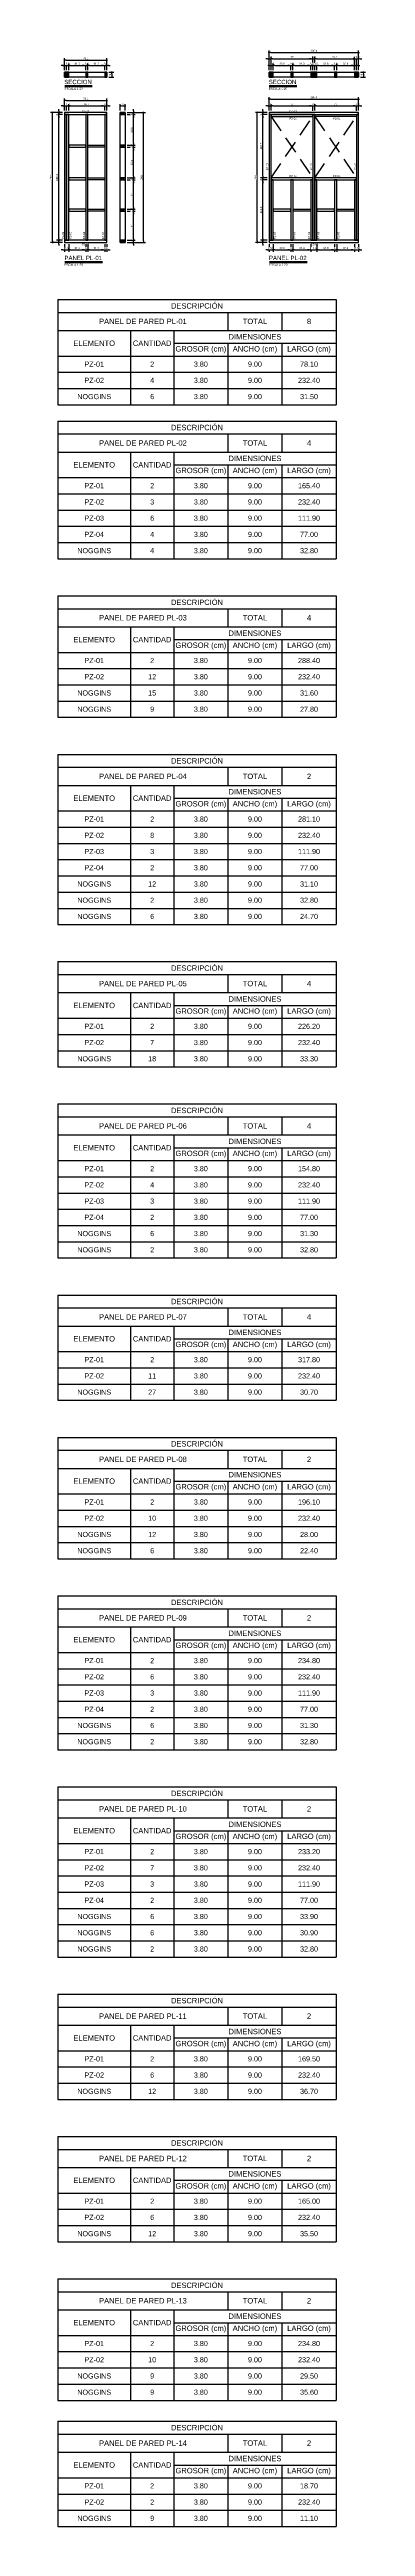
# Model space of a CAD drawing. Header units: millimetres. Extents: x 19458 to 19801, y 4351 to 4752.
# Drawn here: x 19503.71 to 19509.55, y 4462.76 to 4508.55 of the extents above; entities that cross this region are included whole.
import ezdxf
from ezdxf.enums import TextEntityAlignment as Align

# ---------------------------------------------------------------- set-up
doc = ezdxf.new("R2010")
doc.units = ezdxf.units.MM
doc.linetypes.add('HIDDEN2', pattern=[4.7625, 3.175, -1.5875])
for name, color, linetype in [('0 @ 0.2', 7, 'Continuous'), ('cotas', 1, 'Continuous'), ('cotas @ 0.02', 1, 'Continuous'), ('cotas @ 0.04', 1, 'Continuous'), ('cotas @ 0.05', 1, 'Continuous'), ('cotas @ 0.08', 1, 'Continuous'), ('cotas @ 0.1', 1, 'Continuous'), ('cotas @ 0.12', 1, 'Continuous'), ('cotas @ 0.125', 1, 'Continuous'), ('cotas @ 0.16', 1, 'Continuous'), ('cotas @ 0.2', 1, 'Continuous'), ('cotas @ 0.24', 1, 'Continuous'), ('cotas @ 0.25', 1, 'Continuous'), ('cotas @ 0.33', 1, 'Continuous'), ('cotas @ 0.48', 1, 'Continuous'), ('cotas @ 0.5', 1, 'Continuous'), ('cotas @ 0.64', 1, 'Continuous'), ('cotas @ 0.75', 1, 'Continuous'), ('cotas @ 0.96', 1, 'Continuous'), ('cotas @ 1', 1, 'Continuous'), ('cotas @ 1.2', 1, 'Continuous'), ('cotas @ 1.25', 1, 'Continuous'), ('cotas @ 1.5', 1, 'Continuous'), ('cotas @ 1.92', 1, 'Continuous'), ('cotas @ 10', 1, 'Continuous'), ('cotas @ 10.8', 1, 'Continuous'), ('cotas @ 100', 1, 'Continuous'), ('cotas @ 12', 1, 'Continuous'), ('cotas @ 15.36', 1, 'Continuous'), ('cotas @ 16', 1, 'Continuous'), ('cotas @ 2', 1, 'Continuous'), ('cotas @ 2.4', 1, 'Continuous'), ('cotas @ 2.5', 1, 'Continuous'), ('cotas @ 20', 1, 'Continuous'), ('cotas @ 200', 1, 'Continuous'), ('cotas @ 24', 1, 'Continuous'), ('cotas @ 3.6', 1, 'Continuous'), ('cotas @ 3.84', 1, 'Continuous'), ('cotas @ 30', 1, 'Continuous'), ('cotas @ 300', 1, 'Continuous'), ('cotas @ 36', 1, 'Continuous'), ('cotas @ 4', 1, 'Continuous'), ('cotas @ 4.8', 1, 'Continuous'), ('cotas @ 40', 1, 'Continuous'), ('cotas @ 400', 1, 'Continuous'), ('cotas @ 48', 1, 'Continuous'), ('cotas @ 5', 1, 'Continuous'), ('cotas @ 50', 1, 'Continuous'), ('cotas @ 500', 1, 'Continuous'), ('cotas @ 6', 1, 'Continuous'), ('cotas @ 7.2', 1, 'Continuous'), ('cotas @ 7.68', 1, 'Continuous'), ('cotas @ 8', 1, 'Continuous'), ('cotas @ 8.4', 1, 'Continuous'), ('cotas @ 9.6', 1, 'Continuous'), ('cotas @ 95.9969', 1, 'Continuous'), ('PANELES PARED', 2, 'Continuous'), ('TEXTO @ 0.2', 2, 'Continuous'), ('TEXTOS TITULOS @ 0.2', 3, 'Continuous')]:
    doc.layers.add(name, color=color, linetype=linetype)
doc.styles.add('century gothic', font='GOTHIC.TTF')
doc.styles.add('COTAS SMC', font='GOTHIC.TTF')
doc.styles.add('NOTAS', font='GOTHIC.TTF')
doc.styles.add('SMCtitulos', font='sanss___.ttf')
doc.styles.get("Standard").update_dxf_attribs({"font": 'arial.ttf'})
doc.dimstyles.new('ANOTATIVE 100 SMCONSTRUCCIONES', dxfattribs={"dimscale": 0, "dimtxt": 0.18, "dimasz": 0.15, "dimexe": 0.18, "dimexo": 0.09, "dimgap": 0.1, "dimtad": 1, "dimzin": 0, "dimdsep": 46, "dimtxsty": 'century gothic', "dimblk1": 'FLECHA1', "dimblk2": 'FLECHA1', "dimsah": 1, "dimcen": 0.18, "dimdle": 0.075, "dimclrd": 1, "dimclre": 1, "dimclrt": 2, "dimaunit": 1, "dimadec": 0, "dimazin": 0, "dimtfac": 0.75, "dimtix": 1, "dimtmove": 2, "dimatfit": 3, "dimfxl": 0.09, "dimtvp": 1.5, "dimtfill": 1, "dimtolj": 1, "dimtzin": 0, "dimarcsym": 0})
doc.dimstyles.new('ANOTATIVE CM SMCONSTRUCCIONES', dxfattribs={"dimscale": 0, "dimtxt": 0.18, "dimasz": 0.15, "dimexe": 0.18, "dimexo": 0.18, "dimgap": 0.07, "dimtad": 1, "dimdec": 1, "dimlfac": 100, "dimdsep": 46, "dimtxsty": 'century gothic', "dimblk1": 'FLECHA1', "dimblk2": 'FLECHA1', "dimsah": 1, "dimcen": 0.18, "dimdle": 0.075, "dimclrd": 1, "dimclre": 1, "dimclrt": 2, "dimaunit": 1, "dimadec": 0, "dimazin": 2, "dimtfac": 0.75, "dimtdec": 1, "dimtix": 1, "dimtmove": 2, "dimatfit": 3, "dimfxl": 0.09, "dimtvp": 1.5, "dimtfill": 1, "dimtolj": 1, "dimtzin": 0, "dimarcsym": 0})
doc.dimstyles.new('PIES SMCONSTRUCCIONES', dxfattribs={"dimscale": 0, "dimtxt": 0.18, "dimasz": 0.2, "dimexe": 0.18, "dimexo": 0, "dimgap": 0.1, "dimtad": 1, "dimdec": 0, "dimlfac": 39.370079, "dimzin": 0, "dimdsep": 46, "dimlunit": 4, "dimtxsty": 'COTAS SMC', "dimblk1": 'FLECHA1', "dimblk2": 'FLECHA1', "dimsah": 1, "dimcen": 0.2, "dimdle": 0.075, "dimclrd": 1, "dimclre": 1, "dimclrt": 2, "dimaunit": 1, "dimadec": 0, "dimazin": 0, "dimtfac": 0.75, "dimtdec": 0, "dimtix": 1, "dimtmove": 2, "dimatfit": 3, "dimfxl": 0.09, "dimtvp": 1.5, "dimtfill": 1, "dimtolj": 1, "dimtzin": 0, "dimarcsym": 0})
doc.dimstyles.new('PULGADAS SMCONSTRUCCIONES', dxfattribs={"dimscale": 0, "dimtxt": 0.18, "dimasz": 0.125, "dimexe": 0.18, "dimexo": 0, "dimgap": 0.1, "dimtad": 1, "dimdec": 0, "dimlfac": 39.370079, "dimzin": 0, "dimdsep": 46, "dimtxsty": 'COTAS SMC', "dimblk1": 'FLECHA1', "dimblk2": 'FLECHA1', "dimsah": 1, "dimcen": 0.18, "dimdle": 0.075, "dimclrd": 1, "dimclre": 1, "dimclrt": 2, "dimaunit": 1, "dimadec": 0, "dimazin": 0, "dimtfac": 0.75, "dimtdec": 0, "dimtix": 1, "dimtmove": 2, "dimatfit": 3, "dimfxl": 0.09, "dimtvp": 1.5, "dimtfill": 1, "dimtolj": 1, "dimtzin": 0, "dimarcsym": 0})

# ---------------------------------------------------------------- blocks, each defined once
blk = doc.blocks.new('*T13')
at = {"layer": 'cotas', "color": 0, "linetype": 'ByBlock', "lineweight": -2, "transparency": 16777216}
for p, q in [((0, 0), (5.141, 0)), ((0, 0), (0, -1.946)), ((5.141, 0), (5.141, -1.946)), ((0, -0.239), (5.141, -0.239)), ((3.141, -0.239), (3.141, -0.573)), ((4.141, -0.239), (4.141, -0.573)), ((0, -0.573), (5.141, -0.573)), ((1.341, -0.573), (1.341, -1.946)), ((2.141, -0.573), (2.141, -1.946)), ((2.141, -0.81), (5.141, -0.81)), ((3.141, -0.81), (3.141, -1.946)), ((4.141, -0.81), (4.141, -1.946)), ((0, -1.046), (5.141, -1.046)), ((0, -1.346), (5.141, -1.346)), ((0, -1.646), (5.141, -1.646)), ((0, -1.946), (5.141, -1.946))]:
    blk.add_line(p, q, dxfattribs=at)
at = {"layer": 'cotas', "color": 0, "transparency": 16777216, "attachment_point": 5}
for s, insert, char_height, width in [('PANEL DE PARED PL-01', (1.57, -0.406), 0.1, 3.07753), ('TOTAL', (3.641, -0.406), 0.1, 0.93665), ('8', (4.641, -0.406), 0.1, 0.93665), ('ELEMENTO', (0.67, -0.81), 0.1, 1.27753), ('CANTIDAD', (1.741, -0.81), 0.1, 0.73665), ('GROSOR (cm)', (2.641, -0.928), 0.1, 0.93665), ('DIMENSIONES', (3.641, -0.691), 0.1, 2.93665), ('ANCHO (cm)', (3.641, -0.928), 0.1, 0.93665), ('LARGO (cm)', (4.641, -0.928), 0.1, 0.93665), ('PZ-01', (0.67, -1.196), 0.095, 1.27753), ('2', (1.741, -1.196), 0.095, 0.73665), ('3.80', (2.641, -1.196), 0.095, 0.93665), ('9.00', (3.641, -1.196), 0.095, 0.93665), ('78.10', (4.641, -1.196), 0.095, 0.93665), ('NOGGINS', (0.67, -1.796), 0.095, 1.27753), ('PZ-02', (0.67, -1.496), 0.095, 1.27753), ('4', (1.741, -1.496), 0.095, 0.73665), ('6', (1.741, -1.796), 0.095, 0.73665), ('3.80', (2.641, -1.496), 0.095, 0.93665), ('3.80', (2.641, -1.796), 0.095, 0.93665), ('9.00', (3.641, -1.496), 0.095, 0.93665), ('9.00', (3.641, -1.796), 0.095, 0.93665), ('232.40', (4.641, -1.496), 0.095, 0.93665), ('31.50', (4.641, -1.796), 0.095, 0.93665)]:
    blk.add_mtext(s, dxfattribs=dict(at, insert=insert, char_height=char_height, width=width))
at = {"layer": 'cotas', "color": 0, "transparency": 16777216, "insert": (2.57, -0.12), "char_height": 0.1, "width": 5.07753, "attachment_point": 5, "style": 'century gothic'}
blk.add_mtext('DESCRIPCIÓN', dxfattribs=at)
blk = doc.blocks.new('PP1')
at = {"layer": 'PANELES PARED'}
for points in [[(19444.814, 4512.818), (19444.814, 4512.856), (19444.033, 4512.856), (19444.033, 4512.818)], [(19444.033, 4510.494), (19444.071, 4510.494), (19444.071, 4512.818), (19444.033, 4512.818)], [(19444.071, 4510.494), (19444.109, 4510.494), (19444.109, 4512.818), (19444.071, 4512.818)], [(19444.424, 4510.494), (19444.462, 4510.494), (19444.462, 4512.818), (19444.424, 4512.818)], [(19444.776, 4510.494), (19444.814, 4510.494), (19444.814, 4512.818), (19444.776, 4512.818)], [(19444.424, 4512.215), (19444.424, 4512.253), (19444.109, 4512.253), (19444.109, 4512.215)], [(19444.462, 4512.215), (19444.462, 4512.253), (19444.776, 4512.253), (19444.776, 4512.215)], [(19444.424, 4511.612), (19444.424, 4511.65), (19444.109, 4511.65), (19444.109, 4511.612)], [(19444.462, 4511.612), (19444.462, 4511.65), (19444.776, 4511.65), (19444.776, 4511.612)], [(19444.424, 4511.034), (19444.424, 4511.072), (19444.109, 4511.072), (19444.109, 4511.034)], [(19444.462, 4511.034), (19444.462, 4511.072), (19444.776, 4511.072), (19444.776, 4511.034)], [(19444.814, 4510.456), (19444.814, 4510.494), (19444.033, 4510.494), (19444.033, 4510.456)]]:
    blk.add_lwpolyline(points, close=True, dxfattribs=at)
blk = doc.blocks.new('PP2')
at = {"layer": 'PANELES PARED', "color": 8, "linetype": 'HIDDEN2', "ltscale": 0.1}
for p, q in [((19444.852, 4512.78), (19445.622, 4511.65)), ((19444.852, 4511.65), (19445.622, 4512.78)), ((19445.66, 4512.78), (19446.43, 4511.65)), ((19445.66, 4511.65), (19446.43, 4512.78))]:
    blk.add_line(p, q, dxfattribs=at)
at = {"layer": 'PANELES PARED'}
for points in [[(19444.814, 4512.856), (19444.814, 4512.818), (19446.468, 4512.818), (19446.468, 4512.856)], [(19444.852, 4512.818), (19444.814, 4512.818), (19444.814, 4510.494), (19444.852, 4510.494)], [(19444.852, 4512.818), (19444.852, 4512.78), (19445.622, 4512.78), (19445.622, 4512.818)], [(19445.66, 4512.818), (19445.622, 4512.818), (19445.622, 4510.494), (19445.66, 4510.494)], [(19446.43, 4512.818), (19446.43, 4512.78), (19445.66, 4512.78), (19445.66, 4512.818)], [(19446.468, 4512.818), (19446.43, 4512.818), (19446.43, 4510.494), (19446.468, 4510.494)], [(19444.852, 4511.65), (19444.852, 4511.612), (19445.622, 4511.612), (19445.622, 4511.65)], [(19444.89, 4511.612), (19444.852, 4511.612), (19444.852, 4510.494), (19444.89, 4510.494)], [(19445.256, 4511.612), (19445.218, 4511.612), (19445.218, 4510.494), (19445.256, 4510.494)], [(19445.622, 4511.612), (19445.584, 4511.612), (19445.584, 4510.494), (19445.622, 4510.494)], [(19445.66, 4511.65), (19445.66, 4511.612), (19446.43, 4511.612), (19446.43, 4511.65)], [(19445.698, 4511.612), (19445.66, 4511.612), (19445.66, 4510.494), (19445.698, 4510.494)], [(19446.064, 4511.612), (19446.026, 4511.612), (19446.026, 4510.494), (19446.064, 4510.494)], [(19446.43, 4511.612), (19446.392, 4511.612), (19446.392, 4510.494), (19446.43, 4510.494)], [(19444.89, 4511.072), (19444.89, 4511.034), (19445.218, 4511.034), (19445.218, 4511.072)], [(19445.584, 4511.072), (19445.584, 4511.034), (19445.256, 4511.034), (19445.256, 4511.072)], [(19445.698, 4511.072), (19445.698, 4511.034), (19446.026, 4511.034), (19446.026, 4511.072)], [(19446.392, 4511.072), (19446.392, 4511.034), (19446.064, 4511.034), (19446.064, 4511.072)], [(19444.814, 4510.494), (19444.814, 4510.456), (19446.468, 4510.456), (19446.468, 4510.494)]]:
    blk.add_lwpolyline(points, close=True, dxfattribs=at)
blk = doc.blocks.new('*U46')
at = {"color": 2}
blk.add_line((0, 0.05), (3.48, 0.05), dxfattribs=at)
at = {"color": 250}
blk.add_line((0, 0), (3.48, 0), dxfattribs=at)
at = {"color": 7}
blk.add_line((0, -0.05), (3.48, -0.05), dxfattribs=at)
at = {"color": 0, "linetype": 'ByBlock', "lineweight": -2, "style": 'NOTAS'}
for tag, p in [('2TITLE', (-0.04, 0.18)), ('1TITLE', (0.03, 1.01))]:
    blk.add_attdef(tag, p, '', height=0.3, dxfattribs=at)
blk.add_attdef('SCALE', text='', height=0.18, dxfattribs=at).set_placement((-0.04, -0.15), align=Align.TOP_LEFT)
blk = doc.blocks.new('PZ1')
at = {"layer": 'PANELES PARED'}
for p, q in [((19503.986, 4507.849), (19504.024, 4507.759)), ((19503.986, 4507.759), (19504.024, 4507.849))]:
    blk.add_line(p, q, dxfattribs=at)
blk.add_lwpolyline([(19503.986, 4507.759), (19504.024, 4507.759), (19504.024, 4507.849), (19503.986, 4507.849)], close=True, dxfattribs=at)
blk = doc.blocks.new('*U14')
at = {"color": 2}
blk.add_line((0, 0.05), (2.54, 0.05), dxfattribs=at)
at = {"color": 250}
blk.add_line((0, 0), (2.54, 0), dxfattribs=at)
at = {"color": 7}
blk.add_line((0, -0.05), (2.54, -0.05), dxfattribs=at)
at = {"color": 0, "linetype": 'ByBlock', "lineweight": -2, "style": 'NOTAS'}
for tag, p in [('2TITLE', (-0.04, 0.18)), ('1TITLE', (0.03, 1.01))]:
    blk.add_attdef(tag, p, '', height=0.3, dxfattribs=at)
blk.add_attdef('SCALE', text='', height=0.18, dxfattribs=at).set_placement((-0.04, -0.15), align=Align.TOP_LEFT)
blk = doc.blocks.new('FLECHA1')
at = {"color": 4}
blk.add_line((-0.24618, -0.24808), (0.24808, 0.25), dxfattribs=at)
at = {"color": 1}
blk.add_line((-1, 0), (0.49616, 0), dxfattribs=at)
blk = doc.blocks.new('*D48')
at = {"color": 1, "lineweight": -2, "transparency": 16777216}
for p, q in [((19503.879, 4505.055), (19503.879, 4505.085)), ((19503.95, 4505.025), (19503.843, 4505.025)), ((19503.95, 4504.987), (19503.843, 4504.987)), ((19503.879, 4504.987), (19503.879, 4505.025)), ((19503.879, 4504.957), (19503.879, 4504.927))]:
    blk.add_line(p, q, dxfattribs=at)
at = {"color": 1, "lineweight": -2, "transparency": 16777216, "xscale": 0.03, "yscale": 0.03, "zscale": 0.03}
for p, rotation in [((19503.879, 4505.025), 270), ((19503.879, 4504.987), 90)]:
    blk.add_blockref('FLECHA1', p, dxfattribs=dict(at, rotation=rotation))
at = {"color": 2, "transparency": 16777216, "insert": (19503.846, 4505.006), "char_height": 0.036, "attachment_point": 5, "rotation": 90, "style": 'century gothic', "bg_fill": 3, "box_fill_scale": 1.1, "bg_fill_color": 256, "bg_fill_true_color": 13158600, "bg_fill_transparency": 0}
blk.add_mtext('\\A1;3.8', dxfattribs=at)
at = {"layer": 'Defpoints', "color": 0, "transparency": 16777216}
for p in [(19503.879, 4505.025), (19503.986, 4505.025), (19503.986, 4504.987)]:
    blk.add_point(p, dxfattribs=at)
blk = doc.blocks.new('*D49')
at = {"color": 1, "lineweight": -2, "transparency": 16777216}
for p, q in [((19503.95, 4507.349), (19503.843, 4507.349)), ((19503.879, 4505.055), (19503.879, 4507.319)), ((19503.95, 4505.025), (19503.843, 4505.025))]:
    blk.add_line(p, q, dxfattribs=at)
at = {"layer": 'Defpoints', "color": 0, "transparency": 16777216}
for p in [(19503.879, 4507.349), (19503.986, 4507.349), (19503.986, 4505.025)]:
    blk.add_point(p, dxfattribs=at)
at = {"color": 1, "lineweight": -2, "transparency": 16777216, "xscale": 0.03, "yscale": 0.03, "zscale": 0.03}
for p, rotation in [((19503.879, 4507.349), 90), ((19503.879, 4505.025), 270)]:
    blk.add_blockref('FLECHA1', p, dxfattribs=dict(at, rotation=rotation))
at = {"color": 2, "transparency": 16777216, "insert": (19503.846, 4506.187), "char_height": 0.036, "attachment_point": 5, "rotation": 90, "style": 'century gothic', "bg_fill": 3, "box_fill_scale": 1.1, "bg_fill_color": 256, "bg_fill_true_color": 13158600, "bg_fill_transparency": 0}
blk.add_mtext('\\A1;232.4', dxfattribs=at)
blk = doc.blocks.new('*D50')
at = {"color": 1, "lineweight": -2, "transparency": 16777216}
for p, q in [((19503.95, 4507.387), (19503.843, 4507.387)), ((19503.95, 4507.349), (19503.843, 4507.349)), ((19503.879, 4507.417), (19503.879, 4507.447)), ((19503.879, 4507.349), (19503.879, 4507.387)), ((19503.879, 4507.319), (19503.879, 4507.289))]:
    blk.add_line(p, q, dxfattribs=at)
at = {"color": 1, "lineweight": -2, "transparency": 16777216, "xscale": 0.03, "yscale": 0.03, "zscale": 0.03}
for p, rotation in [((19503.879, 4507.387), 270), ((19503.879, 4507.349), 90)]:
    blk.add_blockref('FLECHA1', p, dxfattribs=dict(at, rotation=rotation))
at = {"color": 2, "transparency": 16777216, "insert": (19503.846, 4507.368), "char_height": 0.036, "attachment_point": 5, "rotation": 90, "style": 'century gothic', "bg_fill": 3, "box_fill_scale": 1.1, "bg_fill_color": 256, "bg_fill_true_color": 13158600, "bg_fill_transparency": 0}
blk.add_mtext('\\A1;3.8', dxfattribs=at)
at = {"layer": 'Defpoints', "color": 0, "transparency": 16777216}
for p in [(19503.879, 4507.387), (19503.986, 4507.387), (19503.986, 4507.349)]:
    blk.add_point(p, dxfattribs=at)
blk = doc.blocks.new('*D51')
at = {"color": 1, "lineweight": -2, "transparency": 16777216}
for p, q in [((19503.95, 4507.387), (19503.729, 4507.387)), ((19503.765, 4505.017), (19503.765, 4507.357)), ((19503.95, 4504.987), (19503.729, 4504.987))]:
    blk.add_line(p, q, dxfattribs=at)
at = {"layer": 'Defpoints', "color": 0, "transparency": 16777216}
for p in [(19503.765, 4507.387), (19503.986, 4507.387), (19503.986, 4504.987)]:
    blk.add_point(p, dxfattribs=at)
at = {"color": 1, "lineweight": -2, "transparency": 16777216, "xscale": 0.03, "yscale": 0.03, "zscale": 0.03}
for p, rotation in [((19503.765, 4507.387), 90), ((19503.765, 4504.987), 270)]:
    blk.add_blockref('FLECHA1', p, dxfattribs=dict(at, rotation=rotation))
at = {"color": 2, "transparency": 16777216, "insert": (19503.732, 4506.187), "char_height": 0.036, "attachment_point": 5, "rotation": 90, "style": 'century gothic', "bg_fill": 3, "box_fill_scale": 1.1, "bg_fill_color": 256, "bg_fill_true_color": 13158600, "bg_fill_transparency": 0}
blk.add_mtext('\\A1;240', dxfattribs=at)
blk = doc.blocks.new('*D52')
at = {"color": 1, "lineweight": -2, "transparency": 16777216}
for p, q in [((19503.956, 4507.509), (19503.926, 4507.509)), ((19503.986, 4507.423), (19503.986, 4507.545)), ((19503.986, 4507.509), (19504.024, 4507.509)), ((19504.024, 4507.423), (19504.024, 4507.545)), ((19504.054, 4507.509), (19504.084, 4507.509))]:
    blk.add_line(p, q, dxfattribs=at)
at = {"color": 1, "lineweight": -2, "transparency": 16777216, "xscale": 0.03, "yscale": 0.03, "zscale": 0.03}
blk.add_blockref('FLECHA1', (19503.986, 4507.509), dxfattribs=at)
at = {"color": 1, "lineweight": -2, "transparency": 16777216, "xscale": 0.03, "yscale": 0.03, "zscale": 0.03, "rotation": 180}
blk.add_blockref('FLECHA1', (19504.024, 4507.509), dxfattribs=at)
at = {"color": 2, "transparency": 16777216, "insert": (19504.005, 4507.542), "char_height": 0.036, "attachment_point": 5, "style": 'century gothic', "bg_fill": 3, "box_fill_scale": 1.1, "bg_fill_color": 256, "bg_fill_true_color": 13158600, "bg_fill_transparency": 0}
blk.add_mtext('\\A1;3.8', dxfattribs=at)
at = {"layer": 'Defpoints', "color": 0, "transparency": 16777216}
for p in [(19503.986, 4507.387), (19504.024, 4507.509), (19504.024, 4507.387)]:
    blk.add_point(p, dxfattribs=at)
blk = doc.blocks.new('*D53')
at = {"color": 1, "lineweight": -2, "transparency": 16777216}
for p, q in [((19503.994, 4507.509), (19503.964, 4507.509)), ((19504.024, 4507.423), (19504.024, 4507.545)), ((19504.024, 4507.509), (19504.062, 4507.509)), ((19504.062, 4507.423), (19504.062, 4507.545)), ((19504.092, 4507.509), (19504.122, 4507.509))]:
    blk.add_line(p, q, dxfattribs=at)
at = {"color": 1, "lineweight": -2, "transparency": 16777216, "xscale": 0.03, "yscale": 0.03, "zscale": 0.03}
blk.add_blockref('FLECHA1', (19504.024, 4507.509), dxfattribs=at)
at = {"color": 1, "lineweight": -2, "transparency": 16777216, "xscale": 0.03, "yscale": 0.03, "zscale": 0.03, "rotation": 180}
blk.add_blockref('FLECHA1', (19504.062, 4507.509), dxfattribs=at)
at = {"color": 2, "transparency": 16777216, "insert": (19504.043, 4507.542), "char_height": 0.036, "attachment_point": 5, "style": 'century gothic', "bg_fill": 3, "box_fill_scale": 1.1, "bg_fill_color": 256, "bg_fill_true_color": 13158600, "bg_fill_transparency": 0}
blk.add_mtext('\\A1;3.8', dxfattribs=at)
at = {"layer": 'Defpoints', "color": 0, "transparency": 16777216}
for p in [(19504.024, 4507.387), (19504.062, 4507.509), (19504.062, 4507.387)]:
    blk.add_point(p, dxfattribs=at)
blk = doc.blocks.new('*D54')
at = {"color": 1, "lineweight": -2, "transparency": 16777216}
for p, q in [((19504.062, 4507.423), (19504.062, 4507.545)), ((19504.092, 4507.509), (19504.699, 4507.509)), ((19504.729, 4507.423), (19504.729, 4507.545))]:
    blk.add_line(p, q, dxfattribs=at)
at = {"layer": 'Defpoints', "color": 0, "transparency": 16777216}
for p in [(19504.062, 4507.387), (19504.729, 4507.509), (19504.729, 4507.387)]:
    blk.add_point(p, dxfattribs=at)
at = {"color": 1, "lineweight": -2, "transparency": 16777216, "xscale": 0.03, "yscale": 0.03, "zscale": 0.03, "rotation": 180}
blk.add_blockref('FLECHA1', (19504.062, 4507.509), dxfattribs=at)
at = {"color": 1, "lineweight": -2, "transparency": 16777216, "xscale": 0.03, "yscale": 0.03, "zscale": 0.03}
blk.add_blockref('FLECHA1', (19504.729, 4507.509), dxfattribs=at)
at = {"color": 2, "transparency": 16777216, "insert": (19504.396, 4507.542), "char_height": 0.036, "attachment_point": 5, "style": 'century gothic', "bg_fill": 3, "box_fill_scale": 1.1, "bg_fill_color": 256, "bg_fill_true_color": 13158600, "bg_fill_transparency": 0}
blk.add_mtext('\\A1;66.7', dxfattribs=at)
blk = doc.blocks.new('*D55')
at = {"color": 1, "lineweight": -2, "transparency": 16777216}
for p, q in [((19504.699, 4507.509), (19504.669, 4507.509)), ((19504.729, 4507.423), (19504.729, 4507.545)), ((19504.729, 4507.509), (19504.767, 4507.509)), ((19504.767, 4507.423), (19504.767, 4507.545)), ((19504.797, 4507.509), (19504.827, 4507.509))]:
    blk.add_line(p, q, dxfattribs=at)
at = {"color": 1, "lineweight": -2, "transparency": 16777216, "xscale": 0.03, "yscale": 0.03, "zscale": 0.03}
blk.add_blockref('FLECHA1', (19504.729, 4507.509), dxfattribs=at)
at = {"color": 1, "lineweight": -2, "transparency": 16777216, "xscale": 0.03, "yscale": 0.03, "zscale": 0.03, "rotation": 180}
blk.add_blockref('FLECHA1', (19504.767, 4507.509), dxfattribs=at)
at = {"color": 2, "transparency": 16777216, "insert": (19504.748, 4507.542), "char_height": 0.036, "attachment_point": 5, "style": 'century gothic', "bg_fill": 3, "box_fill_scale": 1.1, "bg_fill_color": 256, "bg_fill_true_color": 13158600, "bg_fill_transparency": 0}
blk.add_mtext('\\A1;3.8', dxfattribs=at)
at = {"layer": 'Defpoints', "color": 0, "transparency": 16777216}
for p in [(19504.729, 4507.387), (19504.767, 4507.509), (19504.767, 4507.387)]:
    blk.add_point(p, dxfattribs=at)
blk = doc.blocks.new('*D56')
at = {"color": 1, "lineweight": -2, "transparency": 16777216}
for p, q in [((19503.986, 4507.423), (19503.986, 4507.647)), ((19504.016, 4507.611), (19504.737, 4507.611)), ((19504.767, 4507.423), (19504.767, 4507.647))]:
    blk.add_line(p, q, dxfattribs=at)
at = {"layer": 'Defpoints', "color": 0, "transparency": 16777216}
for p in [(19503.986, 4507.387), (19504.767, 4507.611), (19504.767, 4507.387)]:
    blk.add_point(p, dxfattribs=at)
at = {"color": 1, "lineweight": -2, "transparency": 16777216, "xscale": 0.03, "yscale": 0.03, "zscale": 0.03, "rotation": 180}
blk.add_blockref('FLECHA1', (19503.986, 4507.611), dxfattribs=at)
at = {"color": 1, "lineweight": -2, "transparency": 16777216, "xscale": 0.03, "yscale": 0.03, "zscale": 0.03}
blk.add_blockref('FLECHA1', (19504.767, 4507.611), dxfattribs=at)
at = {"color": 2, "transparency": 16777216, "insert": (19504.377, 4507.644), "char_height": 0.036, "attachment_point": 5, "style": 'century gothic', "bg_fill": 3, "box_fill_scale": 1.1, "bg_fill_color": 256, "bg_fill_true_color": 13158600, "bg_fill_transparency": 0}
blk.add_mtext('\\A1;78.1', dxfattribs=at)
blk = doc.blocks.new('*D59')
at = {"color": 1, "lineweight": -2, "transparency": 16777216}
for p, q in [((19505.258, 4505.055), (19505.258, 4505.085)), ((19505.141, 4505.025), (19505.294, 4505.025)), ((19505.141, 4504.987), (19505.294, 4504.987)), ((19505.258, 4504.987), (19505.258, 4505.025)), ((19505.258, 4504.957), (19505.258, 4504.927))]:
    blk.add_line(p, q, dxfattribs=at)
at = {"color": 1, "lineweight": -2, "transparency": 16777216, "xscale": 0.03, "yscale": 0.03, "zscale": 0.03}
for p, rotation in [((19505.258, 4505.025), 270), ((19505.258, 4504.987), 90)]:
    blk.add_blockref('FLECHA1', p, dxfattribs=dict(at, rotation=rotation))
at = {"color": 2, "transparency": 16777216, "insert": (19505.225, 4505.006), "char_height": 0.036, "attachment_point": 5, "rotation": 90, "style": 'century gothic', "bg_fill": 3, "box_fill_scale": 1.1, "bg_fill_color": 256, "bg_fill_true_color": 13158600, "bg_fill_transparency": 0}
blk.add_mtext('\\A1;3.8', dxfattribs=at)
at = {"layer": 'Defpoints', "color": 0, "transparency": 16777216}
for p in [(19505.105, 4505.025), (19505.105, 4504.987), (19505.258, 4505.025)]:
    blk.add_point(p, dxfattribs=at)
blk = doc.blocks.new('*D60')
at = {"color": 1, "lineweight": -2, "transparency": 16777216}
for p, q in [((19505.141, 4505.566), (19505.294, 4505.566)), ((19505.258, 4505.055), (19505.258, 4505.536)), ((19505.141, 4505.025), (19505.294, 4505.025))]:
    blk.add_line(p, q, dxfattribs=at)
at = {"layer": 'Defpoints', "color": 0, "transparency": 16777216}
for p in [(19505.105, 4505.566), (19505.258, 4505.566), (19505.105, 4505.025)]:
    blk.add_point(p, dxfattribs=at)
at = {"color": 1, "lineweight": -2, "transparency": 16777216, "xscale": 0.03, "yscale": 0.03, "zscale": 0.03}
for p, rotation in [((19505.258, 4505.566), 90), ((19505.258, 4505.025), 270)]:
    blk.add_blockref('FLECHA1', p, dxfattribs=dict(at, rotation=rotation))
at = {"color": 2, "transparency": 16777216, "insert": (19505.225, 4505.295), "char_height": 0.036, "attachment_point": 5, "rotation": 90, "style": 'century gothic', "bg_fill": 3, "box_fill_scale": 1.1, "bg_fill_color": 256, "bg_fill_true_color": 13158600, "bg_fill_transparency": 0}
blk.add_mtext('\\A1;54', dxfattribs=at)
blk = doc.blocks.new('*D61')
at = {"color": 1, "lineweight": -2, "transparency": 16777216}
for p, q in [((19505.141, 4505.604), (19505.294, 4505.604)), ((19505.141, 4505.566), (19505.294, 4505.566)), ((19505.258, 4505.634), (19505.258, 4505.664)), ((19505.258, 4505.566), (19505.258, 4505.604)), ((19505.258, 4505.536), (19505.258, 4505.506))]:
    blk.add_line(p, q, dxfattribs=at)
at = {"color": 1, "lineweight": -2, "transparency": 16777216, "xscale": 0.03, "yscale": 0.03, "zscale": 0.03}
for p, rotation in [((19505.258, 4505.604), 270), ((19505.258, 4505.566), 90)]:
    blk.add_blockref('FLECHA1', p, dxfattribs=dict(at, rotation=rotation))
at = {"color": 2, "transparency": 16777216, "insert": (19505.225, 4505.585), "char_height": 0.036, "attachment_point": 5, "rotation": 90, "style": 'century gothic', "bg_fill": 3, "box_fill_scale": 1.1, "bg_fill_color": 256, "bg_fill_true_color": 13158600, "bg_fill_transparency": 0}
blk.add_mtext('\\A1;3.8', dxfattribs=at)
at = {"layer": 'Defpoints', "color": 0, "transparency": 16777216}
for p in [(19505.105, 4505.604), (19505.105, 4505.566), (19505.258, 4505.604)]:
    blk.add_point(p, dxfattribs=at)
blk = doc.blocks.new('*D62')
at = {"color": 1, "lineweight": -2, "transparency": 16777216}
for p, q in [((19505.141, 4506.144), (19505.294, 4506.144)), ((19505.258, 4505.634), (19505.258, 4506.114)), ((19505.141, 4505.604), (19505.294, 4505.604))]:
    blk.add_line(p, q, dxfattribs=at)
at = {"layer": 'Defpoints', "color": 0, "transparency": 16777216}
for p in [(19505.105, 4506.144), (19505.258, 4506.144), (19505.105, 4505.604)]:
    blk.add_point(p, dxfattribs=at)
at = {"color": 1, "lineweight": -2, "transparency": 16777216, "xscale": 0.03, "yscale": 0.03, "zscale": 0.03}
for p, rotation in [((19505.258, 4506.144), 90), ((19505.258, 4505.604), 270)]:
    blk.add_blockref('FLECHA1', p, dxfattribs=dict(at, rotation=rotation))
at = {"color": 2, "transparency": 16777216, "insert": (19505.225, 4505.874), "char_height": 0.036, "attachment_point": 5, "rotation": 90, "style": 'century gothic', "bg_fill": 3, "box_fill_scale": 1.1, "bg_fill_color": 256, "bg_fill_true_color": 13158600, "bg_fill_transparency": 0}
blk.add_mtext('\\A1;54', dxfattribs=at)
blk = doc.blocks.new('*D63')
at = {"color": 1, "lineweight": -2, "transparency": 16777216}
for p, q in [((19505.141, 4506.182), (19505.294, 4506.182)), ((19505.141, 4506.144), (19505.294, 4506.144)), ((19505.258, 4506.212), (19505.258, 4506.242)), ((19505.258, 4506.144), (19505.258, 4506.182)), ((19505.258, 4506.114), (19505.258, 4506.084))]:
    blk.add_line(p, q, dxfattribs=at)
at = {"color": 1, "lineweight": -2, "transparency": 16777216, "xscale": 0.03, "yscale": 0.03, "zscale": 0.03}
for p, rotation in [((19505.258, 4506.182), 270), ((19505.258, 4506.144), 90)]:
    blk.add_blockref('FLECHA1', p, dxfattribs=dict(at, rotation=rotation))
at = {"color": 2, "transparency": 16777216, "insert": (19505.225, 4506.163), "char_height": 0.036, "attachment_point": 5, "rotation": 90, "style": 'century gothic', "bg_fill": 3, "box_fill_scale": 1.1, "bg_fill_color": 256, "bg_fill_true_color": 13158600, "bg_fill_transparency": 0}
blk.add_mtext('\\A1;3.8', dxfattribs=at)
at = {"layer": 'Defpoints', "color": 0, "transparency": 16777216}
for p in [(19505.105, 4506.182), (19505.105, 4506.144), (19505.258, 4506.182)]:
    blk.add_point(p, dxfattribs=at)
blk = doc.blocks.new('*D64')
at = {"color": 1, "lineweight": -2, "transparency": 16777216}
for p, q in [((19505.141, 4506.747), (19505.294, 4506.747)), ((19505.258, 4506.212), (19505.258, 4506.717)), ((19505.141, 4506.182), (19505.294, 4506.182))]:
    blk.add_line(p, q, dxfattribs=at)
at = {"layer": 'Defpoints', "color": 0, "transparency": 16777216}
for p in [(19505.105, 4506.747), (19505.258, 4506.747), (19505.105, 4506.182)]:
    blk.add_point(p, dxfattribs=at)
at = {"color": 1, "lineweight": -2, "transparency": 16777216, "xscale": 0.03, "yscale": 0.03, "zscale": 0.03}
for p, rotation in [((19505.258, 4506.747), 90), ((19505.258, 4506.182), 270)]:
    blk.add_blockref('FLECHA1', p, dxfattribs=dict(at, rotation=rotation))
at = {"color": 2, "transparency": 16777216, "insert": (19505.225, 4506.464), "char_height": 0.036, "attachment_point": 5, "rotation": 90, "style": 'century gothic', "bg_fill": 3, "box_fill_scale": 1.1, "bg_fill_color": 256, "bg_fill_true_color": 13158600, "bg_fill_transparency": 0}
blk.add_mtext('\\A1;56.5', dxfattribs=at)
blk = doc.blocks.new('*D65')
at = {"color": 1, "lineweight": -2, "transparency": 16777216}
for p, q in [((19505.141, 4506.785), (19505.294, 4506.785)), ((19505.141, 4506.747), (19505.294, 4506.747)), ((19505.258, 4506.815), (19505.258, 4506.845)), ((19505.258, 4506.747), (19505.258, 4506.785)), ((19505.258, 4506.717), (19505.258, 4506.687))]:
    blk.add_line(p, q, dxfattribs=at)
at = {"color": 1, "lineweight": -2, "transparency": 16777216, "xscale": 0.03, "yscale": 0.03, "zscale": 0.03}
for p, rotation in [((19505.258, 4506.785), 270), ((19505.258, 4506.747), 90)]:
    blk.add_blockref('FLECHA1', p, dxfattribs=dict(at, rotation=rotation))
at = {"color": 2, "transparency": 16777216, "insert": (19505.225, 4506.766), "char_height": 0.036, "attachment_point": 5, "rotation": 90, "style": 'century gothic', "bg_fill": 3, "box_fill_scale": 1.1, "bg_fill_color": 256, "bg_fill_true_color": 13158600, "bg_fill_transparency": 0}
blk.add_mtext('\\A1;3.8', dxfattribs=at)
at = {"layer": 'Defpoints', "color": 0, "transparency": 16777216}
for p in [(19505.105, 4506.785), (19505.105, 4506.747), (19505.258, 4506.785)]:
    blk.add_point(p, dxfattribs=at)
blk = doc.blocks.new('*D66')
at = {"color": 1, "lineweight": -2, "transparency": 16777216}
for p, q in [((19505.141, 4507.349), (19505.294, 4507.349)), ((19505.258, 4506.815), (19505.258, 4507.319)), ((19505.141, 4506.785), (19505.294, 4506.785))]:
    blk.add_line(p, q, dxfattribs=at)
at = {"layer": 'Defpoints', "color": 0, "transparency": 16777216}
for p in [(19505.105, 4507.349), (19505.258, 4507.349), (19505.105, 4506.785)]:
    blk.add_point(p, dxfattribs=at)
at = {"color": 1, "lineweight": -2, "transparency": 16777216, "xscale": 0.03, "yscale": 0.03, "zscale": 0.03}
for p, rotation in [((19505.258, 4507.349), 90), ((19505.258, 4506.785), 270)]:
    blk.add_blockref('FLECHA1', p, dxfattribs=dict(at, rotation=rotation))
at = {"color": 2, "transparency": 16777216, "insert": (19505.225, 4507.067), "char_height": 0.036, "attachment_point": 5, "rotation": 90, "style": 'century gothic', "bg_fill": 3, "box_fill_scale": 1.1, "bg_fill_color": 256, "bg_fill_true_color": 13158600, "bg_fill_transparency": 0}
blk.add_mtext('\\A1;56.5', dxfattribs=at)
blk = doc.blocks.new('*D67')
at = {"color": 1, "lineweight": -2, "transparency": 16777216}
for p, q in [((19505.141, 4507.387), (19505.294, 4507.387)), ((19505.141, 4507.349), (19505.294, 4507.349)), ((19505.258, 4507.417), (19505.258, 4507.447)), ((19505.258, 4507.349), (19505.258, 4507.387)), ((19505.258, 4507.319), (19505.258, 4507.289))]:
    blk.add_line(p, q, dxfattribs=at)
at = {"color": 1, "lineweight": -2, "transparency": 16777216, "xscale": 0.03, "yscale": 0.03, "zscale": 0.03}
for p, rotation in [((19505.258, 4507.387), 270), ((19505.258, 4507.349), 90)]:
    blk.add_blockref('FLECHA1', p, dxfattribs=dict(at, rotation=rotation))
at = {"color": 2, "transparency": 16777216, "insert": (19505.225, 4507.368), "char_height": 0.036, "attachment_point": 5, "rotation": 90, "style": 'century gothic', "bg_fill": 3, "box_fill_scale": 1.1, "bg_fill_color": 256, "bg_fill_true_color": 13158600, "bg_fill_transparency": 0}
blk.add_mtext('\\A1;3.8', dxfattribs=at)
at = {"layer": 'Defpoints', "color": 0, "transparency": 16777216}
for p in [(19505.105, 4507.387), (19505.105, 4507.349), (19505.258, 4507.387)]:
    blk.add_point(p, dxfattribs=at)
blk = doc.blocks.new('*D68')
at = {"color": 1, "lineweight": -2, "transparency": 16777216}
for p, q in [((19505.141, 4507.387), (19505.48, 4507.387)), ((19505.444, 4505.017), (19505.444, 4507.357)), ((19505.141, 4504.987), (19505.48, 4504.987))]:
    blk.add_line(p, q, dxfattribs=at)
at = {"layer": 'Defpoints', "color": 0, "transparency": 16777216}
for p in [(19505.105, 4507.387), (19505.444, 4507.387), (19505.105, 4504.987)]:
    blk.add_point(p, dxfattribs=at)
at = {"color": 1, "lineweight": -2, "transparency": 16777216, "xscale": 0.03, "yscale": 0.03, "zscale": 0.03}
for p, rotation in [((19505.444, 4507.387), 90), ((19505.444, 4504.987), 270)]:
    blk.add_blockref('FLECHA1', p, dxfattribs=dict(at, rotation=rotation))
at = {"color": 2, "transparency": 16777216, "insert": (19505.411, 4506.187), "char_height": 0.036, "attachment_point": 5, "rotation": 90, "style": 'century gothic', "bg_fill": 3, "box_fill_scale": 1.1, "bg_fill_color": 256, "bg_fill_true_color": 13158600, "bg_fill_transparency": 0}
blk.add_mtext('\\A1;240', dxfattribs=at)
blk = doc.blocks.new('*D70')
at = {"color": 1, "lineweight": -2, "transparency": 16777216}
for p, q in [((19503.956, 4508.256), (19503.926, 4508.256)), ((19503.986, 4508.17), (19503.986, 4508.292)), ((19503.986, 4508.256), (19504.024, 4508.256)), ((19504.024, 4508.17), (19504.024, 4508.292)), ((19504.054, 4508.256), (19504.084, 4508.256))]:
    blk.add_line(p, q, dxfattribs=at)
at = {"color": 1, "lineweight": -2, "transparency": 16777216, "xscale": 0.03, "yscale": 0.03, "zscale": 0.03}
blk.add_blockref('FLECHA1', (19503.986, 4508.256), dxfattribs=at)
at = {"color": 1, "lineweight": -2, "transparency": 16777216, "xscale": 0.03, "yscale": 0.03, "zscale": 0.03, "rotation": 180}
blk.add_blockref('FLECHA1', (19504.024, 4508.256), dxfattribs=at)
at = {"color": 2, "transparency": 16777216, "insert": (19504.005, 4508.289), "char_height": 0.036, "attachment_point": 5, "style": 'century gothic', "bg_fill": 3, "box_fill_scale": 1.1, "bg_fill_color": 256, "bg_fill_true_color": 13158600, "bg_fill_transparency": 0}
blk.add_mtext('\\A1;3.8', dxfattribs=at)
at = {"layer": 'Defpoints', "color": 0, "transparency": 16777216}
for p in [(19504.024, 4508.256), (19503.986, 4508.134), (19504.024, 4508.134)]:
    blk.add_point(p, dxfattribs=at)
blk = doc.blocks.new('*D71')
at = {"color": 1, "lineweight": -2, "transparency": 16777216}
for p, q in [((19503.994, 4508.256), (19503.964, 4508.256)), ((19504.024, 4508.17), (19504.024, 4508.292)), ((19504.024, 4508.256), (19504.062, 4508.256)), ((19504.062, 4508.17), (19504.062, 4508.292)), ((19504.092, 4508.256), (19504.122, 4508.256))]:
    blk.add_line(p, q, dxfattribs=at)
at = {"color": 1, "lineweight": -2, "transparency": 16777216, "xscale": 0.03, "yscale": 0.03, "zscale": 0.03}
blk.add_blockref('FLECHA1', (19504.024, 4508.256), dxfattribs=at)
at = {"color": 1, "lineweight": -2, "transparency": 16777216, "xscale": 0.03, "yscale": 0.03, "zscale": 0.03, "rotation": 180}
blk.add_blockref('FLECHA1', (19504.062, 4508.256), dxfattribs=at)
at = {"color": 2, "transparency": 16777216, "insert": (19504.043, 4508.289), "char_height": 0.036, "attachment_point": 5, "style": 'century gothic', "bg_fill": 3, "box_fill_scale": 1.1, "bg_fill_color": 256, "bg_fill_true_color": 13158600, "bg_fill_transparency": 0}
blk.add_mtext('\\A1;3.8', dxfattribs=at)
at = {"layer": 'Defpoints', "color": 0, "transparency": 16777216}
for p in [(19504.062, 4508.256), (19504.024, 4508.134), (19504.062, 4508.134)]:
    blk.add_point(p, dxfattribs=at)
blk = doc.blocks.new('*D72')
at = {"color": 1, "lineweight": -2, "transparency": 16777216}
for p, q in [((19504.062, 4508.17), (19504.062, 4508.292)), ((19504.092, 4508.256), (19504.347, 4508.256)), ((19504.377, 4508.17), (19504.377, 4508.292))]:
    blk.add_line(p, q, dxfattribs=at)
at = {"color": 1, "lineweight": -2, "transparency": 16777216, "xscale": 0.03, "yscale": 0.03, "zscale": 0.03, "rotation": 180}
blk.add_blockref('FLECHA1', (19504.062, 4508.256), dxfattribs=at)
at = {"color": 1, "lineweight": -2, "transparency": 16777216, "xscale": 0.03, "yscale": 0.03, "zscale": 0.03}
blk.add_blockref('FLECHA1', (19504.377, 4508.256), dxfattribs=at)
at = {"color": 2, "transparency": 16777216, "insert": (19504.22, 4508.289), "char_height": 0.036, "attachment_point": 5, "style": 'century gothic', "bg_fill": 3, "box_fill_scale": 1.1, "bg_fill_color": 256, "bg_fill_true_color": 13158600, "bg_fill_transparency": 0}
blk.add_mtext('\\A1;31.5', dxfattribs=at)
at = {"layer": 'Defpoints', "color": 0, "transparency": 16777216}
for p in [(19504.377, 4508.256), (19504.062, 4508.134), (19504.377, 4508.134)]:
    blk.add_point(p, dxfattribs=at)
blk = doc.blocks.new('*D73')
at = {"color": 1, "lineweight": -2, "transparency": 16777216}
for p, q in [((19504.347, 4508.256), (19504.317, 4508.256)), ((19504.377, 4508.17), (19504.377, 4508.292)), ((19504.377, 4508.256), (19504.415, 4508.256)), ((19504.415, 4508.17), (19504.415, 4508.292)), ((19504.445, 4508.256), (19504.475, 4508.256))]:
    blk.add_line(p, q, dxfattribs=at)
at = {"color": 1, "lineweight": -2, "transparency": 16777216, "xscale": 0.03, "yscale": 0.03, "zscale": 0.03}
blk.add_blockref('FLECHA1', (19504.377, 4508.256), dxfattribs=at)
at = {"color": 1, "lineweight": -2, "transparency": 16777216, "xscale": 0.03, "yscale": 0.03, "zscale": 0.03, "rotation": 180}
blk.add_blockref('FLECHA1', (19504.415, 4508.256), dxfattribs=at)
at = {"color": 2, "transparency": 16777216, "insert": (19504.396, 4508.289), "char_height": 0.036, "attachment_point": 5, "style": 'century gothic', "bg_fill": 3, "box_fill_scale": 1.1, "bg_fill_color": 256, "bg_fill_true_color": 13158600, "bg_fill_transparency": 0}
blk.add_mtext('\\A1;3.8', dxfattribs=at)
at = {"layer": 'Defpoints', "color": 0, "transparency": 16777216}
for p in [(19504.415, 4508.256), (19504.377, 4508.134), (19504.415, 4508.134)]:
    blk.add_point(p, dxfattribs=at)
blk = doc.blocks.new('*D74')
at = {"color": 1, "lineweight": -2, "transparency": 16777216}
for p, q in [((19504.415, 4508.17), (19504.415, 4508.292)), ((19504.445, 4508.256), (19504.699, 4508.256)), ((19504.729, 4508.17), (19504.729, 4508.292))]:
    blk.add_line(p, q, dxfattribs=at)
at = {"color": 1, "lineweight": -2, "transparency": 16777216, "xscale": 0.03, "yscale": 0.03, "zscale": 0.03, "rotation": 180}
blk.add_blockref('FLECHA1', (19504.415, 4508.256), dxfattribs=at)
at = {"color": 1, "lineweight": -2, "transparency": 16777216, "xscale": 0.03, "yscale": 0.03, "zscale": 0.03}
blk.add_blockref('FLECHA1', (19504.729, 4508.256), dxfattribs=at)
at = {"color": 2, "transparency": 16777216, "insert": (19504.572, 4508.289), "char_height": 0.036, "attachment_point": 5, "style": 'century gothic', "bg_fill": 3, "box_fill_scale": 1.1, "bg_fill_color": 256, "bg_fill_true_color": 13158600, "bg_fill_transparency": 0}
blk.add_mtext('\\A1;31.5', dxfattribs=at)
at = {"layer": 'Defpoints', "color": 0, "transparency": 16777216}
for p in [(19504.729, 4508.256), (19504.415, 4508.134), (19504.729, 4508.134)]:
    blk.add_point(p, dxfattribs=at)
blk = doc.blocks.new('*D75')
at = {"color": 1, "lineweight": -2, "transparency": 16777216}
for p, q in [((19504.699, 4508.256), (19504.669, 4508.256)), ((19504.729, 4508.17), (19504.729, 4508.292)), ((19504.729, 4508.256), (19504.767, 4508.256)), ((19504.767, 4508.17), (19504.767, 4508.292)), ((19504.797, 4508.256), (19504.827, 4508.256))]:
    blk.add_line(p, q, dxfattribs=at)
at = {"color": 1, "lineweight": -2, "transparency": 16777216, "xscale": 0.03, "yscale": 0.03, "zscale": 0.03}
blk.add_blockref('FLECHA1', (19504.729, 4508.256), dxfattribs=at)
at = {"color": 1, "lineweight": -2, "transparency": 16777216, "xscale": 0.03, "yscale": 0.03, "zscale": 0.03, "rotation": 180}
blk.add_blockref('FLECHA1', (19504.767, 4508.256), dxfattribs=at)
at = {"color": 2, "transparency": 16777216, "insert": (19504.748, 4508.289), "char_height": 0.036, "attachment_point": 5, "style": 'century gothic', "bg_fill": 3, "box_fill_scale": 1.1, "bg_fill_color": 256, "bg_fill_true_color": 13158600, "bg_fill_transparency": 0}
blk.add_mtext('\\A1;3.8', dxfattribs=at)
at = {"layer": 'Defpoints', "color": 0, "transparency": 16777216}
for p in [(19504.767, 4508.256), (19504.729, 4508.134), (19504.767, 4508.134)]:
    blk.add_point(p, dxfattribs=at)
blk = doc.blocks.new('*D69')
at = {"color": 1, "lineweight": -2, "transparency": 16777216}
for p, q in [((19503.986, 4508.17), (19503.986, 4508.394)), ((19504.016, 4508.358), (19504.737, 4508.358)), ((19504.767, 4508.17), (19504.767, 4508.394))]:
    blk.add_line(p, q, dxfattribs=at)
at = {"layer": 'Defpoints', "color": 0, "transparency": 16777216}
for p in [(19504.767, 4508.358), (19503.986, 4508.134), (19504.767, 4508.134)]:
    blk.add_point(p, dxfattribs=at)
at = {"color": 1, "lineweight": -2, "transparency": 16777216, "xscale": 0.03, "yscale": 0.03, "zscale": 0.03, "rotation": 180}
blk.add_blockref('FLECHA1', (19503.986, 4508.358), dxfattribs=at)
at = {"color": 1, "lineweight": -2, "transparency": 16777216, "xscale": 0.03, "yscale": 0.03, "zscale": 0.03}
blk.add_blockref('FLECHA1', (19504.767, 4508.358), dxfattribs=at)
at = {"color": 2, "transparency": 16777216, "insert": (19504.377, 4508.391), "char_height": 0.036, "attachment_point": 5, "style": 'century gothic', "bg_fill": 3, "box_fill_scale": 1.1, "bg_fill_color": 256, "bg_fill_true_color": 13158600, "bg_fill_transparency": 0}
blk.add_mtext('\\A1;78.1', dxfattribs=at)
blk = doc.blocks.new('*D76')
at = {"color": 1, "lineweight": -2, "transparency": 16777216}
for p, q in [((19504.803, 4508.134), (19504.895, 4508.134)), ((19504.803, 4508.044), (19504.895, 4508.044)), ((19504.859, 4508.104), (19504.859, 4508.074))]:
    blk.add_line(p, q, dxfattribs=at)
at = {"color": 1, "lineweight": -2, "transparency": 16777216, "xscale": 0.03, "yscale": 0.03, "zscale": 0.03}
for p, rotation in [((19504.859, 4508.134), 90), ((19504.859, 4508.044), 270)]:
    blk.add_blockref('FLECHA1', p, dxfattribs=dict(at, rotation=rotation))
at = {"color": 2, "transparency": 16777216, "insert": (19504.826, 4508.089), "char_height": 0.036, "attachment_point": 5, "rotation": 90, "style": 'century gothic', "bg_fill": 3, "box_fill_scale": 1.1, "bg_fill_color": 256, "bg_fill_true_color": 13158600, "bg_fill_transparency": 0}
blk.add_mtext('\\A1;9', dxfattribs=at)
at = {"layer": 'Defpoints', "color": 0, "transparency": 16777216}
for p in [(19504.767, 4508.134), (19504.767, 4508.044), (19504.859, 4508.044)]:
    blk.add_point(p, dxfattribs=at)
blk = doc.blocks.new('*D77')
at = {"color": 1, "lineweight": -2, "transparency": 16777216}
for p, q in [((19505.015, 4507.423), (19505.015, 4507.545)), ((19505.045, 4507.509), (19505.075, 4507.509)), ((19505.105, 4507.423), (19505.105, 4507.545))]:
    blk.add_line(p, q, dxfattribs=at)
at = {"color": 1, "lineweight": -2, "transparency": 16777216, "xscale": 0.03, "yscale": 0.03, "zscale": 0.03, "rotation": 180}
blk.add_blockref('FLECHA1', (19505.015, 4507.509), dxfattribs=at)
at = {"color": 1, "lineweight": -2, "transparency": 16777216, "xscale": 0.03, "yscale": 0.03, "zscale": 0.03}
blk.add_blockref('FLECHA1', (19505.105, 4507.509), dxfattribs=at)
at = {"color": 2, "transparency": 16777216, "insert": (19505.06, 4507.542), "char_height": 0.036, "attachment_point": 5, "style": 'century gothic', "bg_fill": 3, "box_fill_scale": 1.1, "bg_fill_color": 256, "bg_fill_true_color": 13158600, "bg_fill_transparency": 0}
blk.add_mtext('\\A1;9', dxfattribs=at)
at = {"layer": 'Defpoints', "color": 0, "transparency": 16777216}
for p in [(19505.015, 4507.387), (19505.105, 4507.509), (19505.105, 4507.387)]:
    blk.add_point(p, dxfattribs=at)
blk = doc.blocks.new('*D78')
at = {"color": 1, "lineweight": -2, "transparency": 16777216}
for p, q in [((19509.457, 4508.134), (19509.549, 4508.134)), ((19509.457, 4508.044), (19509.549, 4508.044)), ((19509.513, 4508.104), (19509.513, 4508.074))]:
    blk.add_line(p, q, dxfattribs=at)
at = {"color": 1, "lineweight": -2, "transparency": 16777216, "xscale": 0.03, "yscale": 0.03, "zscale": 0.03}
for p, rotation in [((19509.513, 4508.134), 90), ((19509.513, 4508.044), 270)]:
    blk.add_blockref('FLECHA1', p, dxfattribs=dict(at, rotation=rotation))
at = {"color": 2, "transparency": 16777216, "insert": (19509.48, 4508.089), "char_height": 0.036, "attachment_point": 5, "rotation": 90, "style": 'century gothic', "bg_fill": 3, "box_fill_scale": 1.1, "bg_fill_color": 256, "bg_fill_true_color": 13158600, "bg_fill_transparency": 0}
blk.add_mtext('\\A1;9', dxfattribs=at)
at = {"layer": 'Defpoints', "color": 0, "transparency": 16777216}
for p in [(19509.421, 4508.134), (19509.421, 4508.044), (19509.513, 4508.044)]:
    blk.add_point(p, dxfattribs=at)
blk = doc.blocks.new('*D79')
at = {"color": 1, "lineweight": -2, "transparency": 16777216}
for p, q in [((19507.737, 4508.38), (19507.707, 4508.38)), ((19507.767, 4508.17), (19507.767, 4508.416)), ((19507.767, 4508.38), (19507.805, 4508.38)), ((19507.805, 4508.17), (19507.805, 4508.416)), ((19507.835, 4508.38), (19507.865, 4508.38))]:
    blk.add_line(p, q, dxfattribs=at)
at = {"layer": 'Defpoints', "color": 0, "transparency": 16777216}
for p in [(19507.767, 4508.134), (19507.805, 4508.134)]:
    blk.add_point(p, dxfattribs=at)
at = {"color": 1, "lineweight": -2, "transparency": 16777216, "xscale": 0.03, "yscale": 0.03, "zscale": 0.03}
blk.add_blockref('FLECHA1', (19507.767, 4508.38), dxfattribs=at)
at = {"color": 1, "lineweight": -2, "transparency": 16777216, "xscale": 0.03, "yscale": 0.03, "zscale": 0.03, "rotation": 180}
blk.add_blockref('FLECHA1', (19507.805, 4508.38), dxfattribs=at)
at = {"color": 2, "transparency": 16777216, "insert": (19507.786, 4508.412), "char_height": 0.036, "attachment_point": 5, "style": 'century gothic', "bg_fill": 3, "box_fill_scale": 1.1, "bg_fill_color": 256, "bg_fill_true_color": 13158600, "bg_fill_transparency": 0}
blk.add_mtext('\\A1;3.8', dxfattribs=at)
at = {"layer": 'Defpoints', "color": 0, "transparency": 16777216}
blk.add_point((19507.805, 4508.38), dxfattribs=at)
blk = doc.blocks.new('*D80')
at = {"color": 1, "lineweight": -2, "transparency": 16777216}
for p, q in [((19507.775, 4508.256), (19507.745, 4508.256)), ((19507.805, 4508.17), (19507.805, 4508.292)), ((19507.805, 4508.256), (19507.843, 4508.256)), ((19507.843, 4508.17), (19507.843, 4508.292)), ((19507.873, 4508.256), (19507.903, 4508.256))]:
    blk.add_line(p, q, dxfattribs=at)
at = {"color": 1, "lineweight": -2, "transparency": 16777216, "xscale": 0.03, "yscale": 0.03, "zscale": 0.03}
blk.add_blockref('FLECHA1', (19507.805, 4508.256), dxfattribs=at)
at = {"color": 1, "lineweight": -2, "transparency": 16777216, "xscale": 0.03, "yscale": 0.03, "zscale": 0.03, "rotation": 180}
blk.add_blockref('FLECHA1', (19507.843, 4508.256), dxfattribs=at)
at = {"color": 2, "transparency": 16777216, "insert": (19507.824, 4508.289), "char_height": 0.036, "attachment_point": 5, "style": 'century gothic', "bg_fill": 3, "box_fill_scale": 1.1, "bg_fill_color": 256, "bg_fill_true_color": 13158600, "bg_fill_transparency": 0}
blk.add_mtext('\\A1;3.8', dxfattribs=at)
at = {"layer": 'Defpoints', "color": 0, "transparency": 16777216}
for p in [(19507.843, 4508.256), (19507.805, 4508.134), (19507.843, 4508.134)]:
    blk.add_point(p, dxfattribs=at)
blk = doc.blocks.new('*D81')
at = {"color": 1, "lineweight": -2, "transparency": 16777216}
for p, q in [((19507.843, 4508.17), (19507.843, 4508.292)), ((19507.873, 4508.256), (19508.141, 4508.256)), ((19508.171, 4508.17), (19508.171, 4508.292))]:
    blk.add_line(p, q, dxfattribs=at)
at = {"color": 1, "lineweight": -2, "transparency": 16777216, "xscale": 0.03, "yscale": 0.03, "zscale": 0.03, "rotation": 180}
blk.add_blockref('FLECHA1', (19507.843, 4508.256), dxfattribs=at)
at = {"color": 1, "lineweight": -2, "transparency": 16777216, "xscale": 0.03, "yscale": 0.03, "zscale": 0.03}
blk.add_blockref('FLECHA1', (19508.171, 4508.256), dxfattribs=at)
at = {"color": 2, "transparency": 16777216, "insert": (19508.007, 4508.289), "char_height": 0.036, "attachment_point": 5, "style": 'century gothic', "bg_fill": 3, "box_fill_scale": 1.1, "bg_fill_color": 256, "bg_fill_true_color": 13158600, "bg_fill_transparency": 0}
blk.add_mtext('\\A1;32.8', dxfattribs=at)
at = {"layer": 'Defpoints', "color": 0, "transparency": 16777216}
for p in [(19508.171, 4508.256), (19507.843, 4508.134), (19508.171, 4508.134)]:
    blk.add_point(p, dxfattribs=at)
blk = doc.blocks.new('*D82')
at = {"color": 1, "lineweight": -2, "transparency": 16777216}
for p, q in [((19508.141, 4508.256), (19508.111, 4508.256)), ((19508.171, 4508.17), (19508.171, 4508.292)), ((19508.171, 4508.256), (19508.209, 4508.256)), ((19508.209, 4508.17), (19508.209, 4508.292)), ((19508.239, 4508.256), (19508.269, 4508.256))]:
    blk.add_line(p, q, dxfattribs=at)
at = {"color": 1, "lineweight": -2, "transparency": 16777216, "xscale": 0.03, "yscale": 0.03, "zscale": 0.03}
blk.add_blockref('FLECHA1', (19508.171, 4508.256), dxfattribs=at)
at = {"color": 1, "lineweight": -2, "transparency": 16777216, "xscale": 0.03, "yscale": 0.03, "zscale": 0.03, "rotation": 180}
blk.add_blockref('FLECHA1', (19508.209, 4508.256), dxfattribs=at)
at = {"color": 2, "transparency": 16777216, "insert": (19508.19, 4508.289), "char_height": 0.036, "attachment_point": 5, "style": 'century gothic', "bg_fill": 3, "box_fill_scale": 1.1, "bg_fill_color": 256, "bg_fill_true_color": 13158600, "bg_fill_transparency": 0}
blk.add_mtext('\\A1;3.8', dxfattribs=at)
at = {"layer": 'Defpoints', "color": 0, "transparency": 16777216}
for p in [(19508.209, 4508.256), (19508.171, 4508.134), (19508.209, 4508.134)]:
    blk.add_point(p, dxfattribs=at)
blk = doc.blocks.new('*D83')
at = {"color": 1, "lineweight": -2, "transparency": 16777216}
for p, q in [((19508.209, 4508.17), (19508.209, 4508.292)), ((19508.239, 4508.256), (19508.507, 4508.256)), ((19508.537, 4508.17), (19508.537, 4508.292))]:
    blk.add_line(p, q, dxfattribs=at)
at = {"color": 1, "lineweight": -2, "transparency": 16777216, "xscale": 0.03, "yscale": 0.03, "zscale": 0.03, "rotation": 180}
blk.add_blockref('FLECHA1', (19508.209, 4508.256), dxfattribs=at)
at = {"color": 1, "lineweight": -2, "transparency": 16777216, "xscale": 0.03, "yscale": 0.03, "zscale": 0.03}
blk.add_blockref('FLECHA1', (19508.537, 4508.256), dxfattribs=at)
at = {"color": 2, "transparency": 16777216, "insert": (19508.373, 4508.289), "char_height": 0.036, "attachment_point": 5, "style": 'century gothic', "bg_fill": 3, "box_fill_scale": 1.1, "bg_fill_color": 256, "bg_fill_true_color": 13158600, "bg_fill_transparency": 0}
blk.add_mtext('\\A1;32.8', dxfattribs=at)
at = {"layer": 'Defpoints', "color": 0, "transparency": 16777216}
for p in [(19508.537, 4508.256), (19508.209, 4508.134), (19508.537, 4508.134)]:
    blk.add_point(p, dxfattribs=at)
blk = doc.blocks.new('*D84')
at = {"color": 1, "lineweight": -2, "transparency": 16777216}
for p, q in [((19508.545, 4508.38), (19508.515, 4508.38)), ((19508.575, 4508.17), (19508.575, 4508.416)), ((19508.575, 4508.38), (19508.613, 4508.38)), ((19508.613, 4508.17), (19508.613, 4508.416)), ((19508.643, 4508.38), (19508.673, 4508.38))]:
    blk.add_line(p, q, dxfattribs=at)
at = {"layer": 'Defpoints', "color": 0, "transparency": 16777216}
for p in [(19508.575, 4508.134), (19508.613, 4508.134)]:
    blk.add_point(p, dxfattribs=at)
at = {"color": 1, "lineweight": -2, "transparency": 16777216, "xscale": 0.03, "yscale": 0.03, "zscale": 0.03}
blk.add_blockref('FLECHA1', (19508.575, 4508.38), dxfattribs=at)
at = {"color": 1, "lineweight": -2, "transparency": 16777216, "xscale": 0.03, "yscale": 0.03, "zscale": 0.03, "rotation": 180}
blk.add_blockref('FLECHA1', (19508.613, 4508.38), dxfattribs=at)
at = {"color": 2, "transparency": 16777216, "insert": (19508.594, 4508.412), "char_height": 0.036, "attachment_point": 5, "style": 'century gothic', "bg_fill": 3, "box_fill_scale": 1.1, "bg_fill_color": 256, "bg_fill_true_color": 13158600, "bg_fill_transparency": 0}
blk.add_mtext('\\A1;3.8', dxfattribs=at)
at = {"layer": 'Defpoints', "color": 0, "transparency": 16777216}
blk.add_point((19508.613, 4508.38), dxfattribs=at)
blk = doc.blocks.new('*D85')
at = {"color": 1, "lineweight": -2, "transparency": 16777216}
for p, q in [((19508.651, 4508.17), (19508.651, 4508.292)), ((19508.681, 4508.256), (19508.949, 4508.256)), ((19508.979, 4508.17), (19508.979, 4508.292))]:
    blk.add_line(p, q, dxfattribs=at)
at = {"color": 1, "lineweight": -2, "transparency": 16777216, "xscale": 0.03, "yscale": 0.03, "zscale": 0.03, "rotation": 180}
blk.add_blockref('FLECHA1', (19508.651, 4508.256), dxfattribs=at)
at = {"color": 1, "lineweight": -2, "transparency": 16777216, "xscale": 0.03, "yscale": 0.03, "zscale": 0.03}
blk.add_blockref('FLECHA1', (19508.979, 4508.256), dxfattribs=at)
at = {"color": 2, "transparency": 16777216, "insert": (19508.815, 4508.289), "char_height": 0.036, "attachment_point": 5, "style": 'century gothic', "bg_fill": 3, "box_fill_scale": 1.1, "bg_fill_color": 256, "bg_fill_true_color": 13158600, "bg_fill_transparency": 0}
blk.add_mtext('\\A1;32.8', dxfattribs=at)
at = {"layer": 'Defpoints', "color": 0, "transparency": 16777216}
for p in [(19508.979, 4508.256), (19508.651, 4508.134), (19508.979, 4508.134)]:
    blk.add_point(p, dxfattribs=at)
blk = doc.blocks.new('*D86')
at = {"color": 1, "lineweight": -2, "transparency": 16777216}
for p, q in [((19508.949, 4508.256), (19508.919, 4508.256)), ((19508.979, 4508.17), (19508.979, 4508.292)), ((19508.979, 4508.256), (19509.017, 4508.256)), ((19509.017, 4508.17), (19509.017, 4508.292)), ((19509.047, 4508.256), (19509.077, 4508.256))]:
    blk.add_line(p, q, dxfattribs=at)
at = {"color": 1, "lineweight": -2, "transparency": 16777216, "xscale": 0.03, "yscale": 0.03, "zscale": 0.03}
blk.add_blockref('FLECHA1', (19508.979, 4508.256), dxfattribs=at)
at = {"color": 1, "lineweight": -2, "transparency": 16777216, "xscale": 0.03, "yscale": 0.03, "zscale": 0.03, "rotation": 180}
blk.add_blockref('FLECHA1', (19509.017, 4508.256), dxfattribs=at)
at = {"color": 2, "transparency": 16777216, "insert": (19508.998, 4508.289), "char_height": 0.036, "attachment_point": 5, "style": 'century gothic', "bg_fill": 3, "box_fill_scale": 1.1, "bg_fill_color": 256, "bg_fill_true_color": 13158600, "bg_fill_transparency": 0}
blk.add_mtext('\\A1;3.8', dxfattribs=at)
at = {"layer": 'Defpoints', "color": 0, "transparency": 16777216}
for p in [(19509.017, 4508.256), (19508.979, 4508.134), (19509.017, 4508.134)]:
    blk.add_point(p, dxfattribs=at)
blk = doc.blocks.new('*D87')
at = {"color": 1, "lineweight": -2, "transparency": 16777216}
for p, q in [((19509.017, 4508.17), (19509.017, 4508.292)), ((19509.047, 4508.256), (19509.315, 4508.256)), ((19509.345, 4508.17), (19509.345, 4508.292))]:
    blk.add_line(p, q, dxfattribs=at)
at = {"color": 1, "lineweight": -2, "transparency": 16777216, "xscale": 0.03, "yscale": 0.03, "zscale": 0.03, "rotation": 180}
blk.add_blockref('FLECHA1', (19509.017, 4508.256), dxfattribs=at)
at = {"color": 1, "lineweight": -2, "transparency": 16777216, "xscale": 0.03, "yscale": 0.03, "zscale": 0.03}
blk.add_blockref('FLECHA1', (19509.345, 4508.256), dxfattribs=at)
at = {"color": 2, "transparency": 16777216, "insert": (19509.181, 4508.289), "char_height": 0.036, "attachment_point": 5, "style": 'century gothic', "bg_fill": 3, "box_fill_scale": 1.1, "bg_fill_color": 256, "bg_fill_true_color": 13158600, "bg_fill_transparency": 0}
blk.add_mtext('\\A1;32.8', dxfattribs=at)
at = {"layer": 'Defpoints', "color": 0, "transparency": 16777216}
for p in [(19509.345, 4508.256), (19509.017, 4508.134), (19509.345, 4508.134)]:
    blk.add_point(p, dxfattribs=at)
blk = doc.blocks.new('*D88')
at = {"color": 1, "lineweight": -2, "transparency": 16777216}
for p, q in [((19509.315, 4508.256), (19509.285, 4508.256)), ((19509.345, 4508.17), (19509.345, 4508.292)), ((19509.345, 4508.256), (19509.383, 4508.256)), ((19509.383, 4508.17), (19509.383, 4508.292)), ((19509.413, 4508.256), (19509.443, 4508.256))]:
    blk.add_line(p, q, dxfattribs=at)
at = {"color": 1, "lineweight": -2, "transparency": 16777216, "xscale": 0.03, "yscale": 0.03, "zscale": 0.03}
blk.add_blockref('FLECHA1', (19509.345, 4508.256), dxfattribs=at)
at = {"color": 1, "lineweight": -2, "transparency": 16777216, "xscale": 0.03, "yscale": 0.03, "zscale": 0.03, "rotation": 180}
blk.add_blockref('FLECHA1', (19509.383, 4508.256), dxfattribs=at)
at = {"color": 2, "transparency": 16777216, "insert": (19509.364, 4508.289), "char_height": 0.036, "attachment_point": 5, "style": 'century gothic', "bg_fill": 3, "box_fill_scale": 1.1, "bg_fill_color": 256, "bg_fill_true_color": 13158600, "bg_fill_transparency": 0}
blk.add_mtext('\\A1;3.8', dxfattribs=at)
at = {"layer": 'Defpoints', "color": 0, "transparency": 16777216}
for p in [(19509.383, 4508.256), (19509.345, 4508.134), (19509.383, 4508.134)]:
    blk.add_point(p, dxfattribs=at)
blk = doc.blocks.new('*D89')
at = {"color": 1, "lineweight": -2, "transparency": 16777216}
for p, q in [((19509.353, 4508.38), (19509.323, 4508.38)), ((19509.383, 4508.17), (19509.383, 4508.416)), ((19509.383, 4508.38), (19509.421, 4508.38)), ((19509.421, 4508.17), (19509.421, 4508.416)), ((19509.451, 4508.38), (19509.481, 4508.38))]:
    blk.add_line(p, q, dxfattribs=at)
at = {"layer": 'Defpoints', "color": 0, "transparency": 16777216}
for p in [(19509.383, 4508.134), (19509.421, 4508.134)]:
    blk.add_point(p, dxfattribs=at)
at = {"color": 1, "lineweight": -2, "transparency": 16777216, "xscale": 0.03, "yscale": 0.03, "zscale": 0.03}
blk.add_blockref('FLECHA1', (19509.383, 4508.38), dxfattribs=at)
at = {"color": 1, "lineweight": -2, "transparency": 16777216, "xscale": 0.03, "yscale": 0.03, "zscale": 0.03, "rotation": 180}
blk.add_blockref('FLECHA1', (19509.421, 4508.38), dxfattribs=at)
at = {"color": 2, "transparency": 16777216, "insert": (19509.402, 4508.412), "char_height": 0.036, "attachment_point": 5, "style": 'century gothic', "bg_fill": 3, "box_fill_scale": 1.1, "bg_fill_color": 256, "bg_fill_true_color": 13158600, "bg_fill_transparency": 0}
blk.add_mtext('\\A1;3.8', dxfattribs=at)
at = {"layer": 'Defpoints', "color": 0, "transparency": 16777216}
blk.add_point((19509.421, 4508.38), dxfattribs=at)
blk = doc.blocks.new('*D90')
at = {"color": 1, "lineweight": -2, "transparency": 16777216}
for p, q in [((19507.767, 4508.17), (19507.767, 4508.532)), ((19507.797, 4508.496), (19509.391, 4508.496)), ((19509.421, 4508.17), (19509.421, 4508.532))]:
    blk.add_line(p, q, dxfattribs=at)
at = {"layer": 'Defpoints', "color": 0, "transparency": 16777216}
for p in [(19509.421, 4508.496), (19507.767, 4508.134), (19509.421, 4508.134)]:
    blk.add_point(p, dxfattribs=at)
at = {"color": 1, "lineweight": -2, "transparency": 16777216, "xscale": 0.03, "yscale": 0.03, "zscale": 0.03, "rotation": 180}
blk.add_blockref('FLECHA1', (19507.767, 4508.496), dxfattribs=at)
at = {"color": 1, "lineweight": -2, "transparency": 16777216, "xscale": 0.03, "yscale": 0.03, "zscale": 0.03}
blk.add_blockref('FLECHA1', (19509.421, 4508.496), dxfattribs=at)
at = {"color": 2, "transparency": 16777216, "insert": (19508.594, 4508.529), "char_height": 0.036, "attachment_point": 5, "style": 'century gothic', "bg_fill": 3, "box_fill_scale": 1.1, "bg_fill_color": 256, "bg_fill_true_color": 13158600, "bg_fill_transparency": 0}
blk.add_mtext('\\A1;165.4', dxfattribs=at)
blk = doc.blocks.new('*D91')
at = {"color": 1, "lineweight": -2, "transparency": 16777216}
for p, q in [((19507.737, 4507.509), (19507.707, 4507.509)), ((19507.767, 4507.423), (19507.767, 4507.545)), ((19507.767, 4507.509), (19507.805, 4507.509)), ((19507.805, 4507.423), (19507.805, 4507.545)), ((19507.835, 4507.509), (19507.865, 4507.509))]:
    blk.add_line(p, q, dxfattribs=at)
at = {"color": 1, "lineweight": -2, "transparency": 16777216, "xscale": 0.03, "yscale": 0.03, "zscale": 0.03}
blk.add_blockref('FLECHA1', (19507.767, 4507.509), dxfattribs=at)
at = {"color": 1, "lineweight": -2, "transparency": 16777216, "xscale": 0.03, "yscale": 0.03, "zscale": 0.03, "rotation": 180}
blk.add_blockref('FLECHA1', (19507.805, 4507.509), dxfattribs=at)
at = {"color": 2, "transparency": 16777216, "insert": (19507.786, 4507.542), "char_height": 0.036, "attachment_point": 5, "style": 'century gothic', "bg_fill": 3, "box_fill_scale": 1.1, "bg_fill_color": 256, "bg_fill_true_color": 13158600, "bg_fill_transparency": 0}
blk.add_mtext('\\A1;3.8', dxfattribs=at)
at = {"layer": 'Defpoints', "color": 0, "transparency": 16777216}
for p in [(19507.767, 4507.387), (19507.805, 4507.509), (19507.805, 4507.387)]:
    blk.add_point(p, dxfattribs=at)
blk = doc.blocks.new('*D92')
at = {"color": 1, "lineweight": -2, "transparency": 16777216}
for p, q in [((19507.805, 4507.423), (19507.805, 4507.545)), ((19507.835, 4507.509), (19508.545, 4507.509)), ((19508.575, 4507.421), (19508.575, 4507.545))]:
    blk.add_line(p, q, dxfattribs=at)
at = {"layer": 'Defpoints', "color": 0, "transparency": 16777216}
for p in [(19507.805, 4507.387), (19508.575, 4507.509), (19508.575, 4507.385)]:
    blk.add_point(p, dxfattribs=at)
at = {"color": 1, "lineweight": -2, "transparency": 16777216, "xscale": 0.03, "yscale": 0.03, "zscale": 0.03, "rotation": 180}
blk.add_blockref('FLECHA1', (19507.805, 4507.509), dxfattribs=at)
at = {"color": 1, "lineweight": -2, "transparency": 16777216, "xscale": 0.03, "yscale": 0.03, "zscale": 0.03}
blk.add_blockref('FLECHA1', (19508.575, 4507.509), dxfattribs=at)
at = {"color": 2, "transparency": 16777216, "insert": (19508.19, 4507.541), "char_height": 0.036, "attachment_point": 5, "style": 'century gothic', "bg_fill": 3, "box_fill_scale": 1.1, "bg_fill_color": 256, "bg_fill_true_color": 13158600, "bg_fill_transparency": 0}
blk.add_mtext('\\A1;77', dxfattribs=at)
blk = doc.blocks.new('*D93')
at = {"color": 1, "lineweight": -2, "transparency": 16777216}
for p, q in [((19508.545, 4507.509), (19508.515, 4507.509)), ((19508.575, 4507.421), (19508.575, 4507.545)), ((19508.575, 4507.509), (19508.613, 4507.509)), ((19508.613, 4507.423), (19508.613, 4507.545)), ((19508.643, 4507.509), (19508.673, 4507.509))]:
    blk.add_line(p, q, dxfattribs=at)
at = {"color": 1, "lineweight": -2, "transparency": 16777216, "xscale": 0.03, "yscale": 0.03, "zscale": 0.03}
blk.add_blockref('FLECHA1', (19508.575, 4507.509), dxfattribs=at)
at = {"color": 1, "lineweight": -2, "transparency": 16777216, "xscale": 0.03, "yscale": 0.03, "zscale": 0.03, "rotation": 180}
blk.add_blockref('FLECHA1', (19508.613, 4507.509), dxfattribs=at)
at = {"color": 2, "transparency": 16777216, "insert": (19508.594, 4507.542), "char_height": 0.036, "attachment_point": 5, "style": 'century gothic', "bg_fill": 3, "box_fill_scale": 1.1, "bg_fill_color": 256, "bg_fill_true_color": 13158600, "bg_fill_transparency": 0}
blk.add_mtext('\\A1;3.8', dxfattribs=at)
at = {"layer": 'Defpoints', "color": 0, "transparency": 16777216}
for p in [(19508.575, 4507.385), (19508.613, 4507.509), (19508.613, 4507.387)]:
    blk.add_point(p, dxfattribs=at)
blk = doc.blocks.new('*D94')
at = {"color": 1, "lineweight": -2, "transparency": 16777216}
for p, q in [((19508.613, 4507.423), (19508.613, 4507.545)), ((19508.643, 4507.509), (19509.353, 4507.509)), ((19509.383, 4507.421), (19509.383, 4507.545))]:
    blk.add_line(p, q, dxfattribs=at)
at = {"layer": 'Defpoints', "color": 0, "transparency": 16777216}
for p in [(19508.613, 4507.387), (19509.383, 4507.509), (19509.383, 4507.385)]:
    blk.add_point(p, dxfattribs=at)
at = {"color": 1, "lineweight": -2, "transparency": 16777216, "xscale": 0.03, "yscale": 0.03, "zscale": 0.03, "rotation": 180}
blk.add_blockref('FLECHA1', (19508.613, 4507.509), dxfattribs=at)
at = {"color": 1, "lineweight": -2, "transparency": 16777216, "xscale": 0.03, "yscale": 0.03, "zscale": 0.03}
blk.add_blockref('FLECHA1', (19509.383, 4507.509), dxfattribs=at)
at = {"color": 2, "transparency": 16777216, "insert": (19508.998, 4507.541), "char_height": 0.036, "attachment_point": 5, "style": 'century gothic', "bg_fill": 3, "box_fill_scale": 1.1, "bg_fill_color": 256, "bg_fill_true_color": 13158600, "bg_fill_transparency": 0}
blk.add_mtext('\\A1;77', dxfattribs=at)
blk = doc.blocks.new('*D95')
at = {"color": 1, "lineweight": -2, "transparency": 16777216}
for p, q in [((19509.353, 4507.509), (19509.323, 4507.509)), ((19509.383, 4507.421), (19509.383, 4507.545)), ((19509.383, 4507.509), (19509.421, 4507.509)), ((19509.421, 4507.423), (19509.421, 4507.545)), ((19509.451, 4507.509), (19509.481, 4507.509))]:
    blk.add_line(p, q, dxfattribs=at)
at = {"color": 1, "lineweight": -2, "transparency": 16777216, "xscale": 0.03, "yscale": 0.03, "zscale": 0.03}
blk.add_blockref('FLECHA1', (19509.383, 4507.509), dxfattribs=at)
at = {"color": 1, "lineweight": -2, "transparency": 16777216, "xscale": 0.03, "yscale": 0.03, "zscale": 0.03, "rotation": 180}
blk.add_blockref('FLECHA1', (19509.421, 4507.509), dxfattribs=at)
at = {"color": 2, "transparency": 16777216, "insert": (19509.402, 4507.542), "char_height": 0.036, "attachment_point": 5, "style": 'century gothic', "bg_fill": 3, "box_fill_scale": 1.1, "bg_fill_color": 256, "bg_fill_true_color": 13158600, "bg_fill_transparency": 0}
blk.add_mtext('\\A1;3.8', dxfattribs=at)
at = {"layer": 'Defpoints', "color": 0, "transparency": 16777216}
for p in [(19509.383, 4507.385), (19509.421, 4507.509), (19509.421, 4507.387)]:
    blk.add_point(p, dxfattribs=at)
blk = doc.blocks.new('*D96')
at = {"color": 1, "lineweight": -2, "transparency": 16777216}
for p, q in [((19507.805, 4508.17), (19507.805, 4508.416)), ((19507.835, 4508.38), (19508.545, 4508.38)), ((19508.575, 4508.17), (19508.575, 4508.416))]:
    blk.add_line(p, q, dxfattribs=at)
at = {"layer": 'Defpoints', "color": 0, "transparency": 16777216}
for p in [(19508.575, 4508.38), (19507.805, 4508.134), (19508.575, 4508.134)]:
    blk.add_point(p, dxfattribs=at)
at = {"color": 1, "lineweight": -2, "transparency": 16777216, "xscale": 0.03, "yscale": 0.03, "zscale": 0.03, "rotation": 180}
blk.add_blockref('FLECHA1', (19507.805, 4508.38), dxfattribs=at)
at = {"color": 1, "lineweight": -2, "transparency": 16777216, "xscale": 0.03, "yscale": 0.03, "zscale": 0.03}
blk.add_blockref('FLECHA1', (19508.575, 4508.38), dxfattribs=at)
at = {"color": 2, "transparency": 16777216, "insert": (19508.19, 4508.412), "char_height": 0.036, "attachment_point": 5, "style": 'century gothic', "bg_fill": 3, "box_fill_scale": 1.1, "bg_fill_color": 256, "bg_fill_true_color": 13158600, "bg_fill_transparency": 0}
blk.add_mtext('\\A1;77', dxfattribs=at)
blk = doc.blocks.new('*D97')
at = {"color": 1, "lineweight": -2, "transparency": 16777216}
for p, q in [((19508.613, 4508.17), (19508.613, 4508.416)), ((19508.643, 4508.38), (19509.315, 4508.38)), ((19509.345, 4508.17), (19509.345, 4508.416))]:
    blk.add_line(p, q, dxfattribs=at)
at = {"layer": 'Defpoints', "color": 0, "transparency": 16777216}
for p in [(19509.345, 4508.38), (19508.613, 4508.134), (19509.345, 4508.134)]:
    blk.add_point(p, dxfattribs=at)
at = {"color": 1, "lineweight": -2, "transparency": 16777216, "xscale": 0.03, "yscale": 0.03, "zscale": 0.03, "rotation": 180}
blk.add_blockref('FLECHA1', (19508.613, 4508.38), dxfattribs=at)
at = {"color": 1, "lineweight": -2, "transparency": 16777216, "xscale": 0.03, "yscale": 0.03, "zscale": 0.03}
blk.add_blockref('FLECHA1', (19509.345, 4508.38), dxfattribs=at)
at = {"color": 2, "transparency": 16777216, "insert": (19508.979, 4508.412), "char_height": 0.036, "attachment_point": 5, "style": 'century gothic', "bg_fill": 3, "box_fill_scale": 1.1, "bg_fill_color": 256, "bg_fill_true_color": 13158600, "bg_fill_transparency": 0}
blk.add_mtext('\\A1;73.2', dxfattribs=at)
blk = doc.blocks.new('*D98')
at = {"color": 1, "lineweight": -2, "transparency": 16777216}
for p, q in [((19507.767, 4507.423), (19507.767, 4507.673)), ((19507.797, 4507.637), (19509.391, 4507.637)), ((19509.421, 4507.423), (19509.421, 4507.673))]:
    blk.add_line(p, q, dxfattribs=at)
at = {"layer": 'Defpoints', "color": 0, "transparency": 16777216}
for p in [(19507.767, 4507.387), (19509.421, 4507.637), (19509.421, 4507.387)]:
    blk.add_point(p, dxfattribs=at)
at = {"color": 1, "lineweight": -2, "transparency": 16777216, "xscale": 0.03, "yscale": 0.03, "zscale": 0.03, "rotation": 180}
blk.add_blockref('FLECHA1', (19507.767, 4507.637), dxfattribs=at)
at = {"color": 1, "lineweight": -2, "transparency": 16777216, "xscale": 0.03, "yscale": 0.03, "zscale": 0.03}
blk.add_blockref('FLECHA1', (19509.421, 4507.637), dxfattribs=at)
at = {"color": 2, "transparency": 16777216, "insert": (19508.594, 4507.67), "char_height": 0.036, "attachment_point": 5, "style": 'century gothic', "bg_fill": 3, "box_fill_scale": 1.1, "bg_fill_color": 256, "bg_fill_true_color": 13158600, "bg_fill_transparency": 0}
blk.add_mtext('\\A1;165.4', dxfattribs=at)
blk = doc.blocks.new('*D99')
at = {"color": 1, "lineweight": -2, "transparency": 16777216}
for p, q in [((19507.65, 4505.055), (19507.65, 4505.085)), ((19507.731, 4505.025), (19507.614, 4505.025)), ((19507.731, 4504.987), (19507.614, 4504.987)), ((19507.65, 4504.987), (19507.65, 4505.025)), ((19507.65, 4504.957), (19507.65, 4504.927))]:
    blk.add_line(p, q, dxfattribs=at)
at = {"color": 1, "lineweight": -2, "transparency": 16777216, "xscale": 0.03, "yscale": 0.03, "zscale": 0.03}
for p, rotation in [((19507.65, 4505.025), 270), ((19507.65, 4504.987), 90)]:
    blk.add_blockref('FLECHA1', p, dxfattribs=dict(at, rotation=rotation))
at = {"color": 2, "transparency": 16777216, "insert": (19507.617, 4505.006), "char_height": 0.036, "attachment_point": 5, "rotation": 90, "style": 'century gothic', "bg_fill": 3, "box_fill_scale": 1.1, "bg_fill_color": 256, "bg_fill_true_color": 13158600, "bg_fill_transparency": 0}
blk.add_mtext('\\A1;3.8', dxfattribs=at)
at = {"layer": 'Defpoints', "color": 0, "transparency": 16777216}
for p in [(19507.65, 4505.025), (19507.767, 4505.025), (19507.767, 4504.987)]:
    blk.add_point(p, dxfattribs=at)
blk = doc.blocks.new('*D100')
at = {"color": 1, "lineweight": -2, "transparency": 16777216}
for p, q in [((19507.731, 4506.144), (19507.614, 4506.144)), ((19507.65, 4505.055), (19507.65, 4506.114)), ((19507.731, 4505.025), (19507.614, 4505.025))]:
    blk.add_line(p, q, dxfattribs=at)
at = {"layer": 'Defpoints', "color": 0, "transparency": 16777216}
for p in [(19507.65, 4506.144), (19507.767, 4506.144), (19507.767, 4505.025)]:
    blk.add_point(p, dxfattribs=at)
at = {"color": 1, "lineweight": -2, "transparency": 16777216, "xscale": 0.03, "yscale": 0.03, "zscale": 0.03}
for p, rotation in [((19507.65, 4506.144), 90), ((19507.65, 4505.025), 270)]:
    blk.add_blockref('FLECHA1', p, dxfattribs=dict(at, rotation=rotation))
at = {"color": 2, "transparency": 16777216, "insert": (19507.617, 4505.585), "char_height": 0.036, "attachment_point": 5, "rotation": 90, "style": 'century gothic', "bg_fill": 3, "box_fill_scale": 1.1, "bg_fill_color": 256, "bg_fill_true_color": 13158600, "bg_fill_transparency": 0}
blk.add_mtext('\\A1;111.9', dxfattribs=at)
blk = doc.blocks.new('*D101')
at = {"color": 1, "lineweight": -2, "transparency": 16777216}
for p, q in [((19507.731, 4506.182), (19507.614, 4506.182)), ((19507.731, 4506.144), (19507.614, 4506.144)), ((19507.65, 4506.212), (19507.65, 4506.242)), ((19507.65, 4506.144), (19507.65, 4506.182)), ((19507.65, 4506.114), (19507.65, 4506.084))]:
    blk.add_line(p, q, dxfattribs=at)
at = {"color": 1, "lineweight": -2, "transparency": 16777216, "xscale": 0.03, "yscale": 0.03, "zscale": 0.03}
for p, rotation in [((19507.65, 4506.182), 270), ((19507.65, 4506.144), 90)]:
    blk.add_blockref('FLECHA1', p, dxfattribs=dict(at, rotation=rotation))
at = {"color": 2, "transparency": 16777216, "insert": (19507.617, 4506.163), "char_height": 0.036, "attachment_point": 5, "rotation": 90, "style": 'century gothic', "bg_fill": 3, "box_fill_scale": 1.1, "bg_fill_color": 256, "bg_fill_true_color": 13158600, "bg_fill_transparency": 0}
blk.add_mtext('\\A1;3.8', dxfattribs=at)
at = {"layer": 'Defpoints', "color": 0, "transparency": 16777216}
for p in [(19507.65, 4506.182), (19507.767, 4506.182), (19507.767, 4506.144)]:
    blk.add_point(p, dxfattribs=at)
blk = doc.blocks.new('*D102')
at = {"color": 1, "lineweight": -2, "transparency": 16777216}
for p, q in [((19507.731, 4507.349), (19507.614, 4507.349)), ((19507.65, 4506.212), (19507.65, 4507.319)), ((19507.731, 4506.182), (19507.614, 4506.182))]:
    blk.add_line(p, q, dxfattribs=at)
at = {"layer": 'Defpoints', "color": 0, "transparency": 16777216}
for p in [(19507.65, 4507.349), (19507.767, 4507.349), (19507.767, 4506.182)]:
    blk.add_point(p, dxfattribs=at)
at = {"color": 1, "lineweight": -2, "transparency": 16777216, "xscale": 0.03, "yscale": 0.03, "zscale": 0.03}
for p, rotation in [((19507.65, 4507.349), 90), ((19507.65, 4506.182), 270)]:
    blk.add_blockref('FLECHA1', p, dxfattribs=dict(at, rotation=rotation))
at = {"color": 2, "transparency": 16777216, "insert": (19507.617, 4506.766), "char_height": 0.036, "attachment_point": 5, "rotation": 90, "style": 'century gothic', "bg_fill": 3, "box_fill_scale": 1.1, "bg_fill_color": 256, "bg_fill_true_color": 13158600, "bg_fill_transparency": 0}
blk.add_mtext('\\A1;116.7', dxfattribs=at)
blk = doc.blocks.new('*D103')
at = {"color": 1, "lineweight": -2, "transparency": 16777216}
for p, q in [((19507.731, 4507.387), (19507.614, 4507.387)), ((19507.731, 4507.349), (19507.614, 4507.349)), ((19507.65, 4507.417), (19507.65, 4507.447)), ((19507.65, 4507.349), (19507.65, 4507.387)), ((19507.65, 4507.319), (19507.65, 4507.289))]:
    blk.add_line(p, q, dxfattribs=at)
at = {"color": 1, "lineweight": -2, "transparency": 16777216, "xscale": 0.03, "yscale": 0.03, "zscale": 0.03}
for p, rotation in [((19507.65, 4507.387), 270), ((19507.65, 4507.349), 90)]:
    blk.add_blockref('FLECHA1', p, dxfattribs=dict(at, rotation=rotation))
at = {"color": 2, "transparency": 16777216, "insert": (19507.617, 4507.368), "char_height": 0.036, "attachment_point": 5, "rotation": 90, "style": 'century gothic', "bg_fill": 3, "box_fill_scale": 1.1, "bg_fill_color": 256, "bg_fill_true_color": 13158600, "bg_fill_transparency": 0}
blk.add_mtext('\\A1;3.8', dxfattribs=at)
at = {"layer": 'Defpoints', "color": 0, "transparency": 16777216}
for p in [(19507.65, 4507.387), (19507.767, 4507.387), (19507.767, 4507.349)]:
    blk.add_point(p, dxfattribs=at)
blk = doc.blocks.new('*D104')
at = {"color": 1, "lineweight": -2, "transparency": 16777216}
for p, q in [((19507.731, 4507.387), (19507.513, 4507.387)), ((19507.549, 4505.017), (19507.549, 4507.357)), ((19507.731, 4504.987), (19507.513, 4504.987))]:
    blk.add_line(p, q, dxfattribs=at)
at = {"layer": 'Defpoints', "color": 0, "transparency": 16777216}
for p in [(19507.549, 4507.387), (19507.767, 4507.387), (19507.767, 4504.987)]:
    blk.add_point(p, dxfattribs=at)
at = {"color": 1, "lineweight": -2, "transparency": 16777216, "xscale": 0.03, "yscale": 0.03, "zscale": 0.03}
for p, rotation in [((19507.549, 4507.387), 90), ((19507.549, 4504.987), 270)]:
    blk.add_blockref('FLECHA1', p, dxfattribs=dict(at, rotation=rotation))
at = {"color": 2, "transparency": 16777216, "insert": (19507.516, 4506.187), "char_height": 0.036, "attachment_point": 5, "rotation": 90, "style": 'century gothic', "bg_fill": 3, "box_fill_scale": 1.1, "bg_fill_color": 256, "bg_fill_true_color": 13158600, "bg_fill_transparency": 0}
blk.add_mtext('\\A1;240', dxfattribs=at)
blk = doc.blocks.new('*T105')
at = {"layer": 'cotas', "color": 0, "linetype": 'ByBlock', "lineweight": -2, "transparency": 16777216}
for p, q in [((0, 0), (5.141, 0)), ((0, 0), (0, -2.546)), ((5.141, 0), (5.141, -2.546)), ((0, -0.239), (5.141, -0.239)), ((3.141, -0.239), (3.141, -0.573)), ((4.141, -0.239), (4.141, -0.573)), ((0, -0.573), (5.141, -0.573)), ((1.341, -0.573), (1.341, -2.546)), ((2.141, -0.573), (2.141, -2.546)), ((2.141, -0.81), (5.141, -0.81)), ((3.141, -0.81), (3.141, -2.546)), ((4.141, -0.81), (4.141, -2.546)), ((0, -1.046), (5.141, -1.046)), ((0, -1.346), (5.141, -1.346)), ((0, -1.646), (5.141, -1.646)), ((0, -1.946), (5.141, -1.946)), ((0, -2.246), (5.141, -2.246)), ((0, -2.546), (5.141, -2.546))]:
    blk.add_line(p, q, dxfattribs=at)
at = {"layer": 'cotas', "color": 0, "transparency": 16777216, "attachment_point": 5}
for s, insert, char_height, width in [('PANEL DE PARED PL-02', (1.57, -0.406), 0.1, 3.07753), ('TOTAL', (3.641, -0.406), 0.1, 0.93665), ('4', (4.641, -0.406), 0.1, 0.93665), ('ELEMENTO', (0.67, -0.81), 0.1, 1.27753), ('CANTIDAD', (1.741, -0.81), 0.1, 0.73665), ('GROSOR (cm)', (2.641, -0.928), 0.1, 0.93665), ('DIMENSIONES', (3.641, -0.691), 0.1, 2.93665), ('ANCHO (cm)', (3.641, -0.928), 0.1, 0.93665), ('LARGO (cm)', (4.641, -0.928), 0.1, 0.93665), ('PZ-01', (0.67, -1.196), 0.095, 1.27753), ('2', (1.741, -1.196), 0.095, 0.73665), ('3.80', (2.641, -1.196), 0.095, 0.93665), ('9.00', (3.641, -1.196), 0.095, 0.93665), ('165.40', (4.641, -1.196), 0.095, 0.93665), ('PZ-02', (0.67, -1.496), 0.095, 1.27753), ('PZ-03', (0.67, -1.796), 0.095, 1.27753), ('3', (1.741, -1.496), 0.095, 0.73665), ('6', (1.741, -1.796), 0.095, 0.73665), ('3.80', (2.641, -1.496), 0.095, 0.93665), ('3.80', (2.641, -1.796), 0.095, 0.93665), ('9.00', (3.641, -1.496), 0.095, 0.93665), ('9.00', (3.641, -1.796), 0.095, 0.93665), ('232.40', (4.641, -1.496), 0.095, 0.93665), ('111.90', (4.641, -1.796), 0.095, 0.93665), ('PZ-04', (0.67, -2.096), 0.095, 1.27753), ('4', (1.741, -2.096), 0.095, 0.73665), ('3.80', (2.641, -2.096), 0.095, 0.93665), ('9.00', (3.641, -2.096), 0.095, 0.93665), ('77.00', (4.641, -2.096), 0.095, 0.93665), ('NOGGINS', (0.67, -2.396), 0.095, 1.27753), ('4', (1.741, -2.396), 0.095, 0.73665), ('3.80', (2.641, -2.396), 0.095, 0.93665), ('9.00', (3.641, -2.396), 0.095, 0.93665), ('32.80', (4.641, -2.396), 0.095, 0.93665)]:
    blk.add_mtext(s, dxfattribs=dict(at, insert=insert, char_height=char_height, width=width))
at = {"layer": 'cotas', "color": 0, "transparency": 16777216, "insert": (2.57, -0.12), "char_height": 0.1, "width": 5.07753, "attachment_point": 5, "style": 'century gothic'}
blk.add_mtext('DESCRIPCIÓN', dxfattribs=at)
blk = doc.blocks.new('*D115')
at = {"color": 1, "lineweight": -2, "transparency": 16777216}
for p, q in [((19508.507, 4508.256), (19508.477, 4508.256)), ((19508.537, 4508.17), (19508.537, 4508.292)), ((19508.537, 4508.256), (19508.575, 4508.256)), ((19508.575, 4508.17), (19508.575, 4508.292)), ((19508.605, 4508.256), (19508.635, 4508.256))]:
    blk.add_line(p, q, dxfattribs=at)
at = {"color": 1, "lineweight": -2, "transparency": 16777216, "xscale": 0.03, "yscale": 0.03, "zscale": 0.03}
blk.add_blockref('FLECHA1', (19508.537, 4508.256), dxfattribs=at)
at = {"color": 1, "lineweight": -2, "transparency": 16777216, "xscale": 0.03, "yscale": 0.03, "zscale": 0.03, "rotation": 180}
blk.add_blockref('FLECHA1', (19508.575, 4508.256), dxfattribs=at)
at = {"color": 2, "transparency": 16777216, "insert": (19508.556, 4508.289), "char_height": 0.036, "attachment_point": 5, "style": 'century gothic', "bg_fill": 3, "box_fill_scale": 1.1, "bg_fill_color": 256, "bg_fill_true_color": 13158600, "bg_fill_transparency": 0}
blk.add_mtext('\\A1;3.8', dxfattribs=at)
at = {"layer": 'Defpoints', "color": 0, "transparency": 16777216}
for p in [(19508.575, 4508.256), (19508.537, 4508.134), (19508.575, 4508.134)]:
    blk.add_point(p, dxfattribs=at)
blk = doc.blocks.new('*D116')
at = {"color": 1, "lineweight": -2, "transparency": 16777216}
for p, q in [((19508.583, 4508.256), (19508.553, 4508.256)), ((19508.613, 4508.17), (19508.613, 4508.292)), ((19508.613, 4508.256), (19508.651, 4508.256)), ((19508.651, 4508.17), (19508.651, 4508.292)), ((19508.681, 4508.256), (19508.711, 4508.256))]:
    blk.add_line(p, q, dxfattribs=at)
at = {"color": 1, "lineweight": -2, "transparency": 16777216, "xscale": 0.03, "yscale": 0.03, "zscale": 0.03}
blk.add_blockref('FLECHA1', (19508.613, 4508.256), dxfattribs=at)
at = {"color": 1, "lineweight": -2, "transparency": 16777216, "xscale": 0.03, "yscale": 0.03, "zscale": 0.03, "rotation": 180}
blk.add_blockref('FLECHA1', (19508.651, 4508.256), dxfattribs=at)
at = {"color": 2, "transparency": 16777216, "insert": (19508.632, 4508.289), "char_height": 0.036, "attachment_point": 5, "style": 'century gothic', "bg_fill": 3, "box_fill_scale": 1.1, "bg_fill_color": 256, "bg_fill_true_color": 13158600, "bg_fill_transparency": 0}
blk.add_mtext('\\A1;3.8', dxfattribs=at)
at = {"layer": 'Defpoints', "color": 0, "transparency": 16777216}
for p in [(19508.651, 4508.256), (19508.613, 4508.134), (19508.651, 4508.134)]:
    blk.add_point(p, dxfattribs=at)
blk = doc.blocks.new('*D117')
at = {"color": 1, "lineweight": -2, "transparency": 16777216}
for p, q in [((19503.956, 4504.848), (19503.926, 4504.848)), ((19503.986, 4504.951), (19503.986, 4504.812)), ((19503.986, 4504.848), (19504.062, 4504.848)), ((19504.062, 4504.951), (19504.062, 4504.812)), ((19504.092, 4504.848), (19504.122, 4504.848))]:
    blk.add_line(p, q, dxfattribs=at)
at = {"color": 1, "lineweight": -2, "transparency": 16777216, "xscale": 0.03, "yscale": 0.03, "zscale": 0.03}
blk.add_blockref('FLECHA1', (19503.986, 4504.848), dxfattribs=at)
at = {"color": 1, "lineweight": -2, "transparency": 16777216, "xscale": 0.03, "yscale": 0.03, "zscale": 0.03, "rotation": 180}
blk.add_blockref('FLECHA1', (19504.062, 4504.848), dxfattribs=at)
at = {"color": 2, "transparency": 16777216, "insert": (19504.024, 4504.881), "char_height": 0.036, "attachment_point": 5, "style": 'century gothic', "bg_fill": 3, "box_fill_scale": 1.1, "bg_fill_color": 256, "bg_fill_true_color": 13158600, "bg_fill_transparency": 0}
blk.add_mtext('\\A1;7.6', dxfattribs=at)
at = {"layer": 'Defpoints', "color": 0, "transparency": 16777216}
for p in [(19503.986, 4504.987), (19504.062, 4504.987), (19504.062, 4504.848)]:
    blk.add_point(p, dxfattribs=at)
blk = doc.blocks.new('*D118')
at = {"color": 1, "lineweight": -2, "transparency": 16777216}
for p, q in [((19504.062, 4504.951), (19504.062, 4504.812)), ((19504.092, 4504.848), (19504.347, 4504.848)), ((19504.377, 4504.951), (19504.377, 4504.812))]:
    blk.add_line(p, q, dxfattribs=at)
at = {"color": 1, "lineweight": -2, "transparency": 16777216, "xscale": 0.03, "yscale": 0.03, "zscale": 0.03, "rotation": 180}
blk.add_blockref('FLECHA1', (19504.062, 4504.848), dxfattribs=at)
at = {"color": 1, "lineweight": -2, "transparency": 16777216, "xscale": 0.03, "yscale": 0.03, "zscale": 0.03}
blk.add_blockref('FLECHA1', (19504.377, 4504.848), dxfattribs=at)
at = {"color": 2, "transparency": 16777216, "insert": (19504.22, 4504.881), "char_height": 0.036, "attachment_point": 5, "style": 'century gothic', "bg_fill": 3, "box_fill_scale": 1.1, "bg_fill_color": 256, "bg_fill_true_color": 13158600, "bg_fill_transparency": 0}
blk.add_mtext('\\A1;31.5', dxfattribs=at)
at = {"layer": 'Defpoints', "color": 0, "transparency": 16777216}
for p in [(19504.062, 4504.987), (19504.377, 4504.987), (19504.377, 4504.848)]:
    blk.add_point(p, dxfattribs=at)
blk = doc.blocks.new('*D119')
at = {"color": 1, "lineweight": -2, "transparency": 16777216}
for p, q in [((19504.347, 4504.848), (19504.317, 4504.848)), ((19504.377, 4504.951), (19504.377, 4504.812)), ((19504.377, 4504.848), (19504.415, 4504.848)), ((19504.415, 4504.953), (19504.415, 4504.812)), ((19504.445, 4504.848), (19504.475, 4504.848))]:
    blk.add_line(p, q, dxfattribs=at)
at = {"color": 1, "lineweight": -2, "transparency": 16777216, "xscale": 0.03, "yscale": 0.03, "zscale": 0.03}
blk.add_blockref('FLECHA1', (19504.377, 4504.848), dxfattribs=at)
at = {"color": 1, "lineweight": -2, "transparency": 16777216, "xscale": 0.03, "yscale": 0.03, "zscale": 0.03, "rotation": 180}
blk.add_blockref('FLECHA1', (19504.415, 4504.848), dxfattribs=at)
at = {"color": 2, "transparency": 16777216, "insert": (19504.396, 4504.881), "char_height": 0.036, "attachment_point": 5, "style": 'century gothic', "bg_fill": 3, "box_fill_scale": 1.1, "bg_fill_color": 256, "bg_fill_true_color": 13158600, "bg_fill_transparency": 0}
blk.add_mtext('\\A1;3.8', dxfattribs=at)
at = {"layer": 'Defpoints', "color": 0, "transparency": 16777216}
for p in [(19504.377, 4504.987), (19504.415, 4504.989), (19504.415, 4504.848)]:
    blk.add_point(p, dxfattribs=at)
blk = doc.blocks.new('*D120')
at = {"color": 1, "lineweight": -2, "transparency": 16777216}
for p, q in [((19504.415, 4504.953), (19504.415, 4504.812)), ((19504.445, 4504.848), (19504.699, 4504.848)), ((19504.729, 4504.953), (19504.729, 4504.812))]:
    blk.add_line(p, q, dxfattribs=at)
at = {"color": 1, "lineweight": -2, "transparency": 16777216, "xscale": 0.03, "yscale": 0.03, "zscale": 0.03, "rotation": 180}
blk.add_blockref('FLECHA1', (19504.415, 4504.848), dxfattribs=at)
at = {"color": 1, "lineweight": -2, "transparency": 16777216, "xscale": 0.03, "yscale": 0.03, "zscale": 0.03}
blk.add_blockref('FLECHA1', (19504.729, 4504.848), dxfattribs=at)
at = {"color": 2, "transparency": 16777216, "insert": (19504.572, 4504.881), "char_height": 0.036, "attachment_point": 5, "style": 'century gothic', "bg_fill": 3, "box_fill_scale": 1.1, "bg_fill_color": 256, "bg_fill_true_color": 13158600, "bg_fill_transparency": 0}
blk.add_mtext('\\A1;31.5', dxfattribs=at)
at = {"layer": 'Defpoints', "color": 0, "transparency": 16777216}
for p in [(19504.415, 4504.989), (19504.729, 4504.989), (19504.729, 4504.848)]:
    blk.add_point(p, dxfattribs=at)
blk = doc.blocks.new('*D121')
at = {"color": 1, "lineweight": -2, "transparency": 16777216}
for p, q in [((19504.699, 4504.848), (19504.669, 4504.848)), ((19504.729, 4504.953), (19504.729, 4504.812)), ((19504.729, 4504.848), (19504.767, 4504.848)), ((19504.767, 4504.953), (19504.767, 4504.812)), ((19504.797, 4504.848), (19504.827, 4504.848))]:
    blk.add_line(p, q, dxfattribs=at)
at = {"color": 1, "lineweight": -2, "transparency": 16777216, "xscale": 0.03, "yscale": 0.03, "zscale": 0.03}
blk.add_blockref('FLECHA1', (19504.729, 4504.848), dxfattribs=at)
at = {"color": 1, "lineweight": -2, "transparency": 16777216, "xscale": 0.03, "yscale": 0.03, "zscale": 0.03, "rotation": 180}
blk.add_blockref('FLECHA1', (19504.767, 4504.848), dxfattribs=at)
at = {"color": 2, "transparency": 16777216, "insert": (19504.748, 4504.881), "char_height": 0.036, "attachment_point": 5, "style": 'century gothic', "bg_fill": 3, "box_fill_scale": 1.1, "bg_fill_color": 256, "bg_fill_true_color": 13158600, "bg_fill_transparency": 0}
blk.add_mtext('\\A1;3.8', dxfattribs=at)
at = {"layer": 'Defpoints', "color": 0, "transparency": 16777216}
for p in [(19504.729, 4504.989), (19504.767, 4504.989), (19504.767, 4504.848)]:
    blk.add_point(p, dxfattribs=at)
blk = doc.blocks.new('*D122')
at = {"color": 1, "lineweight": -2, "transparency": 16777216}
for p, q in [((19507.737, 4504.848), (19507.707, 4504.848)), ((19507.767, 4504.951), (19507.767, 4504.812)), ((19507.767, 4504.848), (19507.843, 4504.848)), ((19507.843, 4504.951), (19507.843, 4504.812)), ((19507.873, 4504.848), (19507.903, 4504.848))]:
    blk.add_line(p, q, dxfattribs=at)
at = {"color": 1, "lineweight": -2, "transparency": 16777216, "xscale": 0.03, "yscale": 0.03, "zscale": 0.03}
blk.add_blockref('FLECHA1', (19507.767, 4504.848), dxfattribs=at)
at = {"color": 1, "lineweight": -2, "transparency": 16777216, "xscale": 0.03, "yscale": 0.03, "zscale": 0.03, "rotation": 180}
blk.add_blockref('FLECHA1', (19507.843, 4504.848), dxfattribs=at)
at = {"color": 2, "transparency": 16777216, "insert": (19507.805, 4504.881), "char_height": 0.036, "attachment_point": 5, "style": 'century gothic', "bg_fill": 3, "box_fill_scale": 1.1, "bg_fill_color": 256, "bg_fill_true_color": 13158600, "bg_fill_transparency": 0}
blk.add_mtext('\\A1;7.6', dxfattribs=at)
at = {"layer": 'Defpoints', "color": 0, "transparency": 16777216}
for p in [(19507.767, 4504.987), (19507.843, 4504.987), (19507.843, 4504.848)]:
    blk.add_point(p, dxfattribs=at)
blk = doc.blocks.new('*D123')
at = {"color": 1, "lineweight": -2, "transparency": 16777216}
for p, q in [((19507.843, 4504.951), (19507.843, 4504.812)), ((19507.873, 4504.848), (19508.141, 4504.848)), ((19508.171, 4504.951), (19508.171, 4504.812))]:
    blk.add_line(p, q, dxfattribs=at)
at = {"color": 1, "lineweight": -2, "transparency": 16777216, "xscale": 0.03, "yscale": 0.03, "zscale": 0.03, "rotation": 180}
blk.add_blockref('FLECHA1', (19507.843, 4504.848), dxfattribs=at)
at = {"color": 1, "lineweight": -2, "transparency": 16777216, "xscale": 0.03, "yscale": 0.03, "zscale": 0.03}
blk.add_blockref('FLECHA1', (19508.171, 4504.848), dxfattribs=at)
at = {"color": 2, "transparency": 16777216, "insert": (19508.007, 4504.881), "char_height": 0.036, "attachment_point": 5, "style": 'century gothic', "bg_fill": 3, "box_fill_scale": 1.1, "bg_fill_color": 256, "bg_fill_true_color": 13158600, "bg_fill_transparency": 0}
blk.add_mtext('\\A1;32.8', dxfattribs=at)
at = {"layer": 'Defpoints', "color": 0, "transparency": 16777216}
for p in [(19507.843, 4504.987), (19508.171, 4504.987), (19508.171, 4504.848)]:
    blk.add_point(p, dxfattribs=at)
blk = doc.blocks.new('*D124')
at = {"color": 1, "lineweight": -2, "transparency": 16777216}
for p, q in [((19508.141, 4504.848), (19508.111, 4504.848)), ((19508.171, 4504.951), (19508.171, 4504.812)), ((19508.171, 4504.848), (19508.209, 4504.848)), ((19508.209, 4504.951), (19508.209, 4504.812)), ((19508.239, 4504.848), (19508.269, 4504.848))]:
    blk.add_line(p, q, dxfattribs=at)
at = {"color": 1, "lineweight": -2, "transparency": 16777216, "xscale": 0.03, "yscale": 0.03, "zscale": 0.03}
blk.add_blockref('FLECHA1', (19508.171, 4504.848), dxfattribs=at)
at = {"color": 1, "lineweight": -2, "transparency": 16777216, "xscale": 0.03, "yscale": 0.03, "zscale": 0.03, "rotation": 180}
blk.add_blockref('FLECHA1', (19508.209, 4504.848), dxfattribs=at)
at = {"color": 2, "transparency": 16777216, "insert": (19508.19, 4504.881), "char_height": 0.036, "attachment_point": 5, "style": 'century gothic', "bg_fill": 3, "box_fill_scale": 1.1, "bg_fill_color": 256, "bg_fill_true_color": 13158600, "bg_fill_transparency": 0}
blk.add_mtext('\\A1;3.8', dxfattribs=at)
at = {"layer": 'Defpoints', "color": 0, "transparency": 16777216}
for p in [(19508.171, 4504.987), (19508.209, 4504.987), (19508.209, 4504.848)]:
    blk.add_point(p, dxfattribs=at)
blk = doc.blocks.new('*D125')
at = {"color": 1, "lineweight": -2, "transparency": 16777216}
for p, q in [((19508.209, 4504.951), (19508.209, 4504.812)), ((19508.239, 4504.848), (19508.507, 4504.848)), ((19508.537, 4504.951), (19508.537, 4504.812))]:
    blk.add_line(p, q, dxfattribs=at)
at = {"color": 1, "lineweight": -2, "transparency": 16777216, "xscale": 0.03, "yscale": 0.03, "zscale": 0.03, "rotation": 180}
blk.add_blockref('FLECHA1', (19508.209, 4504.848), dxfattribs=at)
at = {"color": 1, "lineweight": -2, "transparency": 16777216, "xscale": 0.03, "yscale": 0.03, "zscale": 0.03}
blk.add_blockref('FLECHA1', (19508.537, 4504.848), dxfattribs=at)
at = {"color": 2, "transparency": 16777216, "insert": (19508.373, 4504.881), "char_height": 0.036, "attachment_point": 5, "style": 'century gothic', "bg_fill": 3, "box_fill_scale": 1.1, "bg_fill_color": 256, "bg_fill_true_color": 13158600, "bg_fill_transparency": 0}
blk.add_mtext('\\A1;32.8', dxfattribs=at)
at = {"layer": 'Defpoints', "color": 0, "transparency": 16777216}
for p in [(19508.209, 4504.987), (19508.537, 4504.987), (19508.537, 4504.848)]:
    blk.add_point(p, dxfattribs=at)
blk = doc.blocks.new('*D126')
at = {"color": 1, "lineweight": -2, "transparency": 16777216}
for p, q in [((19508.507, 4504.848), (19508.477, 4504.848)), ((19508.537, 4504.951), (19508.537, 4504.812)), ((19508.537, 4504.848), (19508.651, 4504.848)), ((19508.651, 4504.951), (19508.651, 4504.812)), ((19508.681, 4504.848), (19508.711, 4504.848))]:
    blk.add_line(p, q, dxfattribs=at)
at = {"color": 1, "lineweight": -2, "transparency": 16777216, "xscale": 0.03, "yscale": 0.03, "zscale": 0.03}
blk.add_blockref('FLECHA1', (19508.537, 4504.848), dxfattribs=at)
at = {"color": 1, "lineweight": -2, "transparency": 16777216, "xscale": 0.03, "yscale": 0.03, "zscale": 0.03, "rotation": 180}
blk.add_blockref('FLECHA1', (19508.651, 4504.848), dxfattribs=at)
at = {"color": 2, "transparency": 16777216, "insert": (19508.594, 4504.881), "char_height": 0.036, "attachment_point": 5, "style": 'century gothic', "bg_fill": 3, "box_fill_scale": 1.1, "bg_fill_color": 256, "bg_fill_true_color": 13158600, "bg_fill_transparency": 0}
blk.add_mtext('\\A1;11.4', dxfattribs=at)
at = {"layer": 'Defpoints', "color": 0, "transparency": 16777216}
for p in [(19508.537, 4504.987), (19508.651, 4504.987), (19508.651, 4504.848)]:
    blk.add_point(p, dxfattribs=at)
blk = doc.blocks.new('*D127')
at = {"color": 1, "lineweight": -2, "transparency": 16777216}
for p, q in [((19508.651, 4504.951), (19508.651, 4504.812)), ((19508.681, 4504.848), (19508.949, 4504.848)), ((19508.979, 4504.951), (19508.979, 4504.812))]:
    blk.add_line(p, q, dxfattribs=at)
at = {"color": 1, "lineweight": -2, "transparency": 16777216, "xscale": 0.03, "yscale": 0.03, "zscale": 0.03, "rotation": 180}
blk.add_blockref('FLECHA1', (19508.651, 4504.848), dxfattribs=at)
at = {"color": 1, "lineweight": -2, "transparency": 16777216, "xscale": 0.03, "yscale": 0.03, "zscale": 0.03}
blk.add_blockref('FLECHA1', (19508.979, 4504.848), dxfattribs=at)
at = {"color": 2, "transparency": 16777216, "insert": (19508.815, 4504.881), "char_height": 0.036, "attachment_point": 5, "style": 'century gothic', "bg_fill": 3, "box_fill_scale": 1.1, "bg_fill_color": 256, "bg_fill_true_color": 13158600, "bg_fill_transparency": 0}
blk.add_mtext('\\A1;32.8', dxfattribs=at)
at = {"layer": 'Defpoints', "color": 0, "transparency": 16777216}
for p in [(19508.651, 4504.987), (19508.979, 4504.987), (19508.979, 4504.848)]:
    blk.add_point(p, dxfattribs=at)
blk = doc.blocks.new('*D128')
at = {"color": 1, "lineweight": -2, "transparency": 16777216}
for p, q in [((19508.949, 4504.848), (19508.919, 4504.848)), ((19508.979, 4504.951), (19508.979, 4504.812)), ((19508.979, 4504.848), (19509.017, 4504.848)), ((19509.017, 4504.951), (19509.017, 4504.812)), ((19509.047, 4504.848), (19509.077, 4504.848))]:
    blk.add_line(p, q, dxfattribs=at)
at = {"color": 1, "lineweight": -2, "transparency": 16777216, "xscale": 0.03, "yscale": 0.03, "zscale": 0.03}
blk.add_blockref('FLECHA1', (19508.979, 4504.848), dxfattribs=at)
at = {"color": 1, "lineweight": -2, "transparency": 16777216, "xscale": 0.03, "yscale": 0.03, "zscale": 0.03, "rotation": 180}
blk.add_blockref('FLECHA1', (19509.017, 4504.848), dxfattribs=at)
at = {"color": 2, "transparency": 16777216, "insert": (19508.998, 4504.881), "char_height": 0.036, "attachment_point": 5, "style": 'century gothic', "bg_fill": 3, "box_fill_scale": 1.1, "bg_fill_color": 256, "bg_fill_true_color": 13158600, "bg_fill_transparency": 0}
blk.add_mtext('\\A1;3.8', dxfattribs=at)
at = {"layer": 'Defpoints', "color": 0, "transparency": 16777216}
for p in [(19508.979, 4504.987), (19509.017, 4504.987), (19509.017, 4504.848)]:
    blk.add_point(p, dxfattribs=at)
blk = doc.blocks.new('*D129')
at = {"color": 1, "lineweight": -2, "transparency": 16777216}
for p, q in [((19509.017, 4504.951), (19509.017, 4504.812)), ((19509.047, 4504.848), (19509.315, 4504.848)), ((19509.345, 4504.951), (19509.345, 4504.812))]:
    blk.add_line(p, q, dxfattribs=at)
at = {"color": 1, "lineweight": -2, "transparency": 16777216, "xscale": 0.03, "yscale": 0.03, "zscale": 0.03, "rotation": 180}
blk.add_blockref('FLECHA1', (19509.017, 4504.848), dxfattribs=at)
at = {"color": 1, "lineweight": -2, "transparency": 16777216, "xscale": 0.03, "yscale": 0.03, "zscale": 0.03}
blk.add_blockref('FLECHA1', (19509.345, 4504.848), dxfattribs=at)
at = {"color": 2, "transparency": 16777216, "insert": (19509.181, 4504.881), "char_height": 0.036, "attachment_point": 5, "style": 'century gothic', "bg_fill": 3, "box_fill_scale": 1.1, "bg_fill_color": 256, "bg_fill_true_color": 13158600, "bg_fill_transparency": 0}
blk.add_mtext('\\A1;32.8', dxfattribs=at)
at = {"layer": 'Defpoints', "color": 0, "transparency": 16777216}
for p in [(19509.017, 4504.987), (19509.345, 4504.987), (19509.345, 4504.848)]:
    blk.add_point(p, dxfattribs=at)
blk = doc.blocks.new('*D130')
at = {"color": 1, "lineweight": -2, "transparency": 16777216}
for p, q in [((19509.315, 4504.848), (19509.285, 4504.848)), ((19509.345, 4504.951), (19509.345, 4504.812)), ((19509.345, 4504.848), (19509.421, 4504.848)), ((19509.421, 4504.951), (19509.421, 4504.812)), ((19509.451, 4504.848), (19509.481, 4504.848))]:
    blk.add_line(p, q, dxfattribs=at)
at = {"color": 1, "lineweight": -2, "transparency": 16777216, "xscale": 0.03, "yscale": 0.03, "zscale": 0.03}
blk.add_blockref('FLECHA1', (19509.345, 4504.848), dxfattribs=at)
at = {"color": 1, "lineweight": -2, "transparency": 16777216, "xscale": 0.03, "yscale": 0.03, "zscale": 0.03, "rotation": 180}
blk.add_blockref('FLECHA1', (19509.421, 4504.848), dxfattribs=at)
at = {"color": 2, "transparency": 16777216, "insert": (19509.383, 4504.881), "char_height": 0.036, "attachment_point": 5, "style": 'century gothic', "bg_fill": 3, "box_fill_scale": 1.1, "bg_fill_color": 256, "bg_fill_true_color": 13158600, "bg_fill_transparency": 0}
blk.add_mtext('\\A1;7.6', dxfattribs=at)
at = {"layer": 'Defpoints', "color": 0, "transparency": 16777216}
for p in [(19509.345, 4504.987), (19509.421, 4504.987), (19509.421, 4504.848)]:
    blk.add_point(p, dxfattribs=at)
blk = doc.blocks.new('*T170')
at = {"layer": 'cotas', "color": 0, "linetype": 'ByBlock', "lineweight": -2, "transparency": 16777216}
for p, q in [((0, 0), (5.141, 0)), ((0, 0), (0, -2.246)), ((5.141, 0), (5.141, -2.246)), ((0, -0.239), (5.141, -0.239)), ((3.141, -0.239), (3.141, -0.573)), ((4.141, -0.239), (4.141, -0.573)), ((0, -0.573), (5.141, -0.573)), ((1.341, -0.573), (1.341, -2.246)), ((2.141, -0.573), (2.141, -2.246)), ((2.141, -0.81), (5.141, -0.81)), ((3.141, -0.81), (3.141, -2.246)), ((4.141, -0.81), (4.141, -2.246)), ((0, -1.046), (5.141, -1.046)), ((0, -1.346), (5.141, -1.346)), ((0, -1.646), (5.141, -1.646)), ((0, -1.946), (5.141, -1.946)), ((0, -2.246), (5.141, -2.246))]:
    blk.add_line(p, q, dxfattribs=at)
at = {"layer": 'cotas', "color": 0, "transparency": 16777216, "attachment_point": 5}
for s, insert, char_height, width in [('PANEL DE PARED PL-03', (1.57, -0.406), 0.1, 3.07753), ('TOTAL', (3.641, -0.406), 0.1, 0.93665), ('4', (4.641, -0.406), 0.1, 0.93665), ('ELEMENTO', (0.67, -0.81), 0.1, 1.27753), ('CANTIDAD', (1.741, -0.81), 0.1, 0.73665), ('GROSOR (cm)', (2.641, -0.928), 0.1, 0.93665), ('DIMENSIONES', (3.641, -0.691), 0.1, 2.93665), ('ANCHO (cm)', (3.641, -0.928), 0.1, 0.93665), ('LARGO (cm)', (4.641, -0.928), 0.1, 0.93665), ('PZ-01', (0.67, -1.196), 0.095, 1.27753), ('2', (1.741, -1.196), 0.095, 0.73665), ('3.80', (2.641, -1.196), 0.095, 0.93665), ('9.00', (3.641, -1.196), 0.095, 0.93665), ('288.40', (4.641, -1.196), 0.095, 0.93665), ('NOGGINS', (0.67, -1.796), 0.095, 1.27753), ('PZ-02', (0.67, -1.496), 0.095, 1.27753), ('12', (1.741, -1.496), 0.095, 0.73665), ('15', (1.741, -1.796), 0.095, 0.73665), ('3.80', (2.641, -1.496), 0.095, 0.93665), ('3.80', (2.641, -1.796), 0.095, 0.93665), ('9.00', (3.641, -1.496), 0.095, 0.93665), ('9.00', (3.641, -1.796), 0.095, 0.93665), ('232.40', (4.641, -1.496), 0.095, 0.93665), ('31.60', (4.641, -1.796), 0.095, 0.93665), ('NOGGINS', (0.67, -2.096), 0.095, 1.27753), ('9', (1.741, -2.096), 0.095, 0.73665), ('3.80', (2.641, -2.096), 0.095, 0.93665), ('9.00', (3.641, -2.096), 0.095, 0.93665), ('27.80', (4.641, -2.096), 0.095, 0.93665)]:
    blk.add_mtext(s, dxfattribs=dict(at, insert=insert, char_height=char_height, width=width))
at = {"layer": 'cotas', "color": 0, "transparency": 16777216, "insert": (2.57, -0.12), "char_height": 0.1, "width": 5.07753, "attachment_point": 5, "style": 'century gothic'}
blk.add_mtext('DESCRIPCIÓN', dxfattribs=at)
blk = doc.blocks.new('*T244')
at = {"layer": 'cotas', "color": 0, "linetype": 'ByBlock', "lineweight": -2, "transparency": 16777216}
for p, q in [((0, 0), (5.141, 0)), ((0, 0), (0, -3.146)), ((5.141, 0), (5.141, -3.146)), ((0, -0.239), (5.141, -0.239)), ((3.141, -0.239), (3.141, -0.573)), ((4.141, -0.239), (4.141, -0.573)), ((0, -0.573), (5.141, -0.573)), ((1.341, -0.573), (1.341, -3.146)), ((2.141, -0.573), (2.141, -3.146)), ((2.141, -0.81), (5.141, -0.81)), ((3.141, -0.81), (3.141, -3.146)), ((4.141, -0.81), (4.141, -3.146)), ((0, -1.046), (5.141, -1.046)), ((0, -1.346), (5.141, -1.346)), ((0, -1.646), (5.141, -1.646)), ((0, -1.946), (5.141, -1.946)), ((0, -2.246), (5.141, -2.246)), ((0, -2.546), (5.141, -2.546)), ((0, -2.846), (5.141, -2.846)), ((0, -3.146), (5.141, -3.146))]:
    blk.add_line(p, q, dxfattribs=at)
at = {"layer": 'cotas', "color": 0, "transparency": 16777216, "attachment_point": 5}
for s, insert, char_height, width in [('PANEL DE PARED PL-04', (1.57, -0.406), 0.1, 3.07753), ('TOTAL', (3.641, -0.406), 0.1, 0.93665), ('2', (4.641, -0.406), 0.1, 0.93665), ('ELEMENTO', (0.67, -0.81), 0.1, 1.27753), ('CANTIDAD', (1.741, -0.81), 0.1, 0.73665), ('GROSOR (cm)', (2.641, -0.928), 0.1, 0.93665), ('DIMENSIONES', (3.641, -0.691), 0.1, 2.93665), ('ANCHO (cm)', (3.641, -0.928), 0.1, 0.93665), ('LARGO (cm)', (4.641, -0.928), 0.1, 0.93665), ('PZ-01', (0.67, -1.196), 0.095, 1.27753), ('2', (1.741, -1.196), 0.095, 0.73665), ('3.80', (2.641, -1.196), 0.095, 0.93665), ('9.00', (3.641, -1.196), 0.095, 0.93665), ('281.10', (4.641, -1.196), 0.095, 0.93665), ('PZ-02', (0.67, -1.496), 0.095, 1.27753), ('PZ-03', (0.67, -1.796), 0.095, 1.27753), ('3', (1.741, -1.796), 0.095, 0.73665), ('8', (1.741, -1.496), 0.095, 0.73665), ('3.80', (2.641, -1.496), 0.095, 0.93665), ('3.80', (2.641, -1.796), 0.095, 0.93665), ('9.00', (3.641, -1.496), 0.095, 0.93665), ('9.00', (3.641, -1.796), 0.095, 0.93665), ('232.40', (4.641, -1.496), 0.095, 0.93665), ('111.90', (4.641, -1.796), 0.095, 0.93665), ('PZ-04', (0.67, -2.096), 0.095, 1.27753), ('2', (1.741, -2.096), 0.095, 0.73665), ('3.80', (2.641, -2.096), 0.095, 0.93665), ('9.00', (3.641, -2.096), 0.095, 0.93665), ('77.00', (4.641, -2.096), 0.095, 0.93665), ('NOGGINS', (0.67, -2.396), 0.095, 1.27753), ('NOGGINS', (0.67, -2.696), 0.095, 1.27753), ('12', (1.741, -2.396), 0.095, 0.73665), ('2', (1.741, -2.696), 0.095, 0.73665), ('3.80', (2.641, -2.396), 0.095, 0.93665), ('3.80', (2.641, -2.696), 0.095, 0.93665), ('9.00', (3.641, -2.396), 0.095, 0.93665), ('9.00', (3.641, -2.696), 0.095, 0.93665), ('31.10', (4.641, -2.396), 0.095, 0.93665), ('32.80', (4.641, -2.696), 0.095, 0.93665), ('NOGGINS', (0.67, -2.996), 0.095, 1.27753), ('6', (1.741, -2.996), 0.095, 0.73665), ('3.80', (2.641, -2.996), 0.095, 0.93665), ('9.00', (3.641, -2.996), 0.095, 0.93665), ('24.70', (4.641, -2.996), 0.095, 0.93665)]:
    blk.add_mtext(s, dxfattribs=dict(at, insert=insert, char_height=char_height, width=width))
at = {"layer": 'cotas', "color": 0, "transparency": 16777216, "insert": (2.57, -0.12), "char_height": 0.1, "width": 5.07753, "attachment_point": 5, "style": 'century gothic'}
blk.add_mtext('DESCRIPCIÓN', dxfattribs=at)
blk = doc.blocks.new('*T351')
at = {"layer": 'cotas', "color": 0, "linetype": 'ByBlock', "lineweight": -2, "transparency": 16777216}
for p, q in [((0, 0), (5.141, 0)), ((0, 0), (0, -1.946)), ((5.141, 0), (5.141, -1.946)), ((0, -0.239), (5.141, -0.239)), ((3.141, -0.239), (3.141, -0.573)), ((4.141, -0.239), (4.141, -0.573)), ((0, -0.573), (5.141, -0.573)), ((1.341, -0.573), (1.341, -1.946)), ((2.141, -0.573), (2.141, -1.946)), ((2.141, -0.81), (5.141, -0.81)), ((3.141, -0.81), (3.141, -1.946)), ((4.141, -0.81), (4.141, -1.946)), ((0, -1.046), (5.141, -1.046)), ((0, -1.346), (5.141, -1.346)), ((0, -1.646), (5.141, -1.646)), ((0, -1.946), (5.141, -1.946))]:
    blk.add_line(p, q, dxfattribs=at)
at = {"layer": 'cotas', "color": 0, "transparency": 16777216, "attachment_point": 5}
for s, insert, char_height, width in [('PANEL DE PARED PL-05', (1.57, -0.406), 0.1, 3.07753), ('TOTAL', (3.641, -0.406), 0.1, 0.93665), ('4', (4.641, -0.406), 0.1, 0.93665), ('ELEMENTO', (0.67, -0.81), 0.1, 1.27753), ('CANTIDAD', (1.741, -0.81), 0.1, 0.73665), ('GROSOR (cm)', (2.641, -0.928), 0.1, 0.93665), ('DIMENSIONES', (3.641, -0.691), 0.1, 2.93665), ('ANCHO (cm)', (3.641, -0.928), 0.1, 0.93665), ('LARGO (cm)', (4.641, -0.928), 0.1, 0.93665), ('PZ-01', (0.67, -1.196), 0.095, 1.27753), ('2', (1.741, -1.196), 0.095, 0.73665), ('3.80', (2.641, -1.196), 0.095, 0.93665), ('9.00', (3.641, -1.196), 0.095, 0.93665), ('226.20', (4.641, -1.196), 0.095, 0.93665), ('NOGGINS', (0.67, -1.796), 0.095, 1.27753), ('PZ-02', (0.67, -1.496), 0.095, 1.27753), ('18', (1.741, -1.796), 0.095, 0.73665), ('7', (1.741, -1.496), 0.095, 0.73665), ('3.80', (2.641, -1.496), 0.095, 0.93665), ('3.80', (2.641, -1.796), 0.095, 0.93665), ('9.00', (3.641, -1.496), 0.095, 0.93665), ('9.00', (3.641, -1.796), 0.095, 0.93665), ('232.40', (4.641, -1.496), 0.095, 0.93665), ('33.30', (4.641, -1.796), 0.095, 0.93665)]:
    blk.add_mtext(s, dxfattribs=dict(at, insert=insert, char_height=char_height, width=width))
at = {"layer": 'cotas', "color": 0, "transparency": 16777216, "insert": (2.57, -0.12), "char_height": 0.1, "width": 5.07753, "attachment_point": 5, "style": 'century gothic'}
blk.add_mtext('DESCRIPCIÓN', dxfattribs=at)
blk = doc.blocks.new('*T352')
at = {"layer": 'cotas', "color": 0, "linetype": 'ByBlock', "lineweight": -2, "transparency": 16777216}
for p, q in [((0, 0), (5.141, 0)), ((0, 0), (0, -2.846)), ((5.141, 0), (5.141, -2.846)), ((0, -0.239), (5.141, -0.239)), ((3.141, -0.239), (3.141, -0.573)), ((4.141, -0.239), (4.141, -0.573)), ((0, -0.573), (5.141, -0.573)), ((1.341, -0.573), (1.341, -2.846)), ((2.141, -0.573), (2.141, -2.846)), ((2.141, -0.81), (5.141, -0.81)), ((3.141, -0.81), (3.141, -2.846)), ((4.141, -0.81), (4.141, -2.846)), ((0, -1.046), (5.141, -1.046)), ((0, -1.346), (5.141, -1.346)), ((0, -1.646), (5.141, -1.646)), ((0, -1.946), (5.141, -1.946)), ((0, -2.246), (5.141, -2.246)), ((0, -2.546), (5.141, -2.546)), ((0, -2.846), (5.141, -2.846))]:
    blk.add_line(p, q, dxfattribs=at)
at = {"layer": 'cotas', "color": 0, "transparency": 16777216, "attachment_point": 5}
for s, insert, char_height, width in [('PANEL DE PARED PL-06', (1.57, -0.406), 0.1, 3.07753), ('TOTAL', (3.641, -0.406), 0.1, 0.93665), ('4', (4.641, -0.406), 0.1, 0.93665), ('ELEMENTO', (0.67, -0.81), 0.1, 1.27753), ('CANTIDAD', (1.741, -0.81), 0.1, 0.73665), ('GROSOR (cm)', (2.641, -0.928), 0.1, 0.93665), ('DIMENSIONES', (3.641, -0.691), 0.1, 2.93665), ('ANCHO (cm)', (3.641, -0.928), 0.1, 0.93665), ('LARGO (cm)', (4.641, -0.928), 0.1, 0.93665), ('PZ-01', (0.67, -1.196), 0.095, 1.27753), ('2', (1.741, -1.196), 0.095, 0.73665), ('3.80', (2.641, -1.196), 0.095, 0.93665), ('9.00', (3.641, -1.196), 0.095, 0.93665), ('154.80', (4.641, -1.196), 0.095, 0.93665), ('PZ-02', (0.67, -1.496), 0.095, 1.27753), ('PZ-03', (0.67, -1.796), 0.095, 1.27753), ('4', (1.741, -1.496), 0.095, 0.73665), ('3', (1.741, -1.796), 0.095, 0.73665), ('3.80', (2.641, -1.496), 0.095, 0.93665), ('3.80', (2.641, -1.796), 0.095, 0.93665), ('9.00', (3.641, -1.496), 0.095, 0.93665), ('9.00', (3.641, -1.796), 0.095, 0.93665), ('232.40', (4.641, -1.496), 0.095, 0.93665), ('111.90', (4.641, -1.796), 0.095, 0.93665), ('PZ-04', (0.67, -2.096), 0.095, 1.27753), ('2', (1.741, -2.096), 0.095, 0.73665), ('3.80', (2.641, -2.096), 0.095, 0.93665), ('9.00', (3.641, -2.096), 0.095, 0.93665), ('77.00', (4.641, -2.096), 0.095, 0.93665), ('NOGGINS', (0.67, -2.396), 0.095, 1.27753), ('NOGGINS', (0.67, -2.696), 0.095, 1.27753), ('6', (1.741, -2.396), 0.095, 0.73665), ('2', (1.741, -2.696), 0.095, 0.73665), ('3.80', (2.641, -2.396), 0.095, 0.93665), ('3.80', (2.641, -2.696), 0.095, 0.93665), ('9.00', (3.641, -2.396), 0.095, 0.93665), ('9.00', (3.641, -2.696), 0.095, 0.93665), ('31.30', (4.641, -2.396), 0.095, 0.93665), ('32.80', (4.641, -2.696), 0.095, 0.93665)]:
    blk.add_mtext(s, dxfattribs=dict(at, insert=insert, char_height=char_height, width=width))
at = {"layer": 'cotas', "color": 0, "transparency": 16777216, "insert": (2.57, -0.12), "char_height": 0.1, "width": 5.07753, "attachment_point": 5, "style": 'century gothic'}
blk.add_mtext('DESCRIPCIÓN', dxfattribs=at)
blk = doc.blocks.new('*T414')
at = {"layer": 'cotas', "color": 0, "linetype": 'ByBlock', "lineweight": -2, "transparency": 16777216}
for p, q in [((0, 0), (5.141, 0)), ((0, 0), (0, -1.946)), ((5.141, 0), (5.141, -1.946)), ((0, -0.239), (5.141, -0.239)), ((3.141, -0.239), (3.141, -0.573)), ((4.141, -0.239), (4.141, -0.573)), ((0, -0.573), (5.141, -0.573)), ((1.341, -0.573), (1.341, -1.946)), ((2.141, -0.573), (2.141, -1.946)), ((2.141, -0.81), (5.141, -0.81)), ((3.141, -0.81), (3.141, -1.946)), ((4.141, -0.81), (4.141, -1.946)), ((0, -1.046), (5.141, -1.046)), ((0, -1.346), (5.141, -1.346)), ((0, -1.646), (5.141, -1.646)), ((0, -1.946), (5.141, -1.946))]:
    blk.add_line(p, q, dxfattribs=at)
at = {"layer": 'cotas', "color": 0, "transparency": 16777216, "attachment_point": 5}
for s, insert, char_height, width in [('PANEL DE PARED PL-07', (1.57, -0.406), 0.1, 3.07753), ('TOTAL', (3.641, -0.406), 0.1, 0.93665), ('4', (4.641, -0.406), 0.1, 0.93665), ('ELEMENTO', (0.67, -0.81), 0.1, 1.27753), ('CANTIDAD', (1.741, -0.81), 0.1, 0.73665), ('GROSOR (cm)', (2.641, -0.928), 0.1, 0.93665), ('DIMENSIONES', (3.641, -0.691), 0.1, 2.93665), ('ANCHO (cm)', (3.641, -0.928), 0.1, 0.93665), ('LARGO (cm)', (4.641, -0.928), 0.1, 0.93665), ('PZ-01', (0.67, -1.196), 0.095, 1.27753), ('2', (1.741, -1.196), 0.095, 0.73665), ('3.80', (2.641, -1.196), 0.095, 0.93665), ('9.00', (3.641, -1.196), 0.095, 0.93665), ('317.80', (4.641, -1.196), 0.095, 0.93665), ('NOGGINS', (0.67, -1.796), 0.095, 1.27753), ('PZ-02', (0.67, -1.496), 0.095, 1.27753), ('27', (1.741, -1.796), 0.095, 0.73665), ('11', (1.741, -1.496), 0.095, 0.73665), ('3.80', (2.641, -1.496), 0.095, 0.93665), ('3.80', (2.641, -1.796), 0.095, 0.93665), ('9.00', (3.641, -1.496), 0.095, 0.93665), ('9.00', (3.641, -1.796), 0.095, 0.93665), ('232.40', (4.641, -1.496), 0.095, 0.93665), ('30.70', (4.641, -1.796), 0.095, 0.93665)]:
    blk.add_mtext(s, dxfattribs=dict(at, insert=insert, char_height=char_height, width=width))
at = {"layer": 'cotas', "color": 0, "transparency": 16777216, "insert": (2.57, -0.12), "char_height": 0.1, "width": 5.07753, "attachment_point": 5, "style": 'century gothic'}
blk.add_mtext('DESCRIPCIÓN', dxfattribs=at)
blk = doc.blocks.new('*T512')
at = {"layer": 'cotas', "color": 0, "linetype": 'ByBlock', "lineweight": -2, "transparency": 16777216}
for p, q in [((0, 0), (5.141, 0)), ((0, 0), (0, -2.246)), ((5.141, 0), (5.141, -2.246)), ((0, -0.239), (5.141, -0.239)), ((3.141, -0.239), (3.141, -0.573)), ((4.141, -0.239), (4.141, -0.573)), ((0, -0.573), (5.141, -0.573)), ((1.341, -0.573), (1.341, -2.246)), ((2.141, -0.573), (2.141, -2.246)), ((2.141, -0.81), (5.141, -0.81)), ((3.141, -0.81), (3.141, -2.246)), ((4.141, -0.81), (4.141, -2.246)), ((0, -1.046), (5.141, -1.046)), ((0, -1.346), (5.141, -1.346)), ((0, -1.646), (5.141, -1.646)), ((0, -1.946), (5.141, -1.946)), ((0, -2.246), (5.141, -2.246))]:
    blk.add_line(p, q, dxfattribs=at)
at = {"layer": 'cotas', "color": 0, "transparency": 16777216, "attachment_point": 5}
for s, insert, char_height, width in [('PANEL DE PARED PL-08', (1.57, -0.406), 0.1, 3.07753), ('TOTAL', (3.641, -0.406), 0.1, 0.93665), ('2', (4.641, -0.406), 0.1, 0.93665), ('ELEMENTO', (0.67, -0.81), 0.1, 1.27753), ('CANTIDAD', (1.741, -0.81), 0.1, 0.73665), ('GROSOR (cm)', (2.641, -0.928), 0.1, 0.93665), ('DIMENSIONES', (3.641, -0.691), 0.1, 2.93665), ('ANCHO (cm)', (3.641, -0.928), 0.1, 0.93665), ('LARGO (cm)', (4.641, -0.928), 0.1, 0.93665), ('PZ-01', (0.67, -1.196), 0.095, 1.27753), ('2', (1.741, -1.196), 0.095, 0.73665), ('3.80', (2.641, -1.196), 0.095, 0.93665), ('9.00', (3.641, -1.196), 0.095, 0.93665), ('196.10', (4.641, -1.196), 0.095, 0.93665), ('NOGGINS', (0.67, -1.796), 0.095, 1.27753), ('PZ-02', (0.67, -1.496), 0.095, 1.27753), ('10', (1.741, -1.496), 0.095, 0.73665), ('12', (1.741, -1.796), 0.095, 0.73665), ('3.80', (2.641, -1.496), 0.095, 0.93665), ('3.80', (2.641, -1.796), 0.095, 0.93665), ('9.00', (3.641, -1.496), 0.095, 0.93665), ('9.00', (3.641, -1.796), 0.095, 0.93665), ('232.40', (4.641, -1.496), 0.095, 0.93665), ('28.00', (4.641, -1.796), 0.095, 0.93665), ('NOGGINS', (0.67, -2.096), 0.095, 1.27753), ('6', (1.741, -2.096), 0.095, 0.73665), ('3.80', (2.641, -2.096), 0.095, 0.93665), ('9.00', (3.641, -2.096), 0.095, 0.93665), ('22.40', (4.641, -2.096), 0.095, 0.93665)]:
    blk.add_mtext(s, dxfattribs=dict(at, insert=insert, char_height=char_height, width=width))
at = {"layer": 'cotas', "color": 0, "transparency": 16777216, "insert": (2.57, -0.12), "char_height": 0.1, "width": 5.07753, "attachment_point": 5, "style": 'century gothic'}
blk.add_mtext('DESCRIPCIÓN', dxfattribs=at)
blk = doc.blocks.new('*T533')
at = {"layer": 'cotas', "color": 0, "linetype": 'ByBlock', "lineweight": -2, "transparency": 16777216}
for p, q in [((0, 0), (5.141, 0)), ((0, 0), (0, -2.846)), ((5.141, 0), (5.141, -2.846)), ((0, -0.239), (5.141, -0.239)), ((3.141, -0.239), (3.141, -0.573)), ((4.141, -0.239), (4.141, -0.573)), ((0, -0.573), (5.141, -0.573)), ((1.341, -0.573), (1.341, -2.846)), ((2.141, -0.573), (2.141, -2.846)), ((2.141, -0.81), (5.141, -0.81)), ((3.141, -0.81), (3.141, -2.846)), ((4.141, -0.81), (4.141, -2.846)), ((0, -1.046), (5.141, -1.046)), ((0, -1.346), (5.141, -1.346)), ((0, -1.646), (5.141, -1.646)), ((0, -1.946), (5.141, -1.946)), ((0, -2.246), (5.141, -2.246)), ((0, -2.546), (5.141, -2.546)), ((0, -2.846), (5.141, -2.846))]:
    blk.add_line(p, q, dxfattribs=at)
at = {"layer": 'cotas', "color": 0, "transparency": 16777216, "attachment_point": 5}
for s, insert, char_height, width in [('PANEL DE PARED PL-09', (1.57, -0.406), 0.1, 3.07753), ('TOTAL', (3.641, -0.406), 0.1, 0.93665), ('2', (4.641, -0.406), 0.1, 0.93665), ('ELEMENTO', (0.67, -0.81), 0.1, 1.27753), ('CANTIDAD', (1.741, -0.81), 0.1, 0.73665), ('GROSOR (cm)', (2.641, -0.928), 0.1, 0.93665), ('DIMENSIONES', (3.641, -0.691), 0.1, 2.93665), ('ANCHO (cm)', (3.641, -0.928), 0.1, 0.93665), ('LARGO (cm)', (4.641, -0.928), 0.1, 0.93665), ('PZ-01', (0.67, -1.196), 0.095, 1.27753), ('2', (1.741, -1.196), 0.095, 0.73665), ('3.80', (2.641, -1.196), 0.095, 0.93665), ('9.00', (3.641, -1.196), 0.095, 0.93665), ('234.80', (4.641, -1.196), 0.095, 0.93665), ('PZ-02', (0.67, -1.496), 0.095, 1.27753), ('PZ-03', (0.67, -1.796), 0.095, 1.27753), ('3', (1.741, -1.796), 0.095, 0.73665), ('6', (1.741, -1.496), 0.095, 0.73665), ('3.80', (2.641, -1.496), 0.095, 0.93665), ('3.80', (2.641, -1.796), 0.095, 0.93665), ('9.00', (3.641, -1.496), 0.095, 0.93665), ('9.00', (3.641, -1.796), 0.095, 0.93665), ('232.40', (4.641, -1.496), 0.095, 0.93665), ('111.90', (4.641, -1.796), 0.095, 0.93665), ('PZ-04', (0.67, -2.096), 0.095, 1.27753), ('2', (1.741, -2.096), 0.095, 0.73665), ('3.80', (2.641, -2.096), 0.095, 0.93665), ('9.00', (3.641, -2.096), 0.095, 0.93665), ('77.00', (4.641, -2.096), 0.095, 0.93665), ('NOGGINS', (0.67, -2.396), 0.095, 1.27753), ('NOGGINS', (0.67, -2.696), 0.095, 1.27753), ('6', (1.741, -2.396), 0.095, 0.73665), ('2', (1.741, -2.696), 0.095, 0.73665), ('3.80', (2.641, -2.396), 0.095, 0.93665), ('3.80', (2.641, -2.696), 0.095, 0.93665), ('9.00', (3.641, -2.396), 0.095, 0.93665), ('9.00', (3.641, -2.696), 0.095, 0.93665), ('31.30', (4.641, -2.396), 0.095, 0.93665), ('32.80', (4.641, -2.696), 0.095, 0.93665)]:
    blk.add_mtext(s, dxfattribs=dict(at, insert=insert, char_height=char_height, width=width))
at = {"layer": 'cotas', "color": 0, "transparency": 16777216, "insert": (2.57, -0.12), "char_height": 0.1, "width": 5.07753, "attachment_point": 5, "style": 'century gothic'}
blk.add_mtext('DESCRIPCIÓN', dxfattribs=at)
blk = doc.blocks.new('*T752')
at = {"layer": 'cotas', "color": 0, "linetype": 'ByBlock', "lineweight": -2, "transparency": 16777216}
for p, q in [((0, 0), (5.141, 0)), ((0, 0), (0, -3.146)), ((5.141, 0), (5.141, -3.146)), ((0, -0.239), (5.141, -0.239)), ((3.141, -0.239), (3.141, -0.573)), ((4.141, -0.239), (4.141, -0.573)), ((0, -0.573), (5.141, -0.573)), ((1.341, -0.573), (1.341, -3.146)), ((2.141, -0.573), (2.141, -3.146)), ((2.141, -0.81), (5.141, -0.81)), ((3.141, -0.81), (3.141, -3.146)), ((4.141, -0.81), (4.141, -3.146)), ((0, -1.046), (5.141, -1.046)), ((0, -1.346), (5.141, -1.346)), ((0, -1.646), (5.141, -1.646)), ((0, -1.946), (5.141, -1.946)), ((0, -2.246), (5.141, -2.246)), ((0, -2.546), (5.141, -2.546)), ((0, -2.846), (5.141, -2.846)), ((0, -3.146), (5.141, -3.146))]:
    blk.add_line(p, q, dxfattribs=at)
at = {"layer": 'cotas', "color": 0, "transparency": 16777216, "attachment_point": 5}
for s, insert, char_height, width in [('PANEL DE PARED PL-10', (1.57, -0.406), 0.1, 3.07753), ('TOTAL', (3.641, -0.406), 0.1, 0.93665), ('2', (4.641, -0.406), 0.1, 0.93665), ('ELEMENTO', (0.67, -0.81), 0.1, 1.27753), ('CANTIDAD', (1.741, -0.81), 0.1, 0.73665), ('GROSOR (cm)', (2.641, -0.928), 0.1, 0.93665), ('DIMENSIONES', (3.641, -0.691), 0.1, 2.93665), ('ANCHO (cm)', (3.641, -0.928), 0.1, 0.93665), ('LARGO (cm)', (4.641, -0.928), 0.1, 0.93665), ('PZ-01', (0.67, -1.196), 0.095, 1.27753), ('2', (1.741, -1.196), 0.095, 0.73665), ('3.80', (2.641, -1.196), 0.095, 0.93665), ('9.00', (3.641, -1.196), 0.095, 0.93665), ('233.20', (4.641, -1.196), 0.095, 0.93665), ('PZ-02', (0.67, -1.496), 0.095, 1.27753), ('PZ-03', (0.67, -1.796), 0.095, 1.27753), ('3', (1.741, -1.796), 0.095, 0.73665), ('7', (1.741, -1.496), 0.095, 0.73665), ('3.80', (2.641, -1.496), 0.095, 0.93665), ('3.80', (2.641, -1.796), 0.095, 0.93665), ('9.00', (3.641, -1.496), 0.095, 0.93665), ('9.00', (3.641, -1.796), 0.095, 0.93665), ('232.40', (4.641, -1.496), 0.095, 0.93665), ('111.90', (4.641, -1.796), 0.095, 0.93665), ('PZ-04', (0.67, -2.096), 0.095, 1.27753), ('2', (1.741, -2.096), 0.095, 0.73665), ('3.80', (2.641, -2.096), 0.095, 0.93665), ('9.00', (3.641, -2.096), 0.095, 0.93665), ('77.00', (4.641, -2.096), 0.095, 0.93665), ('NOGGINS', (0.67, -2.396), 0.095, 1.27753), ('NOGGINS', (0.67, -2.696), 0.095, 1.27753), ('6', (1.741, -2.396), 0.095, 0.73665), ('6', (1.741, -2.696), 0.095, 0.73665), ('3.80', (2.641, -2.396), 0.095, 0.93665), ('3.80', (2.641, -2.696), 0.095, 0.93665), ('9.00', (3.641, -2.396), 0.095, 0.93665), ('9.00', (3.641, -2.696), 0.095, 0.93665), ('33.90', (4.641, -2.396), 0.095, 0.93665), ('30.90', (4.641, -2.696), 0.095, 0.93665), ('NOGGINS', (0.67, -2.996), 0.095, 1.27753), ('2', (1.741, -2.996), 0.095, 0.73665), ('3.80', (2.641, -2.996), 0.095, 0.93665), ('9.00', (3.641, -2.996), 0.095, 0.93665), ('32.80', (4.641, -2.996), 0.095, 0.93665)]:
    blk.add_mtext(s, dxfattribs=dict(at, insert=insert, char_height=char_height, width=width))
at = {"layer": 'cotas', "color": 0, "transparency": 16777216, "insert": (2.57, -0.12), "char_height": 0.1, "width": 5.07753, "attachment_point": 5, "style": 'century gothic'}
blk.add_mtext('DESCRIPCIÓN', dxfattribs=at)
blk = doc.blocks.new('*T753')
at = {"layer": 'cotas', "color": 0, "linetype": 'ByBlock', "lineweight": -2, "transparency": 16777216}
for p, q in [((0, 0), (5.141, 0)), ((0, 0), (0, -1.946)), ((5.141, 0), (5.141, -1.946)), ((0, -0.239), (5.141, -0.239)), ((3.141, -0.239), (3.141, -0.573)), ((4.141, -0.239), (4.141, -0.573)), ((0, -0.573), (5.141, -0.573)), ((1.341, -0.573), (1.341, -1.946)), ((2.141, -0.573), (2.141, -1.946)), ((2.141, -0.81), (5.141, -0.81)), ((3.141, -0.81), (3.141, -1.946)), ((4.141, -0.81), (4.141, -1.946)), ((0, -1.046), (5.141, -1.046)), ((0, -1.346), (5.141, -1.346)), ((0, -1.646), (5.141, -1.646)), ((0, -1.946), (5.141, -1.946))]:
    blk.add_line(p, q, dxfattribs=at)
at = {"layer": 'cotas', "color": 0, "transparency": 16777216, "attachment_point": 5}
for s, insert, char_height, width in [('PANEL DE PARED PL-11', (1.57, -0.406), 0.1, 3.07753), ('TOTAL', (3.641, -0.406), 0.1, 0.93665), ('2', (4.641, -0.406), 0.1, 0.93665), ('ELEMENTO', (0.67, -0.81), 0.1, 1.27753), ('CANTIDAD', (1.741, -0.81), 0.1, 0.73665), ('GROSOR (cm)', (2.641, -0.928), 0.1, 0.93665), ('DIMENSIONES', (3.641, -0.691), 0.1, 2.93665), ('ANCHO (cm)', (3.641, -0.928), 0.1, 0.93665), ('LARGO (cm)', (4.641, -0.928), 0.1, 0.93665), ('PZ-01', (0.67, -1.196), 0.095, 1.27753), ('2', (1.741, -1.196), 0.095, 0.73665), ('3.80', (2.641, -1.196), 0.095, 0.93665), ('9.00', (3.641, -1.196), 0.095, 0.93665), ('169.50', (4.641, -1.196), 0.095, 0.93665), ('NOGGINS', (0.67, -1.796), 0.095, 1.27753), ('PZ-02', (0.67, -1.496), 0.095, 1.27753), ('12', (1.741, -1.796), 0.095, 0.73665), ('6', (1.741, -1.496), 0.095, 0.73665), ('3.80', (2.641, -1.496), 0.095, 0.93665), ('3.80', (2.641, -1.796), 0.095, 0.93665), ('9.00', (3.641, -1.496), 0.095, 0.93665), ('9.00', (3.641, -1.796), 0.095, 0.93665), ('232.40', (4.641, -1.496), 0.095, 0.93665), ('36.70', (4.641, -1.796), 0.095, 0.93665)]:
    blk.add_mtext(s, dxfattribs=dict(at, insert=insert, char_height=char_height, width=width))
at = {"layer": 'cotas', "color": 0, "transparency": 16777216, "insert": (2.57, -0.12), "char_height": 0.1, "width": 5.07753, "attachment_point": 5, "style": 'century gothic'}
blk.add_mtext('DESCRIPCIÓN', dxfattribs=at)
blk = doc.blocks.new('*T754')
at = {"layer": 'cotas', "color": 0, "linetype": 'ByBlock', "lineweight": -2, "transparency": 16777216}
for p, q in [((0, 0), (5.141, 0)), ((0, 0), (0, -1.946)), ((5.141, 0), (5.141, -1.946)), ((0, -0.239), (5.141, -0.239)), ((3.141, -0.239), (3.141, -0.573)), ((4.141, -0.239), (4.141, -0.573)), ((0, -0.573), (5.141, -0.573)), ((1.341, -0.573), (1.341, -1.946)), ((2.141, -0.573), (2.141, -1.946)), ((2.141, -0.81), (5.141, -0.81)), ((3.141, -0.81), (3.141, -1.946)), ((4.141, -0.81), (4.141, -1.946)), ((0, -1.046), (5.141, -1.046)), ((0, -1.346), (5.141, -1.346)), ((0, -1.646), (5.141, -1.646)), ((0, -1.946), (5.141, -1.946))]:
    blk.add_line(p, q, dxfattribs=at)
at = {"layer": 'cotas', "color": 0, "transparency": 16777216, "attachment_point": 5}
for s, insert, char_height, width in [('PANEL DE PARED PL-12', (1.57, -0.406), 0.1, 3.07753), ('TOTAL', (3.641, -0.406), 0.1, 0.93665), ('2', (4.641, -0.406), 0.1, 0.93665), ('ELEMENTO', (0.67, -0.81), 0.1, 1.27753), ('CANTIDAD', (1.741, -0.81), 0.1, 0.73665), ('GROSOR (cm)', (2.641, -0.928), 0.1, 0.93665), ('DIMENSIONES', (3.641, -0.691), 0.1, 2.93665), ('ANCHO (cm)', (3.641, -0.928), 0.1, 0.93665), ('LARGO (cm)', (4.641, -0.928), 0.1, 0.93665), ('PZ-01', (0.67, -1.196), 0.095, 1.27753), ('2', (1.741, -1.196), 0.095, 0.73665), ('3.80', (2.641, -1.196), 0.095, 0.93665), ('9.00', (3.641, -1.196), 0.095, 0.93665), ('165.00', (4.641, -1.196), 0.095, 0.93665), ('NOGGINS', (0.67, -1.796), 0.095, 1.27753), ('PZ-02', (0.67, -1.496), 0.095, 1.27753), ('12', (1.741, -1.796), 0.095, 0.73665), ('6', (1.741, -1.496), 0.095, 0.73665), ('3.80', (2.641, -1.496), 0.095, 0.93665), ('3.80', (2.641, -1.796), 0.095, 0.93665), ('9.00', (3.641, -1.496), 0.095, 0.93665), ('9.00', (3.641, -1.796), 0.095, 0.93665), ('232.40', (4.641, -1.496), 0.095, 0.93665), ('35.50', (4.641, -1.796), 0.095, 0.93665)]:
    blk.add_mtext(s, dxfattribs=dict(at, insert=insert, char_height=char_height, width=width))
at = {"layer": 'cotas', "color": 0, "transparency": 16777216, "insert": (2.57, -0.12), "char_height": 0.1, "width": 5.07753, "attachment_point": 5, "style": 'century gothic'}
blk.add_mtext('DESCRIPCIÓN', dxfattribs=at)
blk = doc.blocks.new('*T755')
at = {"layer": 'cotas', "color": 0, "linetype": 'ByBlock', "lineweight": -2, "transparency": 16777216}
for p, q in [((0, 0), (5.141, 0)), ((0, 0), (0, -2.246)), ((5.141, 0), (5.141, -2.246)), ((0, -0.239), (5.141, -0.239)), ((3.141, -0.239), (3.141, -0.573)), ((4.141, -0.239), (4.141, -0.573)), ((0, -0.573), (5.141, -0.573)), ((1.341, -0.573), (1.341, -2.246)), ((2.141, -0.573), (2.141, -2.246)), ((2.141, -0.81), (5.141, -0.81)), ((3.141, -0.81), (3.141, -2.246)), ((4.141, -0.81), (4.141, -2.246)), ((0, -1.046), (5.141, -1.046)), ((0, -1.346), (5.141, -1.346)), ((0, -1.646), (5.141, -1.646)), ((0, -1.946), (5.141, -1.946)), ((0, -2.246), (5.141, -2.246))]:
    blk.add_line(p, q, dxfattribs=at)
at = {"layer": 'cotas', "color": 0, "transparency": 16777216, "attachment_point": 5}
for s, insert, char_height, width in [('PANEL DE PARED PL-13', (1.57, -0.406), 0.1, 3.07753), ('TOTAL', (3.641, -0.406), 0.1, 0.93665), ('2', (4.641, -0.406), 0.1, 0.93665), ('ELEMENTO', (0.67, -0.81), 0.1, 1.27753), ('CANTIDAD', (1.741, -0.81), 0.1, 0.73665), ('GROSOR (cm)', (2.641, -0.928), 0.1, 0.93665), ('DIMENSIONES', (3.641, -0.691), 0.1, 2.93665), ('ANCHO (cm)', (3.641, -0.928), 0.1, 0.93665), ('LARGO (cm)', (4.641, -0.928), 0.1, 0.93665), ('PZ-01', (0.67, -1.196), 0.095, 1.27753), ('2', (1.741, -1.196), 0.095, 0.73665), ('3.80', (2.641, -1.196), 0.095, 0.93665), ('9.00', (3.641, -1.196), 0.095, 0.93665), ('234.80', (4.641, -1.196), 0.095, 0.93665), ('NOGGINS', (0.67, -1.796), 0.095, 1.27753), ('PZ-02', (0.67, -1.496), 0.095, 1.27753), ('10', (1.741, -1.496), 0.095, 0.73665), ('9', (1.741, -1.796), 0.095, 0.73665), ('3.80', (2.641, -1.496), 0.095, 0.93665), ('3.80', (2.641, -1.796), 0.095, 0.93665), ('9.00', (3.641, -1.496), 0.095, 0.93665), ('9.00', (3.641, -1.796), 0.095, 0.93665), ('232.40', (4.641, -1.496), 0.095, 0.93665), ('29.50', (4.641, -1.796), 0.095, 0.93665), ('NOGGINS', (0.67, -2.096), 0.095, 1.27753), ('9', (1.741, -2.096), 0.095, 0.73665), ('3.80', (2.641, -2.096), 0.095, 0.93665), ('9.00', (3.641, -2.096), 0.095, 0.93665), ('35.60', (4.641, -2.096), 0.095, 0.93665)]:
    blk.add_mtext(s, dxfattribs=dict(at, insert=insert, char_height=char_height, width=width))
at = {"layer": 'cotas', "color": 0, "transparency": 16777216, "insert": (2.57, -0.12), "char_height": 0.1, "width": 5.07753, "attachment_point": 5, "style": 'century gothic'}
blk.add_mtext('DESCRIPCIÓN', dxfattribs=at)
blk = doc.blocks.new('*T756')
at = {"layer": 'cotas', "color": 0, "linetype": 'ByBlock', "lineweight": -2, "transparency": 16777216}
for p, q in [((0, 0), (5.141, 0)), ((0, 0), (0, -1.946)), ((5.141, 0), (5.141, -1.946)), ((0, -0.239), (5.141, -0.239)), ((3.141, -0.239), (3.141, -0.573)), ((4.141, -0.239), (4.141, -0.573)), ((0, -0.573), (5.141, -0.573)), ((1.341, -0.573), (1.341, -1.946)), ((2.141, -0.573), (2.141, -1.946)), ((2.141, -0.81), (5.141, -0.81)), ((3.141, -0.81), (3.141, -1.946)), ((4.141, -0.81), (4.141, -1.946)), ((0, -1.046), (5.141, -1.046)), ((0, -1.346), (5.141, -1.346)), ((0, -1.646), (5.141, -1.646)), ((0, -1.946), (5.141, -1.946))]:
    blk.add_line(p, q, dxfattribs=at)
at = {"layer": 'cotas', "color": 0, "transparency": 16777216, "attachment_point": 5}
for s, insert, char_height, width in [('PANEL DE PARED PL-14', (1.57, -0.406), 0.1, 3.07753), ('TOTAL', (3.641, -0.406), 0.1, 0.93665), ('2', (4.641, -0.406), 0.1, 0.93665), ('ELEMENTO', (0.67, -0.81), 0.1, 1.27753), ('CANTIDAD', (1.741, -0.81), 0.1, 0.73665), ('GROSOR (cm)', (2.641, -0.928), 0.1, 0.93665), ('DIMENSIONES', (3.641, -0.691), 0.1, 2.93665), ('ANCHO (cm)', (3.641, -0.928), 0.1, 0.93665), ('LARGO (cm)', (4.641, -0.928), 0.1, 0.93665), ('PZ-01', (0.67, -1.196), 0.095, 1.27753), ('2', (1.741, -1.196), 0.095, 0.73665), ('3.80', (2.641, -1.196), 0.095, 0.93665), ('9.00', (3.641, -1.196), 0.095, 0.93665), ('18.70', (4.641, -1.196), 0.095, 0.93665), ('NOGGINS', (0.67, -1.796), 0.095, 1.27753), ('PZ-02', (0.67, -1.496), 0.095, 1.27753), ('9', (1.741, -1.796), 0.095, 0.73665), ('2', (1.741, -1.496), 0.095, 0.73665), ('3.80', (2.641, -1.496), 0.095, 0.93665), ('3.80', (2.641, -1.796), 0.095, 0.93665), ('9.00', (3.641, -1.496), 0.095, 0.93665), ('9.00', (3.641, -1.796), 0.095, 0.93665), ('232.40', (4.641, -1.496), 0.095, 0.93665), ('11.10', (4.641, -1.796), 0.095, 0.93665)]:
    blk.add_mtext(s, dxfattribs=dict(at, insert=insert, char_height=char_height, width=width))
at = {"layer": 'cotas', "color": 0, "transparency": 16777216, "insert": (2.57, -0.12), "char_height": 0.1, "width": 5.07753, "attachment_point": 5, "style": 'century gothic'}
blk.add_mtext('DESCRIPCIÓN', dxfattribs=at)
blk = doc.blocks.new('*D1567')
at = {"layer": 'cotas', "color": 1, "lineweight": -2, "transparency": 16777216}
for p, q in [((19615.939, 4550.845), (19614.236, 4550.845)), ((19614.326, 4548.505), (19614.326, 4550.77)), ((19615.489, 4548.43), (19614.236, 4548.43))]:
    blk.add_line(p, q, dxfattribs=at)
at = {"layer": 'Defpoints', "color": 0, "transparency": 16777216}
for p in [(19614.326, 4550.845), (19615.984, 4550.845), (19615.534, 4548.43)]:
    blk.add_point(p, dxfattribs=at)
at = {"layer": 'cotas', "color": 1, "lineweight": -2, "transparency": 16777216, "xscale": 0.075, "yscale": 0.075, "zscale": 0.075}
for p, rotation in [((19614.326, 4550.845), 90), ((19614.326, 4548.43), 270)]:
    blk.add_blockref('FLECHA1', p, dxfattribs=dict(at, rotation=rotation))
at = {"layer": 'cotas', "color": 2, "transparency": 16777216, "insert": (19614.229, 4549.637), "char_height": 0.09, "attachment_point": 5, "rotation": 90, "style": 'century gothic', "bg_fill": 3, "box_fill_scale": 1.1, "bg_fill_color": 256, "bg_fill_true_color": 13158600, "bg_fill_transparency": 0}
blk.add_mtext('\\A1;2.42', dxfattribs=at)
blk = doc.blocks.new('*D1568')
at = {"layer": 'cotas', "color": 1, "lineweight": -2, "transparency": 16777216}
for p, q in [((19614.326, 4625.845), (19614.326, 4700.845)), ((19570.984, 4550.845), (19524.326, 4550.845)), ((19614.326, 4548.43), (19614.326, 4550.845)), ((19570.534, 4548.43), (19524.326, 4548.43)), ((19614.326, 4473.43), (19614.326, 4398.43))]:
    blk.add_line(p, q, dxfattribs=at)
at = {"layer": 'Defpoints', "color": 0, "transparency": 16777216}
for p in [(19614.326, 4550.845), (19615.984, 4550.845), (19615.534, 4548.43)]:
    blk.add_point(p, dxfattribs=at)
at = {"layer": 'cotas', "color": 1, "lineweight": -2, "transparency": 16777216, "xscale": 75, "yscale": 75, "zscale": 75}
for p, rotation in [((19614.326, 4550.845), 270), ((19614.326, 4548.43), 90)]:
    blk.add_blockref('FLECHA1', p, dxfattribs=dict(at, rotation=rotation))
at = {"layer": 'cotas', "color": 2, "transparency": 16777216, "insert": (19517.338, 4549.637), "char_height": 90, "attachment_point": 5, "rotation": 90, "style": 'century gothic', "bg_fill": 3, "box_fill_scale": 1.1, "bg_fill_color": 256, "bg_fill_true_color": 13158600, "bg_fill_transparency": 0}
blk.add_mtext('\\A1;2.42', dxfattribs=at)
blk = doc.blocks.new('*D1569')
at = {"layer": 'cotas', "color": 1, "lineweight": -2, "transparency": 16777216}
for p, q in [((19615.979, 4550.845), (19614.317, 4550.845)), ((19614.326, 4548.437), (19614.326, 4550.837)), ((19615.529, 4548.43), (19614.317, 4548.43))]:
    blk.add_line(p, q, dxfattribs=at)
at = {"layer": 'Defpoints', "color": 0, "transparency": 16777216}
for p in [(19614.326, 4550.845), (19615.984, 4550.845), (19615.534, 4548.43)]:
    blk.add_point(p, dxfattribs=at)
at = {"layer": 'cotas', "color": 1, "lineweight": -2, "transparency": 16777216, "xscale": 0.0075, "yscale": 0.0075, "zscale": 0.0075}
for p, rotation in [((19614.326, 4550.845), 90), ((19614.326, 4548.43), 270)]:
    blk.add_blockref('FLECHA1', p, dxfattribs=dict(at, rotation=rotation))
at = {"layer": 'cotas', "color": 2, "transparency": 16777216, "insert": (19614.316, 4549.637), "char_height": 0.009, "attachment_point": 5, "rotation": 90, "style": 'century gothic', "bg_fill": 3, "box_fill_scale": 1.1, "bg_fill_color": 256, "bg_fill_true_color": 13158600, "bg_fill_transparency": 0}
blk.add_mtext('\\A1;2.42', dxfattribs=at)
blk = doc.blocks.new('*D1570')
at = {"layer": 'cotas', "color": 1, "lineweight": -2, "transparency": 16777216}
for p, q in [((19615.804, 4550.845), (19613.966, 4550.845)), ((19614.326, 4548.73), (19614.326, 4550.545)), ((19615.354, 4548.43), (19613.966, 4548.43))]:
    blk.add_line(p, q, dxfattribs=at)
at = {"layer": 'Defpoints', "color": 0, "transparency": 16777216}
for p in [(19614.326, 4550.845), (19615.984, 4550.845), (19615.534, 4548.43)]:
    blk.add_point(p, dxfattribs=at)
at = {"layer": 'cotas', "color": 1, "lineweight": -2, "transparency": 16777216, "xscale": 0.3, "yscale": 0.3, "zscale": 0.3}
for p, rotation in [((19614.326, 4550.845), 90), ((19614.326, 4548.43), 270)]:
    blk.add_blockref('FLECHA1', p, dxfattribs=dict(at, rotation=rotation))
at = {"layer": 'cotas', "color": 2, "transparency": 16777216, "insert": (19613.938, 4549.637), "char_height": 0.36, "attachment_point": 5, "rotation": 90, "style": 'century gothic', "bg_fill": 3, "box_fill_scale": 1.1, "bg_fill_color": 256, "bg_fill_true_color": 13158600, "bg_fill_transparency": 0}
blk.add_mtext('\\A1;2.42', dxfattribs=at)
blk = doc.blocks.new('*D1571')
at = {"layer": 'cotas', "color": 1, "lineweight": -2, "transparency": 16777216}
for p, q in [((19614.326, 4558.045), (19614.326, 4565.245)), ((19611.664, 4550.845), (19605.686, 4550.845)), ((19614.326, 4548.43), (19614.326, 4550.845)), ((19611.214, 4548.43), (19605.686, 4548.43)), ((19614.326, 4541.23), (19614.326, 4534.03))]:
    blk.add_line(p, q, dxfattribs=at)
at = {"layer": 'Defpoints', "color": 0, "transparency": 16777216}
for p in [(19614.326, 4550.845), (19615.984, 4550.845), (19615.534, 4548.43)]:
    blk.add_point(p, dxfattribs=at)
at = {"layer": 'cotas', "color": 1, "lineweight": -2, "transparency": 16777216, "xscale": 7.200000000000012, "yscale": 7.200000000000012, "zscale": 7.200000000000012}
for p, rotation in [((19614.326, 4550.845), 270), ((19614.326, 4548.43), 90)]:
    blk.add_blockref('FLECHA1', p, dxfattribs=dict(at, rotation=rotation))
at = {"layer": 'cotas', "color": 2, "transparency": 16777216, "insert": (19605.015, 4549.637), "char_height": 8.64, "attachment_point": 5, "rotation": 90, "style": 'century gothic', "bg_fill": 3, "box_fill_scale": 1.1, "bg_fill_color": 256, "bg_fill_true_color": 13158600, "bg_fill_transparency": 0}
blk.add_mtext('\\A1;2.42', dxfattribs=at)
blk = doc.blocks.new('*D1572')
at = {"layer": 'cotas', "color": 1, "lineweight": -2, "transparency": 16777216}
for p, q in [((19614.326, 4552.465), (19614.326, 4554.085)), ((19615.012, 4550.845), (19612.382, 4550.845)), ((19614.326, 4548.43), (19614.326, 4550.845)), ((19614.562, 4548.43), (19612.382, 4548.43)), ((19614.326, 4546.81), (19614.326, 4545.19))]:
    blk.add_line(p, q, dxfattribs=at)
at = {"layer": 'Defpoints', "color": 0, "transparency": 16777216}
for p in [(19614.326, 4550.845), (19615.984, 4550.845), (19615.534, 4548.43)]:
    blk.add_point(p, dxfattribs=at)
at = {"layer": 'cotas', "color": 1, "lineweight": -2, "transparency": 16777216, "xscale": 1.619992872031363, "yscale": 1.619992872031363, "zscale": 1.619992872031363}
for p, rotation in [((19614.326, 4550.845), 270), ((19614.326, 4548.43), 90)]:
    blk.add_blockref('FLECHA1', p, dxfattribs=dict(at, rotation=rotation))
at = {"layer": 'cotas', "color": 2, "transparency": 16777216, "insert": (19612.231, 4549.637), "char_height": 1.944, "attachment_point": 5, "rotation": 90, "style": 'century gothic', "bg_fill": 3, "box_fill_scale": 1.1, "bg_fill_color": 256, "bg_fill_true_color": 13158600, "bg_fill_transparency": 0}
blk.add_mtext('\\A1;2.42', dxfattribs=at)
blk = doc.blocks.new('*D1573')
at = {"layer": 'cotas', "color": 1, "lineweight": -2, "transparency": 16777216}
for p, q in [((19614.326, 4552.285), (19614.326, 4553.725)), ((19615.12, 4550.845), (19612.598, 4550.845)), ((19614.326, 4548.43), (19614.326, 4550.845)), ((19614.67, 4548.43), (19612.598, 4548.43)), ((19614.326, 4546.99), (19614.326, 4545.55))]:
    blk.add_line(p, q, dxfattribs=at)
at = {"layer": 'Defpoints', "color": 0, "transparency": 16777216}
for p in [(19614.326, 4550.845), (19615.984, 4550.845), (19615.534, 4548.43)]:
    blk.add_point(p, dxfattribs=at)
at = {"layer": 'cotas', "color": 1, "lineweight": -2, "transparency": 16777216, "xscale": 1.439995392014745, "yscale": 1.439995392014745, "zscale": 1.439995392014745}
for p, rotation in [((19614.326, 4550.845), 270), ((19614.326, 4548.43), 90)]:
    blk.add_blockref('FLECHA1', p, dxfattribs=dict(at, rotation=rotation))
at = {"layer": 'cotas', "color": 2, "transparency": 16777216, "insert": (19612.464, 4549.637), "char_height": 1.728, "attachment_point": 5, "rotation": 90, "style": 'century gothic', "bg_fill": 3, "box_fill_scale": 1.1, "bg_fill_color": 256, "bg_fill_true_color": 13158600, "bg_fill_transparency": 0}
blk.add_mtext('\\A1;2.42', dxfattribs=at)
blk = doc.blocks.new('*D1574')
at = {"layer": 'cotas', "color": 1, "lineweight": -2, "transparency": 16777216}
for p, q in [((19615.982, 4550.845), (19614.322, 4550.845)), ((19614.326, 4548.433), (19614.326, 4550.842)), ((19615.532, 4548.43), (19614.322, 4548.43))]:
    blk.add_line(p, q, dxfattribs=at)
at = {"layer": 'Defpoints', "color": 0, "transparency": 16777216}
for p in [(19614.326, 4550.845), (19615.984, 4550.845), (19615.534, 4548.43)]:
    blk.add_point(p, dxfattribs=at)
at = {"layer": 'cotas', "color": 1, "lineweight": -2, "transparency": 16777216, "xscale": 0.003, "yscale": 0.003, "zscale": 0.003}
for p, rotation in [((19614.326, 4550.845), 90), ((19614.326, 4548.43), 270)]:
    blk.add_blockref('FLECHA1', p, dxfattribs=dict(at, rotation=rotation))
at = {"layer": 'cotas', "color": 2, "transparency": 16777216, "insert": (19614.322, 4549.637), "char_height": 0.0036, "attachment_point": 5, "rotation": 90, "style": 'century gothic', "bg_fill": 3, "box_fill_scale": 1.1, "bg_fill_color": 256, "bg_fill_true_color": 13158600, "bg_fill_transparency": 0}
blk.add_mtext('\\A1;2.42', dxfattribs=at)
blk = doc.blocks.new('*D1575')
at = {"layer": 'cotas', "color": 1, "lineweight": -2, "transparency": 16777216}
for p, q in [((19614.326, 4556.245), (19614.326, 4561.645)), ((19612.744, 4550.845), (19607.846, 4550.845)), ((19614.326, 4548.43), (19614.326, 4550.845)), ((19612.294, 4548.43), (19607.846, 4548.43)), ((19614.326, 4543.03), (19614.326, 4537.63))]:
    blk.add_line(p, q, dxfattribs=at)
at = {"layer": 'Defpoints', "color": 0, "transparency": 16777216}
for p in [(19614.326, 4550.845), (19615.984, 4550.845), (19615.534, 4548.43)]:
    blk.add_point(p, dxfattribs=at)
at = {"layer": 'cotas', "color": 1, "lineweight": -2, "transparency": 16777216, "xscale": 5.399999999999999, "yscale": 5.399999999999999, "zscale": 5.399999999999999}
for p, rotation in [((19614.326, 4550.845), 270), ((19614.326, 4548.43), 90)]:
    blk.add_blockref('FLECHA1', p, dxfattribs=dict(at, rotation=rotation))
at = {"layer": 'cotas', "color": 2, "transparency": 16777216, "insert": (19607.343, 4549.637), "char_height": 6.48, "attachment_point": 5, "rotation": 90, "style": 'century gothic', "bg_fill": 3, "box_fill_scale": 1.1, "bg_fill_color": 256, "bg_fill_true_color": 13158600, "bg_fill_transparency": 0}
blk.add_mtext('\\A1;2.42', dxfattribs=at)
blk = doc.blocks.new('*D1576')
at = {"layer": 'cotas', "color": 1, "lineweight": -2, "transparency": 16777216}
for p, q in [((19615.975, 4550.845), (19614.308, 4550.845)), ((19614.326, 4548.445), (19614.326, 4550.83)), ((19615.525, 4548.43), (19614.308, 4548.43))]:
    blk.add_line(p, q, dxfattribs=at)
at = {"layer": 'Defpoints', "color": 0, "transparency": 16777216}
for p in [(19614.326, 4550.845), (19615.984, 4550.845), (19615.534, 4548.43)]:
    blk.add_point(p, dxfattribs=at)
at = {"layer": 'cotas', "color": 1, "lineweight": -2, "transparency": 16777216, "xscale": 0.015, "yscale": 0.015, "zscale": 0.015}
for p, rotation in [((19614.326, 4550.845), 90), ((19614.326, 4548.43), 270)]:
    blk.add_blockref('FLECHA1', p, dxfattribs=dict(at, rotation=rotation))
at = {"layer": 'cotas', "color": 2, "transparency": 16777216, "insert": (19614.307, 4549.637), "char_height": 0.018, "attachment_point": 5, "rotation": 90, "style": 'century gothic', "bg_fill": 3, "box_fill_scale": 1.1, "bg_fill_color": 256, "bg_fill_true_color": 13158600, "bg_fill_transparency": 0}
blk.add_mtext('\\A1;2.42', dxfattribs=at)
blk = doc.blocks.new('*D1577')
at = {"layer": 'cotas', "color": 1, "lineweight": -2, "transparency": 16777216}
for p, q in [((19614.326, 4554.445), (19614.326, 4558.045)), ((19613.824, 4550.845), (19610.006, 4550.845)), ((19614.326, 4548.43), (19614.326, 4550.845)), ((19613.374, 4548.43), (19610.006, 4548.43)), ((19614.326, 4544.83), (19614.326, 4541.23))]:
    blk.add_line(p, q, dxfattribs=at)
at = {"layer": 'Defpoints', "color": 0, "transparency": 16777216}
for p in [(19614.326, 4550.845), (19615.984, 4550.845), (19615.534, 4548.43)]:
    blk.add_point(p, dxfattribs=at)
at = {"layer": 'cotas', "color": 1, "lineweight": -2, "transparency": 16777216, "xscale": 3.599999999999997, "yscale": 3.599999999999997, "zscale": 3.599999999999997}
for p, rotation in [((19614.326, 4550.845), 270), ((19614.326, 4548.43), 90)]:
    blk.add_blockref('FLECHA1', p, dxfattribs=dict(at, rotation=rotation))
at = {"layer": 'cotas', "color": 2, "transparency": 16777216, "insert": (19609.671, 4549.637), "char_height": 4.32, "attachment_point": 5, "rotation": 90, "style": 'century gothic', "bg_fill": 3, "box_fill_scale": 1.1, "bg_fill_color": 256, "bg_fill_true_color": 13158600, "bg_fill_transparency": 0}
blk.add_mtext('\\A1;2.42', dxfattribs=at)
blk = doc.blocks.new('*D1578')
at = {"layer": 'cotas', "color": 1, "lineweight": -2, "transparency": 16777216}
for p, q in [((19614.326, 4555.345), (19614.326, 4559.845)), ((19613.284, 4550.845), (19608.926, 4550.845)), ((19614.326, 4548.43), (19614.326, 4550.845)), ((19612.834, 4548.43), (19608.926, 4548.43)), ((19614.326, 4543.93), (19614.326, 4539.43))]:
    blk.add_line(p, q, dxfattribs=at)
at = {"layer": 'Defpoints', "color": 0, "transparency": 16777216}
for p in [(19614.326, 4550.845), (19615.984, 4550.845), (19615.534, 4548.43)]:
    blk.add_point(p, dxfattribs=at)
at = {"layer": 'cotas', "color": 1, "lineweight": -2, "transparency": 16777216, "xscale": 4.5, "yscale": 4.5, "zscale": 4.5}
for p, rotation in [((19614.326, 4550.845), 270), ((19614.326, 4548.43), 90)]:
    blk.add_blockref('FLECHA1', p, dxfattribs=dict(at, rotation=rotation))
at = {"layer": 'cotas', "color": 2, "transparency": 16777216, "insert": (19608.507, 4549.637), "char_height": 5.4, "attachment_point": 5, "rotation": 90, "style": 'century gothic', "bg_fill": 3, "box_fill_scale": 1.1, "bg_fill_color": 256, "bg_fill_true_color": 13158600, "bg_fill_transparency": 0}
blk.add_mtext('\\A1;2.42', dxfattribs=at)
blk = doc.blocks.new('*D1579')
at = {"layer": 'cotas', "color": 1, "lineweight": -2, "transparency": 16777216}
for p, q in [((19614.326, 4551.925), (19614.326, 4553.005)), ((19615.336, 4550.845), (19613.03, 4550.845)), ((19614.326, 4548.43), (19614.326, 4550.845)), ((19614.886, 4548.43), (19613.03, 4548.43)), ((19614.326, 4547.35), (19614.326, 4546.27))]:
    blk.add_line(p, q, dxfattribs=at)
at = {"layer": 'Defpoints', "color": 0, "transparency": 16777216}
for p in [(19614.326, 4550.845), (19615.984, 4550.845), (19615.534, 4548.43)]:
    blk.add_point(p, dxfattribs=at)
at = {"layer": 'cotas', "color": 1, "lineweight": -2, "transparency": 16777216, "xscale": 1.08, "yscale": 1.08, "zscale": 1.08}
for p, rotation in [((19614.326, 4550.845), 270), ((19614.326, 4548.43), 90)]:
    blk.add_blockref('FLECHA1', p, dxfattribs=dict(at, rotation=rotation))
at = {"layer": 'cotas', "color": 2, "transparency": 16777216, "insert": (19612.929, 4549.637), "char_height": 1.296, "attachment_point": 5, "rotation": 90, "style": 'century gothic', "bg_fill": 3, "box_fill_scale": 1.1, "bg_fill_color": 256, "bg_fill_true_color": 13158600, "bg_fill_transparency": 0}
blk.add_mtext('\\A1;2.42', dxfattribs=at)
blk = doc.blocks.new('*D1580')
at = {"layer": 'cotas', "color": 1, "lineweight": -2, "transparency": 16777216}
for p, q in [((19614.326, 4553.149), (19614.326, 4555.453)), ((19614.601, 4550.845), (19611.561, 4550.845)), ((19614.326, 4548.43), (19614.326, 4550.845)), ((19614.151, 4548.43), (19611.561, 4548.43)), ((19614.326, 4546.126), (19614.326, 4543.822))]:
    blk.add_line(p, q, dxfattribs=at)
at = {"layer": 'Defpoints', "color": 0, "transparency": 16777216}
for p in [(19614.326, 4550.845), (19615.984, 4550.845), (19615.534, 4548.43)]:
    blk.add_point(p, dxfattribs=at)
at = {"layer": 'cotas', "color": 1, "lineweight": -2, "transparency": 16777216, "xscale": 2.3040058982551, "yscale": 2.3040058982551, "zscale": 2.3040058982551}
for p, rotation in [((19614.326, 4550.845), 270), ((19614.326, 4548.43), 90)]:
    blk.add_blockref('FLECHA1', p, dxfattribs=dict(at, rotation=rotation))
at = {"layer": 'cotas', "color": 2, "transparency": 16777216, "insert": (19611.347, 4549.637), "char_height": 2.7648, "attachment_point": 5, "rotation": 90, "style": 'century gothic', "bg_fill": 3, "box_fill_scale": 1.1, "bg_fill_color": 256, "bg_fill_true_color": 13158600, "bg_fill_transparency": 0}
blk.add_mtext('\\A1;2.42', dxfattribs=at)
blk = doc.blocks.new('*D1581')
at = {"layer": 'cotas', "color": 1, "lineweight": -2, "transparency": 16777216}
for p, q in [((19614.326, 4552.645), (19614.326, 4554.445)), ((19614.904, 4550.845), (19612.166, 4550.845)), ((19614.326, 4548.43), (19614.326, 4550.845)), ((19614.454, 4548.43), (19612.166, 4548.43)), ((19614.326, 4546.63), (19614.326, 4544.83))]:
    blk.add_line(p, q, dxfattribs=at)
at = {"layer": 'Defpoints', "color": 0, "transparency": 16777216}
for p in [(19614.326, 4550.845), (19615.984, 4550.845), (19615.534, 4548.43)]:
    blk.add_point(p, dxfattribs=at)
at = {"layer": 'cotas', "color": 1, "lineweight": -2, "transparency": 16777216, "xscale": 1.8, "yscale": 1.8, "zscale": 1.8}
for p, rotation in [((19614.326, 4550.845), 270), ((19614.326, 4548.43), 90)]:
    blk.add_blockref('FLECHA1', p, dxfattribs=dict(at, rotation=rotation))
at = {"layer": 'cotas', "color": 2, "transparency": 16777216, "insert": (19611.998, 4549.637), "char_height": 2.16, "attachment_point": 5, "rotation": 90, "style": 'century gothic', "bg_fill": 3, "box_fill_scale": 1.1, "bg_fill_color": 256, "bg_fill_true_color": 13158600, "bg_fill_transparency": 0}
blk.add_mtext('\\A1;2.42', dxfattribs=at)
blk = doc.blocks.new('*D1582')
at = {"layer": 'cotas', "color": 1, "lineweight": -2, "transparency": 16777216}
for p, q in [((19615.871, 4550.845), (19614.101, 4550.845)), ((19614.326, 4548.617), (19614.326, 4550.657)), ((19615.421, 4548.43), (19614.101, 4548.43))]:
    blk.add_line(p, q, dxfattribs=at)
at = {"layer": 'Defpoints', "color": 0, "transparency": 16777216}
for p in [(19614.326, 4550.845), (19615.984, 4550.845), (19615.534, 4548.43)]:
    blk.add_point(p, dxfattribs=at)
at = {"layer": 'cotas', "color": 1, "lineweight": -2, "transparency": 16777216, "xscale": 0.1875, "yscale": 0.1875, "zscale": 0.1875}
for p, rotation in [((19614.326, 4550.845), 90), ((19614.326, 4548.43), 270)]:
    blk.add_blockref('FLECHA1', p, dxfattribs=dict(at, rotation=rotation))
at = {"layer": 'cotas', "color": 2, "transparency": 16777216, "insert": (19614.084, 4549.637), "char_height": 0.225, "attachment_point": 5, "rotation": 90, "style": 'century gothic', "bg_fill": 3, "box_fill_scale": 1.1, "bg_fill_color": 256, "bg_fill_true_color": 13158600, "bg_fill_transparency": 0}
blk.add_mtext('\\A1;2.42', dxfattribs=at)
blk = doc.blocks.new('*D1583')
at = {"layer": 'cotas', "color": 1, "lineweight": -2, "transparency": 16777216}
for p, q in [((19615.66, 4550.845), (19613.678, 4550.845)), ((19614.326, 4548.97), (19614.326, 4550.305)), ((19615.21, 4548.43), (19613.678, 4548.43))]:
    blk.add_line(p, q, dxfattribs=at)
at = {"layer": 'Defpoints', "color": 0, "transparency": 16777216}
for p in [(19614.326, 4550.845), (19615.984, 4550.845), (19615.534, 4548.43)]:
    blk.add_point(p, dxfattribs=at)
at = {"layer": 'cotas', "color": 1, "lineweight": -2, "transparency": 16777216, "xscale": 0.5399999999999999, "yscale": 0.5399999999999999, "zscale": 0.5399999999999999}
for p, rotation in [((19614.326, 4550.845), 90), ((19614.326, 4548.43), 270)]:
    blk.add_blockref('FLECHA1', p, dxfattribs=dict(at, rotation=rotation))
at = {"layer": 'cotas', "color": 2, "transparency": 16777216, "insert": (19613.628, 4549.637), "char_height": 0.648, "attachment_point": 5, "rotation": 90, "style": 'century gothic', "bg_fill": 3, "box_fill_scale": 1.1, "bg_fill_color": 256, "bg_fill_true_color": 13158600, "bg_fill_transparency": 0}
blk.add_mtext('\\A1;2.42', dxfattribs=at)
blk = doc.blocks.new('*D1584')
at = {"layer": 'cotas', "color": 1, "lineweight": -2, "transparency": 16777216}
for p, q in [((19614.326, 4551.595), (19614.326, 4552.345)), ((19615.534, 4550.845), (19613.426, 4550.845)), ((19614.326, 4548.43), (19614.326, 4550.845)), ((19615.084, 4548.43), (19613.426, 4548.43)), ((19614.326, 4547.68), (19614.326, 4546.93))]:
    blk.add_line(p, q, dxfattribs=at)
at = {"layer": 'Defpoints', "color": 0, "transparency": 16777216}
for p in [(19614.326, 4550.845), (19615.984, 4550.845), (19615.534, 4548.43)]:
    blk.add_point(p, dxfattribs=at)
at = {"layer": 'cotas', "color": 1, "lineweight": -2, "transparency": 16777216, "xscale": 0.75, "yscale": 0.75, "zscale": 0.75}
for p, rotation in [((19614.326, 4550.845), 270), ((19614.326, 4548.43), 90)]:
    blk.add_blockref('FLECHA1', p, dxfattribs=dict(at, rotation=rotation))
at = {"layer": 'cotas', "color": 2, "transparency": 16777216, "insert": (19613.356, 4549.637), "char_height": 0.9, "attachment_point": 5, "rotation": 90, "style": 'century gothic', "bg_fill": 3, "box_fill_scale": 1.1, "bg_fill_color": 256, "bg_fill_true_color": 13158600, "bg_fill_transparency": 0}
blk.add_mtext('\\A1;2.42', dxfattribs=at)
blk = doc.blocks.new('*D1585')
at = {"layer": 'cotas', "color": 1, "lineweight": -2, "transparency": 16777216}
for p, q in [((19615.876, 4550.845), (19614.11, 4550.845)), ((19614.326, 4548.61), (19614.326, 4550.665)), ((19615.426, 4548.43), (19614.11, 4548.43))]:
    blk.add_line(p, q, dxfattribs=at)
at = {"layer": 'Defpoints', "color": 0, "transparency": 16777216}
for p in [(19614.326, 4550.845), (19615.984, 4550.845), (19615.534, 4548.43)]:
    blk.add_point(p, dxfattribs=at)
at = {"layer": 'cotas', "color": 1, "lineweight": -2, "transparency": 16777216, "xscale": 0.18, "yscale": 0.18, "zscale": 0.18}
for p, rotation in [((19614.326, 4550.845), 90), ((19614.326, 4548.43), 270)]:
    blk.add_blockref('FLECHA1', p, dxfattribs=dict(at, rotation=rotation))
at = {"layer": 'cotas', "color": 2, "transparency": 16777216, "insert": (19614.093, 4549.637), "char_height": 0.216, "attachment_point": 5, "rotation": 90, "style": 'century gothic', "bg_fill": 3, "box_fill_scale": 1.1, "bg_fill_color": 256, "bg_fill_true_color": 13158600, "bg_fill_transparency": 0}
blk.add_mtext('\\A1;2.42', dxfattribs=at)
blk = doc.blocks.new('*D1586')
at = {"layer": 'cotas', "color": 1, "lineweight": -2, "transparency": 16777216}
for p, q in [((19614.326, 4552.045), (19614.326, 4553.245)), ((19615.264, 4550.845), (19612.886, 4550.845)), ((19614.326, 4548.43), (19614.326, 4550.845)), ((19614.814, 4548.43), (19612.886, 4548.43)), ((19614.326, 4547.23), (19614.326, 4546.03))]:
    blk.add_line(p, q, dxfattribs=at)
at = {"layer": 'Defpoints', "color": 0, "transparency": 16777216}
for p in [(19614.326, 4550.845), (19615.984, 4550.845), (19615.534, 4548.43)]:
    blk.add_point(p, dxfattribs=at)
at = {"layer": 'cotas', "color": 1, "lineweight": -2, "transparency": 16777216, "xscale": 1.2, "yscale": 1.2, "zscale": 1.2}
for p, rotation in [((19614.326, 4550.845), 270), ((19614.326, 4548.43), 90)]:
    blk.add_blockref('FLECHA1', p, dxfattribs=dict(at, rotation=rotation))
at = {"layer": 'cotas', "color": 2, "transparency": 16777216, "insert": (19612.774, 4549.637), "char_height": 1.44, "attachment_point": 5, "rotation": 90, "style": 'century gothic', "bg_fill": 3, "box_fill_scale": 1.1, "bg_fill_color": 256, "bg_fill_true_color": 13158600, "bg_fill_transparency": 0}
blk.add_mtext('\\A1;2.42', dxfattribs=at)
blk = doc.blocks.new('*D1587')
at = {"layer": 'cotas', "color": 1, "lineweight": -2, "transparency": 16777216}
for p, q in [((19614.326, 4551.421), (19614.326, 4551.997)), ((19615.638, 4550.845), (19613.635, 4550.845)), ((19614.326, 4548.43), (19614.326, 4550.845)), ((19615.188, 4548.43), (19613.635, 4548.43)), ((19614.326, 4547.854), (19614.326, 4547.278))]:
    blk.add_line(p, q, dxfattribs=at)
at = {"layer": 'Defpoints', "color": 0, "transparency": 16777216}
for p in [(19614.326, 4550.845), (19615.984, 4550.845), (19615.534, 4548.43)]:
    blk.add_point(p, dxfattribs=at)
at = {"layer": 'cotas', "color": 1, "lineweight": -2, "transparency": 16777216, "xscale": 0.5759992627209437, "yscale": 0.5759992627209437, "zscale": 0.5759992627209437}
for p, rotation in [((19614.326, 4550.845), 270), ((19614.326, 4548.43), 90)]:
    blk.add_blockref('FLECHA1', p, dxfattribs=dict(at, rotation=rotation))
at = {"layer": 'cotas', "color": 2, "transparency": 16777216, "insert": (19613.581, 4549.637), "char_height": 0.6912, "attachment_point": 5, "rotation": 90, "style": 'century gothic', "bg_fill": 3, "box_fill_scale": 1.1, "bg_fill_color": 256, "bg_fill_true_color": 13158600, "bg_fill_transparency": 0}
blk.add_mtext('\\A1;2.42', dxfattribs=at)
blk = doc.blocks.new('*D1588')
at = {"layer": 'cotas', "color": 1, "lineweight": -2, "transparency": 16777216}
for p, q in [((19615.811, 4550.845), (19613.98, 4550.845)), ((19614.326, 4548.718), (19614.326, 4550.557)), ((19615.361, 4548.43), (19613.98, 4548.43))]:
    blk.add_line(p, q, dxfattribs=at)
at = {"layer": 'Defpoints', "color": 0, "transparency": 16777216}
for p in [(19614.326, 4550.845), (19615.984, 4550.845), (19615.534, 4548.43)]:
    blk.add_point(p, dxfattribs=at)
at = {"layer": 'cotas', "color": 1, "lineweight": -2, "transparency": 16777216, "xscale": 0.288, "yscale": 0.288, "zscale": 0.288}
for p, rotation in [((19614.326, 4550.845), 90), ((19614.326, 4548.43), 270)]:
    blk.add_blockref('FLECHA1', p, dxfattribs=dict(at, rotation=rotation))
at = {"layer": 'cotas', "color": 2, "transparency": 16777216, "insert": (19613.954, 4549.637), "char_height": 0.3456, "attachment_point": 5, "rotation": 90, "style": 'century gothic', "bg_fill": 3, "box_fill_scale": 1.1, "bg_fill_color": 256, "bg_fill_true_color": 13158600, "bg_fill_transparency": 0}
blk.add_mtext('\\A1;2.42', dxfattribs=at)
blk = doc.blocks.new('*D1589')
at = {"layer": 'cotas', "color": 1, "lineweight": -2, "transparency": 16777216}
for p, q in [((19614.326, 4556.845), (19614.326, 4562.845)), ((19612.384, 4550.845), (19607.126, 4550.845)), ((19614.326, 4548.43), (19614.326, 4550.845)), ((19611.934, 4548.43), (19607.126, 4548.43)), ((19614.326, 4542.43), (19614.326, 4536.43))]:
    blk.add_line(p, q, dxfattribs=at)
at = {"layer": 'Defpoints', "color": 0, "transparency": 16777216}
for p in [(19614.326, 4550.845), (19615.984, 4550.845), (19615.534, 4548.43)]:
    blk.add_point(p, dxfattribs=at)
at = {"layer": 'cotas', "color": 1, "lineweight": -2, "transparency": 16777216, "xscale": 6, "yscale": 6, "zscale": 6}
for p, rotation in [((19614.326, 4550.845), 270), ((19614.326, 4548.43), 90)]:
    blk.add_blockref('FLECHA1', p, dxfattribs=dict(at, rotation=rotation))
at = {"layer": 'cotas', "color": 2, "transparency": 16777216, "insert": (19606.567, 4549.637), "char_height": 7.2, "attachment_point": 5, "rotation": 90, "style": 'century gothic', "bg_fill": 3, "box_fill_scale": 1.1, "bg_fill_color": 256, "bg_fill_true_color": 13158600, "bg_fill_transparency": 0}
blk.add_mtext('\\A1;2.42', dxfattribs=at)
blk = doc.blocks.new('*D1590')
at = {"layer": 'cotas', "color": 1, "lineweight": -2, "transparency": 16777216}
for p, q in [((19614.326, 4551.745), (19614.326, 4552.645)), ((19615.444, 4550.845), (19613.246, 4550.845)), ((19614.326, 4548.43), (19614.326, 4550.845)), ((19614.994, 4548.43), (19613.246, 4548.43)), ((19614.326, 4547.53), (19614.326, 4546.63))]:
    blk.add_line(p, q, dxfattribs=at)
at = {"layer": 'Defpoints', "color": 0, "transparency": 16777216}
for p in [(19614.326, 4550.845), (19615.984, 4550.845), (19615.534, 4548.43)]:
    blk.add_point(p, dxfattribs=at)
at = {"layer": 'cotas', "color": 1, "lineweight": -2, "transparency": 16777216, "xscale": 0.8999999999999999, "yscale": 0.8999999999999999, "zscale": 0.8999999999999999}
for p, rotation in [((19614.326, 4550.845), 270), ((19614.326, 4548.43), 90)]:
    blk.add_blockref('FLECHA1', p, dxfattribs=dict(at, rotation=rotation))
at = {"layer": 'cotas', "color": 2, "transparency": 16777216, "insert": (19613.162, 4549.637), "char_height": 1.08, "attachment_point": 5, "rotation": 90, "style": 'century gothic', "bg_fill": 3, "box_fill_scale": 1.1, "bg_fill_color": 256, "bg_fill_true_color": 13158600, "bg_fill_transparency": 0}
blk.add_mtext('\\A1;2.42', dxfattribs=at)
blk = doc.blocks.new('*D1591')
at = {"layer": 'cotas', "color": 1, "lineweight": -2, "transparency": 16777216}
for p, q in [((19614.326, 4565.845), (19614.326, 4580.845)), ((19606.984, 4550.845), (19596.326, 4550.845)), ((19614.326, 4548.43), (19614.326, 4550.845)), ((19606.534, 4548.43), (19596.326, 4548.43)), ((19614.326, 4533.43), (19614.326, 4518.43))]:
    blk.add_line(p, q, dxfattribs=at)
at = {"layer": 'Defpoints', "color": 0, "transparency": 16777216}
for p in [(19614.326, 4550.845), (19615.984, 4550.845), (19615.534, 4548.43)]:
    blk.add_point(p, dxfattribs=at)
at = {"layer": 'cotas', "color": 1, "lineweight": -2, "transparency": 16777216, "xscale": 15, "yscale": 15, "zscale": 15}
for p, rotation in [((19614.326, 4550.845), 270), ((19614.326, 4548.43), 90)]:
    blk.add_blockref('FLECHA1', p, dxfattribs=dict(at, rotation=rotation))
at = {"layer": 'cotas', "color": 2, "transparency": 16777216, "insert": (19594.928, 4549.637), "char_height": 18, "attachment_point": 5, "rotation": 90, "style": 'century gothic', "bg_fill": 3, "box_fill_scale": 1.1, "bg_fill_color": 256, "bg_fill_true_color": 13158600, "bg_fill_transparency": 0}
blk.add_mtext('\\A1;2.42', dxfattribs=at)
blk = doc.blocks.new('*D1592')
at = {"layer": 'cotas', "color": 1, "lineweight": -2, "transparency": 16777216}
for p, q in [((19614.326, 4551.565), (19614.326, 4552.285)), ((19615.552, 4550.845), (19613.462, 4550.845)), ((19614.326, 4548.43), (19614.326, 4550.845)), ((19615.102, 4548.43), (19613.462, 4548.43)), ((19614.326, 4547.71), (19614.326, 4546.99))]:
    blk.add_line(p, q, dxfattribs=at)
at = {"layer": 'Defpoints', "color": 0, "transparency": 16777216}
for p in [(19614.326, 4550.845), (19615.984, 4550.845), (19615.534, 4548.43)]:
    blk.add_point(p, dxfattribs=at)
at = {"layer": 'cotas', "color": 1, "lineweight": -2, "transparency": 16777216, "xscale": 0.7200000000000001, "yscale": 0.7200000000000001, "zscale": 0.7200000000000001}
for p, rotation in [((19614.326, 4550.845), 270), ((19614.326, 4548.43), 90)]:
    blk.add_blockref('FLECHA1', p, dxfattribs=dict(at, rotation=rotation))
at = {"layer": 'cotas', "color": 2, "transparency": 16777216, "insert": (19613.395, 4549.637), "char_height": 0.864, "attachment_point": 5, "rotation": 90, "style": 'century gothic', "bg_fill": 3, "box_fill_scale": 1.1, "bg_fill_color": 256, "bg_fill_true_color": 13158600, "bg_fill_transparency": 0}
blk.add_mtext('\\A1;2.42', dxfattribs=at)
blk = doc.blocks.new('*D1593')
at = {"layer": 'cotas', "color": 1, "lineweight": -2, "transparency": 16777216}
for p, q in [((19615.954, 4550.845), (19614.267, 4550.845)), ((19614.326, 4548.479), (19614.326, 4550.795)), ((19615.504, 4548.43), (19614.267, 4548.43))]:
    blk.add_line(p, q, dxfattribs=at)
at = {"layer": 'Defpoints', "color": 0, "transparency": 16777216}
for p in [(19614.326, 4550.845), (19615.984, 4550.845), (19615.534, 4548.43)]:
    blk.add_point(p, dxfattribs=at)
at = {"layer": 'cotas', "color": 1, "lineweight": -2, "transparency": 16777216, "xscale": 0.0495, "yscale": 0.0495, "zscale": 0.0495}
for p, rotation in [((19614.326, 4550.845), 90), ((19614.326, 4548.43), 270)]:
    blk.add_blockref('FLECHA1', p, dxfattribs=dict(at, rotation=rotation))
at = {"layer": 'cotas', "color": 2, "transparency": 16777216, "insert": (19614.262, 4549.637), "char_height": 0.0594, "attachment_point": 5, "rotation": 90, "style": 'century gothic', "bg_fill": 3, "box_fill_scale": 1.1, "bg_fill_color": 256, "bg_fill_true_color": 13158600, "bg_fill_transparency": 0}
blk.add_mtext('\\A1;2.42', dxfattribs=at)
blk = doc.blocks.new('*D1594')
at = {"layer": 'cotas', "color": 1, "lineweight": -2, "transparency": 16777216}
for p, q in [((19615.969, 4550.845), (19614.297, 4550.845)), ((19614.326, 4548.454), (19614.326, 4550.821)), ((19615.519, 4548.43), (19614.297, 4548.43))]:
    blk.add_line(p, q, dxfattribs=at)
at = {"layer": 'Defpoints', "color": 0, "transparency": 16777216}
for p in [(19614.326, 4550.845), (19615.984, 4550.845), (19615.534, 4548.43)]:
    blk.add_point(p, dxfattribs=at)
at = {"layer": 'cotas', "color": 1, "lineweight": -2, "transparency": 16777216, "xscale": 0.024, "yscale": 0.024, "zscale": 0.024}
for p, rotation in [((19614.326, 4550.845), 90), ((19614.326, 4548.43), 270)]:
    blk.add_blockref('FLECHA1', p, dxfattribs=dict(at, rotation=rotation))
at = {"layer": 'cotas', "color": 2, "transparency": 16777216, "insert": (19614.295, 4549.637), "char_height": 0.0288, "attachment_point": 5, "rotation": 90, "style": 'century gothic', "bg_fill": 3, "box_fill_scale": 1.1, "bg_fill_color": 256, "bg_fill_true_color": 13158600, "bg_fill_transparency": 0}
blk.add_mtext('\\A1;2.42', dxfattribs=at)
blk = doc.blocks.new('*D1595')
at = {"layer": 'cotas', "color": 1, "lineweight": -2, "transparency": 16777216}
for p, q in [((19615.973, 4550.845), (19614.304, 4550.845)), ((19614.326, 4548.448), (19614.326, 4550.827)), ((19615.523, 4548.43), (19614.304, 4548.43))]:
    blk.add_line(p, q, dxfattribs=at)
at = {"layer": 'Defpoints', "color": 0, "transparency": 16777216}
for p in [(19614.326, 4550.845), (19615.984, 4550.845), (19615.534, 4548.43)]:
    blk.add_point(p, dxfattribs=at)
at = {"layer": 'cotas', "color": 1, "lineweight": -2, "transparency": 16777216, "xscale": 0.01800000000000001, "yscale": 0.01800000000000001, "zscale": 0.01800000000000001}
for p, rotation in [((19614.326, 4550.845), 90), ((19614.326, 4548.43), 270)]:
    blk.add_blockref('FLECHA1', p, dxfattribs=dict(at, rotation=rotation))
at = {"layer": 'cotas', "color": 2, "transparency": 16777216, "insert": (19614.303, 4549.637), "char_height": 0.0216, "attachment_point": 5, "rotation": 90, "style": 'century gothic', "bg_fill": 3, "box_fill_scale": 1.1, "bg_fill_color": 256, "bg_fill_true_color": 13158600, "bg_fill_transparency": 0}
blk.add_mtext('\\A1;2.42', dxfattribs=at)
blk = doc.blocks.new('*D1596')
at = {"layer": 'cotas', "color": 1, "lineweight": -2, "transparency": 16777216}
for p, q in [((19615.926, 4550.845), (19614.211, 4550.845)), ((19614.326, 4548.526), (19614.326, 4550.749)), ((19615.476, 4548.43), (19614.211, 4548.43))]:
    blk.add_line(p, q, dxfattribs=at)
at = {"layer": 'Defpoints', "color": 0, "transparency": 16777216}
for p in [(19614.326, 4550.845), (19615.984, 4550.845), (19615.534, 4548.43)]:
    blk.add_point(p, dxfattribs=at)
at = {"layer": 'cotas', "color": 1, "lineweight": -2, "transparency": 16777216, "xscale": 0.096, "yscale": 0.096, "zscale": 0.096}
for p, rotation in [((19614.326, 4550.845), 90), ((19614.326, 4548.43), 270)]:
    blk.add_blockref('FLECHA1', p, dxfattribs=dict(at, rotation=rotation))
at = {"layer": 'cotas', "color": 2, "transparency": 16777216, "insert": (19614.202, 4549.637), "char_height": 0.1152, "attachment_point": 5, "rotation": 90, "style": 'century gothic', "bg_fill": 3, "box_fill_scale": 1.1, "bg_fill_color": 256, "bg_fill_true_color": 13158600, "bg_fill_transparency": 0}
blk.add_mtext('\\A1;2.42', dxfattribs=at)
blk = doc.blocks.new('*D1597')
at = {"layer": 'cotas', "color": 1, "lineweight": -2, "transparency": 16777216}
for p, q in [((19614.326, 4580.845), (19614.326, 4610.845)), ((19597.984, 4550.845), (19578.326, 4550.845)), ((19614.326, 4548.43), (19614.326, 4550.845)), ((19597.534, 4548.43), (19578.326, 4548.43)), ((19614.326, 4518.43), (19614.326, 4488.43))]:
    blk.add_line(p, q, dxfattribs=at)
at = {"layer": 'Defpoints', "color": 0, "transparency": 16777216}
for p in [(19614.326, 4550.845), (19615.984, 4550.845), (19615.534, 4548.43)]:
    blk.add_point(p, dxfattribs=at)
at = {"layer": 'cotas', "color": 1, "lineweight": -2, "transparency": 16777216, "xscale": 30, "yscale": 30, "zscale": 30}
for p, rotation in [((19614.326, 4550.845), 270), ((19614.326, 4548.43), 90)]:
    blk.add_blockref('FLECHA1', p, dxfattribs=dict(at, rotation=rotation))
at = {"layer": 'cotas', "color": 2, "transparency": 16777216, "insert": (19575.531, 4549.637), "char_height": 36, "attachment_point": 5, "rotation": 90, "style": 'century gothic', "bg_fill": 3, "box_fill_scale": 1.1, "bg_fill_color": 256, "bg_fill_true_color": 13158600, "bg_fill_transparency": 0}
blk.add_mtext('\\A1;2.42', dxfattribs=at)
blk = doc.blocks.new('*D1598')
at = {"layer": 'cotas', "color": 1, "lineweight": -2, "transparency": 16777216}
for p, q in [((19615.897, 4550.845), (19614.153, 4550.845)), ((19614.326, 4548.574), (19614.326, 4550.701)), ((19615.447, 4548.43), (19614.153, 4548.43))]:
    blk.add_line(p, q, dxfattribs=at)
at = {"layer": 'Defpoints', "color": 0, "transparency": 16777216}
for p in [(19614.326, 4550.845), (19615.984, 4550.845), (19615.534, 4548.43)]:
    blk.add_point(p, dxfattribs=at)
at = {"layer": 'cotas', "color": 1, "lineweight": -2, "transparency": 16777216, "xscale": 0.144, "yscale": 0.144, "zscale": 0.144}
for p, rotation in [((19614.326, 4550.845), 90), ((19614.326, 4548.43), 270)]:
    blk.add_blockref('FLECHA1', p, dxfattribs=dict(at, rotation=rotation))
at = {"layer": 'cotas', "color": 2, "transparency": 16777216, "insert": (19614.14, 4549.637), "char_height": 0.1728, "attachment_point": 5, "rotation": 90, "style": 'century gothic', "bg_fill": 3, "box_fill_scale": 1.1, "bg_fill_color": 256, "bg_fill_true_color": 13158600, "bg_fill_transparency": 0}
blk.add_mtext('\\A1;2.42', dxfattribs=at)
blk = doc.blocks.new('*D1599')
at = {"layer": 'cotas', "color": 1, "lineweight": -2, "transparency": 16777216}
for p, q in [((19615.972, 4550.845), (19614.304, 4550.845)), ((19614.326, 4548.449), (19614.326, 4550.826)), ((19615.523, 4548.43), (19614.304, 4548.43))]:
    blk.add_line(p, q, dxfattribs=at)
at = {"layer": 'Defpoints', "color": 0, "transparency": 16777216}
for p in [(19614.326, 4550.845), (19615.984, 4550.845), (19615.534, 4548.43)]:
    blk.add_point(p, dxfattribs=at)
at = {"layer": 'cotas', "color": 1, "lineweight": -2, "transparency": 16777216, "xscale": 0.01875, "yscale": 0.01875, "zscale": 0.01875}
for p, rotation in [((19614.326, 4550.845), 90), ((19614.326, 4548.43), 270)]:
    blk.add_blockref('FLECHA1', p, dxfattribs=dict(at, rotation=rotation))
at = {"layer": 'cotas', "color": 2, "transparency": 16777216, "insert": (19614.302, 4549.637), "char_height": 0.0225, "attachment_point": 5, "rotation": 90, "style": 'century gothic', "bg_fill": 3, "box_fill_scale": 1.1, "bg_fill_color": 256, "bg_fill_true_color": 13158600, "bg_fill_transparency": 0}
blk.add_mtext('\\A1;2.42', dxfattribs=at)
blk = doc.blocks.new('*D1600')
at = {"layer": 'cotas', "color": 1, "lineweight": -2, "transparency": 16777216}
for p, q in [((19615.98, 4550.845), (19614.319, 4550.845)), ((19614.326, 4548.436), (19614.326, 4550.839)), ((19615.53, 4548.43), (19614.319, 4548.43))]:
    blk.add_line(p, q, dxfattribs=at)
at = {"layer": 'Defpoints', "color": 0, "transparency": 16777216}
for p in [(19614.326, 4550.845), (19615.984, 4550.845), (19615.534, 4548.43)]:
    blk.add_point(p, dxfattribs=at)
at = {"layer": 'cotas', "color": 1, "lineweight": -2, "transparency": 16777216, "xscale": 0.006, "yscale": 0.006, "zscale": 0.006}
for p, rotation in [((19614.326, 4550.845), 90), ((19614.326, 4548.43), 270)]:
    blk.add_blockref('FLECHA1', p, dxfattribs=dict(at, rotation=rotation))
at = {"layer": 'cotas', "color": 2, "transparency": 16777216, "insert": (19614.318, 4549.637), "char_height": 0.0072, "attachment_point": 5, "rotation": 90, "style": 'century gothic', "bg_fill": 3, "box_fill_scale": 1.1, "bg_fill_color": 256, "bg_fill_true_color": 13158600, "bg_fill_transparency": 0}
blk.add_mtext('\\A1;2.42', dxfattribs=at)
blk = doc.blocks.new('*D1601')
at = {"layer": 'cotas', "color": 1, "lineweight": -2, "transparency": 16777216}
for p, q in [((19615.759, 4550.845), (19613.876, 4550.845)), ((19614.326, 4548.805), (19614.326, 4550.47)), ((19615.309, 4548.43), (19613.876, 4548.43))]:
    blk.add_line(p, q, dxfattribs=at)
at = {"layer": 'Defpoints', "color": 0, "transparency": 16777216}
for p in [(19614.326, 4550.845), (19615.984, 4550.845), (19615.534, 4548.43)]:
    blk.add_point(p, dxfattribs=at)
at = {"layer": 'cotas', "color": 1, "lineweight": -2, "transparency": 16777216, "xscale": 0.375, "yscale": 0.375, "zscale": 0.375}
for p, rotation in [((19614.326, 4550.845), 90), ((19614.326, 4548.43), 270)]:
    blk.add_blockref('FLECHA1', p, dxfattribs=dict(at, rotation=rotation))
at = {"layer": 'cotas', "color": 2, "transparency": 16777216, "insert": (19613.841, 4549.637), "char_height": 0.45, "attachment_point": 5, "rotation": 90, "style": 'century gothic', "bg_fill": 3, "box_fill_scale": 1.1, "bg_fill_color": 256, "bg_fill_true_color": 13158600, "bg_fill_transparency": 0}
blk.add_mtext('\\A1;2.42', dxfattribs=at)
blk = doc.blocks.new('*D1602')
at = {"layer": 'cotas', "color": 1, "lineweight": -2, "transparency": 16777216}
for p, q in [((19615.94, 4550.845), (19614.24, 4550.845)), ((19614.326, 4548.502), (19614.326, 4550.773)), ((19615.491, 4548.43), (19614.24, 4548.43))]:
    blk.add_line(p, q, dxfattribs=at)
at = {"layer": 'Defpoints', "color": 0, "transparency": 16777216}
for p in [(19614.326, 4550.845), (19615.984, 4550.845), (19615.534, 4548.43)]:
    blk.add_point(p, dxfattribs=at)
at = {"layer": 'cotas', "color": 1, "lineweight": -2, "transparency": 16777216, "xscale": 0.07200000000000002, "yscale": 0.07200000000000002, "zscale": 0.07200000000000002}
for p, rotation in [((19614.326, 4550.845), 90), ((19614.326, 4548.43), 270)]:
    blk.add_blockref('FLECHA1', p, dxfattribs=dict(at, rotation=rotation))
at = {"layer": 'cotas', "color": 2, "transparency": 16777216, "insert": (19614.233, 4549.637), "char_height": 0.0864, "attachment_point": 5, "rotation": 90, "style": 'century gothic', "bg_fill": 3, "box_fill_scale": 1.1, "bg_fill_color": 256, "bg_fill_true_color": 13158600, "bg_fill_transparency": 0}
blk.add_mtext('\\A1;2.42', dxfattribs=at)
blk = doc.blocks.new('*D1603')
at = {"layer": 'cotas', "color": 1, "lineweight": -2, "transparency": 16777216}
for p, q in [((19615.966, 4550.845), (19614.29, 4550.845)), ((19614.326, 4548.46), (19614.326, 4550.815)), ((19615.516, 4548.43), (19614.29, 4548.43))]:
    blk.add_line(p, q, dxfattribs=at)
at = {"layer": 'Defpoints', "color": 0, "transparency": 16777216}
for p in [(19614.326, 4550.845), (19615.984, 4550.845), (19615.534, 4548.43)]:
    blk.add_point(p, dxfattribs=at)
at = {"layer": 'cotas', "color": 1, "lineweight": -2, "transparency": 16777216, "xscale": 0.03, "yscale": 0.03, "zscale": 0.03}
for p, rotation in [((19614.326, 4550.845), 90), ((19614.326, 4548.43), 270)]:
    blk.add_blockref('FLECHA1', p, dxfattribs=dict(at, rotation=rotation))
at = {"layer": 'cotas', "color": 2, "transparency": 16777216, "insert": (19614.287, 4549.637), "char_height": 0.036, "attachment_point": 5, "rotation": 90, "style": 'century gothic', "bg_fill": 3, "box_fill_scale": 1.1, "bg_fill_color": 256, "bg_fill_true_color": 13158600, "bg_fill_transparency": 0}
blk.add_mtext('\\A1;2.42', dxfattribs=at)
blk = doc.blocks.new('*D1604')
at = {"layer": 'cotas', "color": 1, "lineweight": -2, "transparency": 16777216}
for p, q in [((19615.849, 4550.845), (19614.056, 4550.845)), ((19614.326, 4548.655), (19614.326, 4550.62)), ((19615.399, 4548.43), (19614.056, 4548.43))]:
    blk.add_line(p, q, dxfattribs=at)
at = {"layer": 'Defpoints', "color": 0, "transparency": 16777216}
for p in [(19614.326, 4550.845), (19615.984, 4550.845), (19615.534, 4548.43)]:
    blk.add_point(p, dxfattribs=at)
at = {"layer": 'cotas', "color": 1, "lineweight": -2, "transparency": 16777216, "xscale": 0.225, "yscale": 0.225, "zscale": 0.225}
for p, rotation in [((19614.326, 4550.845), 90), ((19614.326, 4548.43), 270)]:
    blk.add_blockref('FLECHA1', p, dxfattribs=dict(at, rotation=rotation))
at = {"layer": 'cotas', "color": 2, "transparency": 16777216, "insert": (19614.035, 4549.637), "char_height": 0.27, "attachment_point": 5, "rotation": 90, "style": 'century gothic', "bg_fill": 3, "box_fill_scale": 1.1, "bg_fill_color": 256, "bg_fill_true_color": 13158600, "bg_fill_transparency": 0}
blk.add_mtext('\\A1;2.42', dxfattribs=at)
blk = doc.blocks.new('*D1605')
at = {"layer": 'cotas', "color": 1, "lineweight": -2, "transparency": 16777216}
for p, q in [((19614.326, 4552.105), (19614.326, 4553.365)), ((19615.228, 4550.845), (19612.814, 4550.845)), ((19614.326, 4548.43), (19614.326, 4550.845)), ((19614.778, 4548.43), (19612.814, 4548.43)), ((19614.326, 4547.17), (19614.326, 4545.91))]:
    blk.add_line(p, q, dxfattribs=at)
at = {"layer": 'Defpoints', "color": 0, "transparency": 16777216}
for p in [(19614.326, 4550.845), (19615.984, 4550.845), (19615.534, 4548.43)]:
    blk.add_point(p, dxfattribs=at)
at = {"layer": 'cotas', "color": 1, "lineweight": -2, "transparency": 16777216, "xscale": 1.259995968012902, "yscale": 1.259995968012902, "zscale": 1.259995968012902}
for p, rotation in [((19614.326, 4550.845), 270), ((19614.326, 4548.43), 90)]:
    blk.add_blockref('FLECHA1', p, dxfattribs=dict(at, rotation=rotation))
at = {"layer": 'cotas', "color": 2, "transparency": 16777216, "insert": (19612.697, 4549.637), "char_height": 1.512, "attachment_point": 5, "rotation": 90, "style": 'century gothic', "bg_fill": 3, "box_fill_scale": 1.1, "bg_fill_color": 256, "bg_fill_true_color": 13158600, "bg_fill_transparency": 0}
blk.add_mtext('\\A1;2.42', dxfattribs=at)
blk = doc.blocks.new('*D1606')
at = {"layer": 'cotas', "color": 1, "lineweight": -2, "transparency": 16777216}
for p, q in [((19614.326, 4553.245), (19614.326, 4555.645)), ((19614.544, 4550.845), (19611.446, 4550.845)), ((19614.326, 4548.43), (19614.326, 4550.845)), ((19614.094, 4548.43), (19611.446, 4548.43)), ((19614.326, 4546.03), (19614.326, 4543.63))]:
    blk.add_line(p, q, dxfattribs=at)
at = {"layer": 'Defpoints', "color": 0, "transparency": 16777216}
for p in [(19614.326, 4550.845), (19615.984, 4550.845), (19615.534, 4548.43)]:
    blk.add_point(p, dxfattribs=at)
at = {"layer": 'cotas', "color": 1, "lineweight": -2, "transparency": 16777216, "xscale": 2.4, "yscale": 2.4, "zscale": 2.4}
for p, rotation in [((19614.326, 4550.845), 270), ((19614.326, 4548.43), 90)]:
    blk.add_blockref('FLECHA1', p, dxfattribs=dict(at, rotation=rotation))
at = {"layer": 'cotas', "color": 2, "transparency": 16777216, "insert": (19611.222, 4549.637), "char_height": 2.88, "attachment_point": 5, "rotation": 90, "style": 'century gothic', "bg_fill": 3, "box_fill_scale": 1.1, "bg_fill_color": 256, "bg_fill_true_color": 13158600, "bg_fill_transparency": 0}
blk.add_mtext('\\A1;2.42', dxfattribs=at)
blk = doc.blocks.new('*D1607')
at = {"layer": 'cotas', "color": 1, "lineweight": -2, "transparency": 16777216}
for p, q in [((19615.976, 4550.845), (19614.312, 4550.845)), ((19614.326, 4548.442), (19614.326, 4550.833)), ((19615.527, 4548.43), (19614.312, 4548.43))]:
    blk.add_line(p, q, dxfattribs=at)
at = {"layer": 'Defpoints', "color": 0, "transparency": 16777216}
for p in [(19614.326, 4550.845), (19615.984, 4550.845), (19615.534, 4548.43)]:
    blk.add_point(p, dxfattribs=at)
at = {"layer": 'cotas', "color": 1, "lineweight": -2, "transparency": 16777216, "xscale": 0.012, "yscale": 0.012, "zscale": 0.012}
for p, rotation in [((19614.326, 4550.845), 90), ((19614.326, 4548.43), 270)]:
    blk.add_blockref('FLECHA1', p, dxfattribs=dict(at, rotation=rotation))
at = {"layer": 'cotas', "color": 2, "transparency": 16777216, "insert": (19614.311, 4549.637), "char_height": 0.0144, "attachment_point": 5, "rotation": 90, "style": 'century gothic', "bg_fill": 3, "box_fill_scale": 1.1, "bg_fill_color": 256, "bg_fill_true_color": 13158600, "bg_fill_transparency": 0}
blk.add_mtext('\\A1;2.42', dxfattribs=at)
blk = doc.blocks.new('*D1608')
at = {"layer": 'cotas', "color": 1, "lineweight": -2, "transparency": 16777216}
for p, q in [((19614.326, 4551.445), (19614.326, 4552.045)), ((19615.624, 4550.845), (19613.606, 4550.845)), ((19614.326, 4548.43), (19614.326, 4550.845)), ((19615.174, 4548.43), (19613.606, 4548.43)), ((19614.326, 4547.83), (19614.326, 4547.23))]:
    blk.add_line(p, q, dxfattribs=at)
at = {"layer": 'Defpoints', "color": 0, "transparency": 16777216}
for p in [(19614.326, 4550.845), (19615.984, 4550.845), (19615.534, 4548.43)]:
    blk.add_point(p, dxfattribs=at)
at = {"layer": 'cotas', "color": 1, "lineweight": -2, "transparency": 16777216, "xscale": 0.6, "yscale": 0.6, "zscale": 0.6}
for p, rotation in [((19614.326, 4550.845), 270), ((19614.326, 4548.43), 90)]:
    blk.add_blockref('FLECHA1', p, dxfattribs=dict(at, rotation=rotation))
at = {"layer": 'cotas', "color": 2, "transparency": 16777216, "insert": (19613.55, 4549.637), "char_height": 0.72, "attachment_point": 5, "rotation": 90, "style": 'century gothic', "bg_fill": 3, "box_fill_scale": 1.1, "bg_fill_color": 256, "bg_fill_true_color": 13158600, "bg_fill_transparency": 0}
blk.add_mtext('\\A1;2.42', dxfattribs=at)
blk = doc.blocks.new('*D1609')
at = {"layer": 'cotas', "color": 1, "lineweight": -2, "transparency": 16777216}
for p, q in [((19614.326, 4552.345), (19614.326, 4553.845)), ((19615.084, 4550.845), (19612.526, 4550.845)), ((19614.326, 4548.43), (19614.326, 4550.845)), ((19614.634, 4548.43), (19612.526, 4548.43)), ((19614.326, 4546.93), (19614.326, 4545.43))]:
    blk.add_line(p, q, dxfattribs=at)
at = {"layer": 'Defpoints', "color": 0, "transparency": 16777216}
for p in [(19614.326, 4550.845), (19615.984, 4550.845), (19615.534, 4548.43)]:
    blk.add_point(p, dxfattribs=at)
at = {"layer": 'cotas', "color": 1, "lineweight": -2, "transparency": 16777216, "xscale": 1.5, "yscale": 1.5, "zscale": 1.5}
for p, rotation in [((19614.326, 4550.845), 270), ((19614.326, 4548.43), 90)]:
    blk.add_blockref('FLECHA1', p, dxfattribs=dict(at, rotation=rotation))
at = {"layer": 'cotas', "color": 2, "transparency": 16777216, "insert": (19612.386, 4549.637), "char_height": 1.8, "attachment_point": 5, "rotation": 90, "style": 'century gothic', "bg_fill": 3, "box_fill_scale": 1.1, "bg_fill_color": 256, "bg_fill_true_color": 13158600, "bg_fill_transparency": 0}
blk.add_mtext('\\A1;2.42', dxfattribs=at)
blk = doc.blocks.new('*D1610')
at = {"layer": 'cotas', "color": 1, "lineweight": -2, "transparency": 16777216}
for p, q in [((19614.326, 4551.997), (19614.326, 4553.149)), ((19615.292, 4550.845), (19612.944, 4550.845)), ((19614.326, 4548.43), (19614.326, 4550.845)), ((19614.843, 4548.43), (19612.944, 4548.43)), ((19614.326, 4547.278), (19614.326, 4546.126))]:
    blk.add_line(p, q, dxfattribs=at)
at = {"layer": 'Defpoints', "color": 0, "transparency": 16777216}
for p in [(19614.326, 4550.845), (19615.984, 4550.845), (19615.534, 4548.43)]:
    blk.add_point(p, dxfattribs=at)
at = {"layer": 'cotas', "color": 1, "lineweight": -2, "transparency": 16777216, "xscale": 1.15200294912755, "yscale": 1.15200294912755, "zscale": 1.15200294912755}
for p, rotation in [((19614.326, 4550.845), 270), ((19614.326, 4548.43), 90)]:
    blk.add_blockref('FLECHA1', p, dxfattribs=dict(at, rotation=rotation))
at = {"layer": 'cotas', "color": 2, "transparency": 16777216, "insert": (19612.836, 4549.637), "char_height": 1.3824, "attachment_point": 5, "rotation": 90, "style": 'century gothic', "bg_fill": 3, "box_fill_scale": 1.1, "bg_fill_color": 256, "bg_fill_true_color": 13158600, "bg_fill_transparency": 0}
blk.add_mtext('\\A1;2.42', dxfattribs=at)
blk = doc.blocks.new('*D1611')
at = {"layer": 'cotas', "color": 1, "lineweight": -2, "transparency": 16777216}
for p, q in [((19615.916, 4550.845), (19614.191, 4550.845)), ((19614.326, 4548.542), (19614.326, 4550.732)), ((19615.466, 4548.43), (19614.191, 4548.43))]:
    blk.add_line(p, q, dxfattribs=at)
at = {"layer": 'Defpoints', "color": 0, "transparency": 16777216}
for p in [(19614.326, 4550.845), (19615.984, 4550.845), (19615.534, 4548.43)]:
    blk.add_point(p, dxfattribs=at)
at = {"layer": 'cotas', "color": 1, "lineweight": -2, "transparency": 16777216, "xscale": 0.112500028125007, "yscale": 0.112500028125007, "zscale": 0.112500028125007}
for p, rotation in [((19614.326, 4550.845), 90), ((19614.326, 4548.43), 270)]:
    blk.add_blockref('FLECHA1', p, dxfattribs=dict(at, rotation=rotation))
at = {"layer": 'cotas', "color": 2, "transparency": 16777216, "insert": (19614.181, 4549.637), "char_height": 0.135, "attachment_point": 5, "rotation": 90, "style": 'century gothic', "bg_fill": 3, "box_fill_scale": 1.1, "bg_fill_color": 256, "bg_fill_true_color": 13158600, "bg_fill_transparency": 0}
blk.add_mtext('\\A1;2.42', dxfattribs=at)
blk = doc.blocks.new('*D1612')
at = {"layer": 'cotas', "color": 1, "lineweight": -2, "transparency": 16777216}
for p, q in [((19615.894, 4550.845), (19614.146, 4550.845)), ((19614.326, 4548.58), (19614.326, 4550.695)), ((19615.444, 4548.43), (19614.146, 4548.43))]:
    blk.add_line(p, q, dxfattribs=at)
at = {"layer": 'Defpoints', "color": 0, "transparency": 16777216}
for p in [(19614.326, 4550.845), (19615.984, 4550.845), (19615.534, 4548.43)]:
    blk.add_point(p, dxfattribs=at)
at = {"layer": 'cotas', "color": 1, "lineweight": -2, "transparency": 16777216, "xscale": 0.15, "yscale": 0.15, "zscale": 0.15}
for p, rotation in [((19614.326, 4550.845), 90), ((19614.326, 4548.43), 270)]:
    blk.add_blockref('FLECHA1', p, dxfattribs=dict(at, rotation=rotation))
at = {"layer": 'cotas', "color": 2, "transparency": 16777216, "insert": (19614.132, 4549.637), "char_height": 0.18, "attachment_point": 5, "rotation": 90, "style": 'century gothic', "bg_fill": 3, "box_fill_scale": 1.1, "bg_fill_color": 256, "bg_fill_true_color": 13158600, "bg_fill_transparency": 0}
blk.add_mtext('\\A1;2.42', dxfattribs=at)
blk = doc.blocks.new('*D1613')
at = {"layer": 'cotas', "color": 1, "lineweight": -2, "transparency": 16777216}
for p, q in [((19614.326, 4558.345), (19614.326, 4565.845)), ((19611.484, 4550.845), (19605.326, 4550.845)), ((19614.326, 4548.43), (19614.326, 4550.845)), ((19611.034, 4548.43), (19605.326, 4548.43)), ((19614.326, 4540.93), (19614.326, 4533.43))]:
    blk.add_line(p, q, dxfattribs=at)
at = {"layer": 'Defpoints', "color": 0, "transparency": 16777216}
for p in [(19614.326, 4550.845), (19615.984, 4550.845), (19615.534, 4548.43)]:
    blk.add_point(p, dxfattribs=at)
at = {"layer": 'cotas', "color": 1, "lineweight": -2, "transparency": 16777216, "xscale": 7.5, "yscale": 7.5, "zscale": 7.5}
for p, rotation in [((19614.326, 4550.845), 270), ((19614.326, 4548.43), 90)]:
    blk.add_blockref('FLECHA1', p, dxfattribs=dict(at, rotation=rotation))
at = {"layer": 'cotas', "color": 2, "transparency": 16777216, "insert": (19604.627, 4549.637), "char_height": 9, "attachment_point": 5, "rotation": 90, "style": 'century gothic', "bg_fill": 3, "box_fill_scale": 1.1, "bg_fill_color": 256, "bg_fill_true_color": 13158600, "bg_fill_transparency": 0}
blk.add_mtext('\\A1;2.42', dxfattribs=at)
blk = doc.blocks.new('*D1614')
at = {"layer": 'cotas', "color": 1, "lineweight": -2, "transparency": 16777216}
for p, q in [((19614.326, 4595.845), (19614.326, 4640.845)), ((19588.984, 4550.845), (19560.326, 4550.845)), ((19614.326, 4548.43), (19614.326, 4550.845)), ((19588.534, 4548.43), (19560.326, 4548.43)), ((19614.326, 4503.43), (19614.326, 4458.43))]:
    blk.add_line(p, q, dxfattribs=at)
at = {"layer": 'Defpoints', "color": 0, "transparency": 16777216}
for p in [(19614.326, 4550.845), (19615.984, 4550.845), (19615.534, 4548.43)]:
    blk.add_point(p, dxfattribs=at)
at = {"layer": 'cotas', "color": 1, "lineweight": -2, "transparency": 16777216, "xscale": 45, "yscale": 45, "zscale": 45}
for p, rotation in [((19614.326, 4550.845), 270), ((19614.326, 4548.43), 90)]:
    blk.add_blockref('FLECHA1', p, dxfattribs=dict(at, rotation=rotation))
at = {"layer": 'cotas', "color": 2, "transparency": 16777216, "insert": (19556.133, 4549.637), "char_height": 54, "attachment_point": 5, "rotation": 90, "style": 'century gothic', "bg_fill": 3, "box_fill_scale": 1.1, "bg_fill_color": 256, "bg_fill_true_color": 13158600, "bg_fill_transparency": 0}
blk.add_mtext('\\A1;2.42', dxfattribs=at)
blk = doc.blocks.new('*D1615')
at = {"layer": 'cotas', "color": 1, "lineweight": -2, "transparency": 16777216}
for p, q in [((19615.768, 4550.845), (19613.894, 4550.845)), ((19614.326, 4548.79), (19614.326, 4550.485)), ((19615.318, 4548.43), (19613.894, 4548.43))]:
    blk.add_line(p, q, dxfattribs=at)
at = {"layer": 'Defpoints', "color": 0, "transparency": 16777216}
for p in [(19614.326, 4550.845), (19615.984, 4550.845), (19615.534, 4548.43)]:
    blk.add_point(p, dxfattribs=at)
at = {"layer": 'cotas', "color": 1, "lineweight": -2, "transparency": 16777216, "xscale": 0.36, "yscale": 0.36, "zscale": 0.36}
for p, rotation in [((19614.326, 4550.845), 90), ((19614.326, 4548.43), 270)]:
    blk.add_blockref('FLECHA1', p, dxfattribs=dict(at, rotation=rotation))
at = {"layer": 'cotas', "color": 2, "transparency": 16777216, "insert": (19613.86, 4549.637), "char_height": 0.432, "attachment_point": 5, "rotation": 90, "style": 'century gothic', "bg_fill": 3, "box_fill_scale": 1.1, "bg_fill_color": 256, "bg_fill_true_color": 13158600, "bg_fill_transparency": 0}
blk.add_mtext('\\A1;2.42', dxfattribs=at)
blk = doc.blocks.new('*D1616')
at = {"layer": 'cotas', "color": 1, "lineweight": -2, "transparency": 16777216}
for p, q in [((19614.326, 4553.845), (19614.326, 4556.845)), ((19614.184, 4550.845), (19610.726, 4550.845)), ((19614.326, 4548.43), (19614.326, 4550.845)), ((19613.734, 4548.43), (19610.726, 4548.43)), ((19614.326, 4545.43), (19614.326, 4542.43))]:
    blk.add_line(p, q, dxfattribs=at)
at = {"layer": 'Defpoints', "color": 0, "transparency": 16777216}
for p in [(19614.326, 4550.845), (19615.984, 4550.845), (19615.534, 4548.43)]:
    blk.add_point(p, dxfattribs=at)
at = {"layer": 'cotas', "color": 1, "lineweight": -2, "transparency": 16777216, "xscale": 3, "yscale": 3, "zscale": 3}
for p, rotation in [((19614.326, 4550.845), 270), ((19614.326, 4548.43), 90)]:
    blk.add_blockref('FLECHA1', p, dxfattribs=dict(at, rotation=rotation))
at = {"layer": 'cotas', "color": 2, "transparency": 16777216, "insert": (19610.447, 4549.637), "char_height": 3.6, "attachment_point": 5, "rotation": 90, "style": 'century gothic', "bg_fill": 3, "box_fill_scale": 1.1, "bg_fill_color": 256, "bg_fill_true_color": 13158600, "bg_fill_transparency": 0}
blk.add_mtext('\\A1;2.42', dxfattribs=at)
blk = doc.blocks.new('*D1617')
at = {"layer": 'cotas', "color": 1, "lineweight": -2, "transparency": 16777216}
for p, q in [((19615.961, 4550.845), (19614.281, 4550.845)), ((19614.326, 4548.467), (19614.326, 4550.807)), ((19615.511, 4548.43), (19614.281, 4548.43))]:
    blk.add_line(p, q, dxfattribs=at)
at = {"layer": 'Defpoints', "color": 0, "transparency": 16777216}
for p in [(19614.326, 4550.845), (19615.984, 4550.845), (19615.534, 4548.43)]:
    blk.add_point(p, dxfattribs=at)
at = {"layer": 'cotas', "color": 1, "lineweight": -2, "transparency": 16777216, "xscale": 0.0375, "yscale": 0.0375, "zscale": 0.0375}
for p, rotation in [((19614.326, 4550.845), 90), ((19614.326, 4548.43), 270)]:
    blk.add_blockref('FLECHA1', p, dxfattribs=dict(at, rotation=rotation))
at = {"layer": 'cotas', "color": 2, "transparency": 16777216, "insert": (19614.278, 4549.637), "char_height": 0.045, "attachment_point": 5, "rotation": 90, "style": 'century gothic', "bg_fill": 3, "box_fill_scale": 1.1, "bg_fill_color": 256, "bg_fill_true_color": 13158600, "bg_fill_transparency": 0}
blk.add_mtext('\\A1;2.42', dxfattribs=at)
blk = doc.blocks.new('*D1618')
at = {"layer": 'cotas', "color": 1, "lineweight": -2, "transparency": 16777216}
for p, q in [((19614.326, 4565.244), (19614.326, 4579.644)), ((19607.344, 4550.845), (19597.047, 4550.845)), ((19614.326, 4548.43), (19614.326, 4550.845)), ((19606.894, 4548.43), (19597.047, 4548.43)), ((19614.326, 4534.03), (19614.326, 4519.631))]:
    blk.add_line(p, q, dxfattribs=at)
at = {"layer": 'Defpoints', "color": 0, "transparency": 16777216}
for p in [(19614.326, 4550.845), (19615.984, 4550.845), (19615.534, 4548.43)]:
    blk.add_point(p, dxfattribs=at)
at = {"layer": 'cotas', "color": 1, "lineweight": -2, "transparency": 16777216, "xscale": 14.39953921474513, "yscale": 14.39953921474513, "zscale": 14.39953921474513}
for p, rotation in [((19614.326, 4550.845), 270), ((19614.326, 4548.43), 90)]:
    blk.add_blockref('FLECHA1', p, dxfattribs=dict(at, rotation=rotation))
at = {"layer": 'cotas', "color": 2, "transparency": 16777216, "insert": (19595.705, 4549.637), "char_height": 17.2794, "attachment_point": 5, "rotation": 90, "style": 'century gothic', "bg_fill": 3, "box_fill_scale": 1.1, "bg_fill_color": 256, "bg_fill_true_color": 13158600, "bg_fill_transparency": 0}
blk.add_mtext('\\A1;2.42', dxfattribs=at)
blk = doc.blocks.new('*D1619')
at = {"layer": 'cotas', "color": 1, "lineweight": -2, "transparency": 16777216}
for p, q in [((19615.962, 4550.845), (19614.283, 4550.845)), ((19614.326, 4548.466), (19614.326, 4550.809)), ((19615.512, 4548.43), (19614.283, 4548.43))]:
    blk.add_line(p, q, dxfattribs=at)
at = {"layer": 'Defpoints', "color": 0, "transparency": 16777216}
for p in [(19614.326, 4550.845), (19615.984, 4550.845), (19615.534, 4548.43)]:
    blk.add_point(p, dxfattribs=at)
at = {"layer": 'cotas', "color": 1, "lineweight": -2, "transparency": 16777216, "xscale": 0.03600000000000001, "yscale": 0.03600000000000001, "zscale": 0.03600000000000001}
for p, rotation in [((19614.326, 4550.845), 90), ((19614.326, 4548.43), 270)]:
    blk.add_blockref('FLECHA1', p, dxfattribs=dict(at, rotation=rotation))
at = {"layer": 'cotas', "color": 2, "transparency": 16777216, "insert": (19614.279, 4549.637), "char_height": 0.0432, "attachment_point": 5, "rotation": 90, "style": 'century gothic', "bg_fill": 3, "box_fill_scale": 1.1, "bg_fill_color": 256, "bg_fill_true_color": 13158600, "bg_fill_transparency": 0}
blk.add_mtext('\\A1;2.42', dxfattribs=at)
blk = doc.blocks.new('*D1620')
at = {"layer": 'cotas', "color": 1, "lineweight": -2, "transparency": 16777216}
for p, q in [((19614.326, 4610.845), (19614.326, 4670.845)), ((19579.984, 4550.845), (19542.326, 4550.845)), ((19614.326, 4548.43), (19614.326, 4550.845)), ((19579.534, 4548.43), (19542.326, 4548.43)), ((19614.326, 4488.43), (19614.326, 4428.43))]:
    blk.add_line(p, q, dxfattribs=at)
at = {"layer": 'Defpoints', "color": 0, "transparency": 16777216}
for p in [(19614.326, 4550.845), (19615.984, 4550.845), (19615.534, 4548.43)]:
    blk.add_point(p, dxfattribs=at)
at = {"layer": 'cotas', "color": 1, "lineweight": -2, "transparency": 16777216, "xscale": 60, "yscale": 60, "zscale": 60}
for p, rotation in [((19614.326, 4550.845), 270), ((19614.326, 4548.43), 90)]:
    blk.add_blockref('FLECHA1', p, dxfattribs=dict(at, rotation=rotation))
at = {"layer": 'cotas', "color": 2, "transparency": 16777216, "insert": (19536.735, 4549.637), "char_height": 72, "attachment_point": 5, "rotation": 90, "style": 'century gothic', "bg_fill": 3, "box_fill_scale": 1.1, "bg_fill_color": 256, "bg_fill_true_color": 13158600, "bg_fill_transparency": 0}
blk.add_mtext('\\A1;2.42', dxfattribs=at)
blk = doc.blocks.new('*D1622')
at = {"layer": 'cotas', "color": 1, "lineweight": -2, "transparency": 16777216}
for p, q in [((19620.417, 4551.753), (19619.923, 4551.753)), ((19620.013, 4550.633), (19620.013, 4551.653)), ((19620.417, 4550.533), (19619.923, 4550.533))]:
    blk.add_line(p, q, dxfattribs=at)
at = {"layer": 'Defpoints', "color": 0, "transparency": 16777216}
for p in [(19620.013, 4551.753), (19620.417, 4551.753), (19620.417, 4550.533)]:
    blk.add_point(p, dxfattribs=at)
at = {"layer": 'cotas', "color": 1, "lineweight": -2, "transparency": 16777216, "xscale": 0.1, "yscale": 0.1, "zscale": 0.1}
for p, rotation in [((19620.013, 4551.753), 90), ((19620.013, 4550.533), 270)]:
    blk.add_blockref('FLECHA1', p, dxfattribs=dict(at, rotation=rotation))
at = {"layer": 'cotas', "color": 2, "transparency": 16777216, "insert": (19619.917, 4551.143), "char_height": 0.09, "attachment_point": 5, "rotation": 90, "style": 'COTAS SMC', "bg_fill": 3, "box_fill_scale": 1.1, "bg_fill_color": 256, "bg_fill_true_color": 13158600, "bg_fill_transparency": 0}
blk.add_mtext("\\A1;4'", dxfattribs=at)
blk = doc.blocks.new('*D1623')
at = {"layer": 'cotas', "color": 1, "lineweight": -2, "transparency": 16777216}
for p, q in [((19620.013, 4651.753), (19620.013, 4751.753)), ((19620.417, 4551.753), (19530.013, 4551.753)), ((19620.013, 4550.533), (19620.013, 4551.753)), ((19620.417, 4550.533), (19530.013, 4550.533)), ((19620.013, 4450.533), (19620.013, 4350.533))]:
    blk.add_line(p, q, dxfattribs=at)
at = {"layer": 'Defpoints', "color": 0, "transparency": 16777216}
for p in [(19620.013, 4551.753), (19620.417, 4551.753), (19620.417, 4550.533)]:
    blk.add_point(p, dxfattribs=at)
at = {"layer": 'cotas', "color": 1, "lineweight": -2, "transparency": 16777216, "xscale": 100, "yscale": 100, "zscale": 100}
for p, rotation in [((19620.013, 4551.753), 270), ((19620.013, 4550.533), 90)]:
    blk.add_blockref('FLECHA1', p, dxfattribs=dict(at, rotation=rotation))
at = {"layer": 'cotas', "color": 2, "transparency": 16777216, "insert": (19523.881, 4551.143), "char_height": 90, "attachment_point": 5, "rotation": 90, "style": 'COTAS SMC', "bg_fill": 3, "box_fill_scale": 1.1, "bg_fill_color": 256, "bg_fill_true_color": 13158600, "bg_fill_transparency": 0}
blk.add_mtext("\\A1;4'", dxfattribs=at)
blk = doc.blocks.new('*D1624')
at = {"layer": 'cotas', "color": 1, "lineweight": -2, "transparency": 16777216}
for p, q in [((19620.417, 4551.753), (19620.004, 4551.753)), ((19620.013, 4550.543), (19620.013, 4551.743)), ((19620.417, 4550.533), (19620.004, 4550.533))]:
    blk.add_line(p, q, dxfattribs=at)
at = {"layer": 'Defpoints', "color": 0, "transparency": 16777216}
for p in [(19620.013, 4551.753), (19620.417, 4551.753), (19620.417, 4550.533)]:
    blk.add_point(p, dxfattribs=at)
at = {"layer": 'cotas', "color": 1, "lineweight": -2, "transparency": 16777216, "xscale": 0.01, "yscale": 0.01, "zscale": 0.01}
for p, rotation in [((19620.013, 4551.753), 90), ((19620.013, 4550.533), 270)]:
    blk.add_blockref('FLECHA1', p, dxfattribs=dict(at, rotation=rotation))
at = {"layer": 'cotas', "color": 2, "transparency": 16777216, "insert": (19620.003, 4551.143), "char_height": 0.009, "attachment_point": 5, "rotation": 90, "style": 'COTAS SMC', "bg_fill": 3, "box_fill_scale": 1.1, "bg_fill_color": 256, "bg_fill_true_color": 13158600, "bg_fill_transparency": 0}
blk.add_mtext("\\A1;4'", dxfattribs=at)
blk = doc.blocks.new('*D1625')
at = {"layer": 'cotas', "color": 1, "lineweight": -2, "transparency": 16777216}
for p, q in [((19620.417, 4551.753), (19619.653, 4551.753)), ((19620.013, 4550.933), (19620.013, 4551.353)), ((19620.417, 4550.533), (19619.653, 4550.533))]:
    blk.add_line(p, q, dxfattribs=at)
at = {"layer": 'Defpoints', "color": 0, "transparency": 16777216}
for p in [(19620.013, 4551.753), (19620.417, 4551.753), (19620.417, 4550.533)]:
    blk.add_point(p, dxfattribs=at)
at = {"layer": 'cotas', "color": 1, "lineweight": -2, "transparency": 16777216, "xscale": 0.4, "yscale": 0.4, "zscale": 0.4}
for p, rotation in [((19620.013, 4551.753), 90), ((19620.013, 4550.533), 270)]:
    blk.add_blockref('FLECHA1', p, dxfattribs=dict(at, rotation=rotation))
at = {"layer": 'cotas', "color": 2, "transparency": 16777216, "insert": (19619.628, 4551.143), "char_height": 0.36, "attachment_point": 5, "rotation": 90, "style": 'COTAS SMC', "bg_fill": 3, "box_fill_scale": 1.1, "bg_fill_color": 256, "bg_fill_true_color": 13158600, "bg_fill_transparency": 0}
blk.add_mtext("\\A1;4'", dxfattribs=at)
blk = doc.blocks.new('*D1626')
at = {"layer": 'cotas', "color": 1, "lineweight": -2, "transparency": 16777216}
for p, q in [((19620.013, 4561.353), (19620.013, 4570.953)), ((19620.417, 4551.753), (19611.373, 4551.753)), ((19620.013, 4550.533), (19620.013, 4551.753)), ((19620.417, 4550.533), (19611.373, 4550.533)), ((19620.013, 4540.933), (19620.013, 4531.333))]:
    blk.add_line(p, q, dxfattribs=at)
at = {"layer": 'Defpoints', "color": 0, "transparency": 16777216}
for p in [(19620.013, 4551.753), (19620.417, 4551.753), (19620.417, 4550.533)]:
    blk.add_point(p, dxfattribs=at)
at = {"layer": 'cotas', "color": 1, "lineweight": -2, "transparency": 16777216, "xscale": 9.600000000000016, "yscale": 9.600000000000016, "zscale": 9.600000000000016}
for p, rotation in [((19620.013, 4551.753), 270), ((19620.013, 4550.533), 90)]:
    blk.add_blockref('FLECHA1', p, dxfattribs=dict(at, rotation=rotation))
at = {"layer": 'cotas', "color": 2, "transparency": 16777216, "insert": (19610.784, 4551.143), "char_height": 8.64, "attachment_point": 5, "rotation": 90, "style": 'COTAS SMC', "bg_fill": 3, "box_fill_scale": 1.1, "bg_fill_color": 256, "bg_fill_true_color": 13158600, "bg_fill_transparency": 0}
blk.add_mtext("\\A1;4'", dxfattribs=at)
blk = doc.blocks.new('*D1627')
at = {"layer": 'cotas', "color": 1, "lineweight": -2, "transparency": 16777216}
for p, q in [((19620.013, 4553.913), (19620.013, 4556.073)), ((19620.417, 4551.753), (19618.069, 4551.753)), ((19620.013, 4550.533), (19620.013, 4551.753)), ((19620.417, 4550.533), (19618.069, 4550.533)), ((19620.013, 4548.373), (19620.013, 4546.213))]:
    blk.add_line(p, q, dxfattribs=at)
at = {"layer": 'Defpoints', "color": 0, "transparency": 16777216}
for p in [(19620.013, 4551.753), (19620.417, 4551.753), (19620.417, 4550.533)]:
    blk.add_point(p, dxfattribs=at)
at = {"layer": 'cotas', "color": 1, "lineweight": -2, "transparency": 16777216, "xscale": 2.159990496041817, "yscale": 2.159990496041817, "zscale": 2.159990496041817}
for p, rotation in [((19620.013, 4551.753), 270), ((19620.013, 4550.533), 90)]:
    blk.add_blockref('FLECHA1', p, dxfattribs=dict(at, rotation=rotation))
at = {"layer": 'cotas', "color": 2, "transparency": 16777216, "insert": (19617.936, 4551.143), "char_height": 1.944, "attachment_point": 5, "rotation": 90, "style": 'COTAS SMC', "bg_fill": 3, "box_fill_scale": 1.1, "bg_fill_color": 256, "bg_fill_true_color": 13158600, "bg_fill_transparency": 0}
blk.add_mtext("\\A1;4'", dxfattribs=at)
blk = doc.blocks.new('*D1628')
at = {"layer": 'cotas', "color": 1, "lineweight": -2, "transparency": 16777216}
for p, q in [((19620.013, 4553.673), (19620.013, 4555.593)), ((19620.417, 4551.753), (19618.285, 4551.753)), ((19620.013, 4550.533), (19620.013, 4551.753)), ((19620.417, 4550.533), (19618.285, 4550.533)), ((19620.013, 4548.613), (19620.013, 4546.693))]:
    blk.add_line(p, q, dxfattribs=at)
at = {"layer": 'Defpoints', "color": 0, "transparency": 16777216}
for p in [(19620.013, 4551.753), (19620.417, 4551.753), (19620.417, 4550.533)]:
    blk.add_point(p, dxfattribs=at)
at = {"layer": 'cotas', "color": 1, "lineweight": -2, "transparency": 16777216, "xscale": 1.919993856019661, "yscale": 1.919993856019661, "zscale": 1.919993856019661}
for p, rotation in [((19620.013, 4551.753), 270), ((19620.013, 4550.533), 90)]:
    blk.add_blockref('FLECHA1', p, dxfattribs=dict(at, rotation=rotation))
at = {"layer": 'cotas', "color": 2, "transparency": 16777216, "insert": (19618.167, 4551.143), "char_height": 1.728, "attachment_point": 5, "rotation": 90, "style": 'COTAS SMC', "bg_fill": 3, "box_fill_scale": 1.1, "bg_fill_color": 256, "bg_fill_true_color": 13158600, "bg_fill_transparency": 0}
blk.add_mtext("\\A1;4'", dxfattribs=at)
blk = doc.blocks.new('*D1629')
at = {"layer": 'cotas', "color": 1, "lineweight": -2, "transparency": 16777216}
for p, q in [((19620.417, 4551.753), (19620.009, 4551.753)), ((19620.013, 4550.537), (19620.013, 4551.749)), ((19620.417, 4550.533), (19620.009, 4550.533))]:
    blk.add_line(p, q, dxfattribs=at)
at = {"layer": 'Defpoints', "color": 0, "transparency": 16777216}
for p in [(19620.013, 4551.753), (19620.417, 4551.753), (19620.417, 4550.533)]:
    blk.add_point(p, dxfattribs=at)
at = {"layer": 'cotas', "color": 1, "lineweight": -2, "transparency": 16777216, "xscale": 0.004, "yscale": 0.004, "zscale": 0.004}
for p, rotation in [((19620.013, 4551.753), 90), ((19620.013, 4550.533), 270)]:
    blk.add_blockref('FLECHA1', p, dxfattribs=dict(at, rotation=rotation))
at = {"layer": 'cotas', "color": 2, "transparency": 16777216, "insert": (19620.009, 4551.143), "char_height": 0.0036, "attachment_point": 5, "rotation": 90, "style": 'COTAS SMC', "bg_fill": 3, "box_fill_scale": 1.1, "bg_fill_color": 256, "bg_fill_true_color": 13158600, "bg_fill_transparency": 0}
blk.add_mtext("\\A1;4'", dxfattribs=at)
blk = doc.blocks.new('*D1630')
at = {"layer": 'cotas', "color": 1, "lineweight": -2, "transparency": 16777216}
for p, q in [((19620.013, 4558.953), (19620.013, 4566.153)), ((19620.417, 4551.753), (19613.533, 4551.753)), ((19620.013, 4550.533), (19620.013, 4551.753)), ((19620.417, 4550.533), (19613.533, 4550.533)), ((19620.013, 4543.333), (19620.013, 4536.133))]:
    blk.add_line(p, q, dxfattribs=at)
at = {"layer": 'Defpoints', "color": 0, "transparency": 16777216}
for p in [(19620.013, 4551.753), (19620.417, 4551.753), (19620.417, 4550.533)]:
    blk.add_point(p, dxfattribs=at)
at = {"layer": 'cotas', "color": 1, "lineweight": -2, "transparency": 16777216, "xscale": 7.2, "yscale": 7.2, "zscale": 7.2}
for p, rotation in [((19620.013, 4551.753), 270), ((19620.013, 4550.533), 90)]:
    blk.add_blockref('FLECHA1', p, dxfattribs=dict(at, rotation=rotation))
at = {"layer": 'cotas', "color": 2, "transparency": 16777216, "insert": (19613.091, 4551.143), "char_height": 6.48, "attachment_point": 5, "rotation": 90, "style": 'COTAS SMC', "bg_fill": 3, "box_fill_scale": 1.1, "bg_fill_color": 256, "bg_fill_true_color": 13158600, "bg_fill_transparency": 0}
blk.add_mtext("\\A1;4'", dxfattribs=at)
blk = doc.blocks.new('*D1631')
at = {"layer": 'cotas', "color": 1, "lineweight": -2, "transparency": 16777216}
for p, q in [((19620.417, 4551.753), (19619.995, 4551.753)), ((19620.013, 4550.553), (19620.013, 4551.733)), ((19620.417, 4550.533), (19619.995, 4550.533))]:
    blk.add_line(p, q, dxfattribs=at)
at = {"layer": 'Defpoints', "color": 0, "transparency": 16777216}
for p in [(19620.013, 4551.753), (19620.417, 4551.753), (19620.417, 4550.533)]:
    blk.add_point(p, dxfattribs=at)
at = {"layer": 'cotas', "color": 1, "lineweight": -2, "transparency": 16777216, "xscale": 0.02, "yscale": 0.02, "zscale": 0.02}
for p, rotation in [((19620.013, 4551.753), 90), ((19620.013, 4550.533), 270)]:
    blk.add_blockref('FLECHA1', p, dxfattribs=dict(at, rotation=rotation))
at = {"layer": 'cotas', "color": 2, "transparency": 16777216, "insert": (19619.994, 4551.143), "char_height": 0.018, "attachment_point": 5, "rotation": 90, "style": 'COTAS SMC', "bg_fill": 3, "box_fill_scale": 1.1, "bg_fill_color": 256, "bg_fill_true_color": 13158600, "bg_fill_transparency": 0}
blk.add_mtext("\\A1;4'", dxfattribs=at)
blk = doc.blocks.new('*D1632')
at = {"layer": 'cotas', "color": 1, "lineweight": -2, "transparency": 16777216}
for p, q in [((19620.013, 4556.553), (19620.013, 4561.353)), ((19620.417, 4551.753), (19615.693, 4551.753)), ((19620.013, 4550.533), (19620.013, 4551.753)), ((19620.417, 4550.533), (19615.693, 4550.533)), ((19620.013, 4545.733), (19620.013, 4540.933))]:
    blk.add_line(p, q, dxfattribs=at)
at = {"layer": 'Defpoints', "color": 0, "transparency": 16777216}
for p in [(19620.013, 4551.753), (19620.417, 4551.753), (19620.417, 4550.533)]:
    blk.add_point(p, dxfattribs=at)
at = {"layer": 'cotas', "color": 1, "lineweight": -2, "transparency": 16777216, "xscale": 4.799999999999996, "yscale": 4.799999999999996, "zscale": 4.799999999999996}
for p, rotation in [((19620.013, 4551.753), 270), ((19620.013, 4550.533), 90)]:
    blk.add_blockref('FLECHA1', p, dxfattribs=dict(at, rotation=rotation))
at = {"layer": 'cotas', "color": 2, "transparency": 16777216, "insert": (19615.398, 4551.143), "char_height": 4.32, "attachment_point": 5, "rotation": 90, "style": 'COTAS SMC', "bg_fill": 3, "box_fill_scale": 1.1, "bg_fill_color": 256, "bg_fill_true_color": 13158600, "bg_fill_transparency": 0}
blk.add_mtext("\\A1;4'", dxfattribs=at)
blk = doc.blocks.new('*D1633')
at = {"layer": 'cotas', "color": 1, "lineweight": -2, "transparency": 16777216}
for p, q in [((19620.013, 4557.753), (19620.013, 4563.753)), ((19620.417, 4551.753), (19614.613, 4551.753)), ((19620.013, 4550.533), (19620.013, 4551.753)), ((19620.417, 4550.533), (19614.613, 4550.533)), ((19620.013, 4544.533), (19620.013, 4538.533))]:
    blk.add_line(p, q, dxfattribs=at)
at = {"layer": 'Defpoints', "color": 0, "transparency": 16777216}
for p in [(19620.013, 4551.753), (19620.417, 4551.753), (19620.417, 4550.533)]:
    blk.add_point(p, dxfattribs=at)
at = {"layer": 'cotas', "color": 1, "lineweight": -2, "transparency": 16777216, "xscale": 6, "yscale": 6, "zscale": 6}
for p, rotation in [((19620.013, 4551.753), 270), ((19620.013, 4550.533), 90)]:
    blk.add_blockref('FLECHA1', p, dxfattribs=dict(at, rotation=rotation))
at = {"layer": 'cotas', "color": 2, "transparency": 16777216, "insert": (19614.245, 4551.143), "char_height": 5.4, "attachment_point": 5, "rotation": 90, "style": 'COTAS SMC', "bg_fill": 3, "box_fill_scale": 1.1, "bg_fill_color": 256, "bg_fill_true_color": 13158600, "bg_fill_transparency": 0}
blk.add_mtext("\\A1;4'", dxfattribs=at)
blk = doc.blocks.new('*D1634')
at = {"layer": 'cotas', "color": 1, "lineweight": -2, "transparency": 16777216}
for p, q in [((19620.013, 4553.193), (19620.013, 4554.633)), ((19620.417, 4551.753), (19618.717, 4551.753)), ((19620.013, 4550.533), (19620.013, 4551.753)), ((19620.417, 4550.533), (19618.717, 4550.533)), ((19620.013, 4549.093), (19620.013, 4547.653))]:
    blk.add_line(p, q, dxfattribs=at)
at = {"layer": 'Defpoints', "color": 0, "transparency": 16777216}
for p in [(19620.013, 4551.753), (19620.417, 4551.753), (19620.417, 4550.533)]:
    blk.add_point(p, dxfattribs=at)
at = {"layer": 'cotas', "color": 1, "lineweight": -2, "transparency": 16777216, "xscale": 1.44, "yscale": 1.44, "zscale": 1.44}
for p, rotation in [((19620.013, 4551.753), 270), ((19620.013, 4550.533), 90)]:
    blk.add_blockref('FLECHA1', p, dxfattribs=dict(at, rotation=rotation))
at = {"layer": 'cotas', "color": 2, "transparency": 16777216, "insert": (19618.629, 4551.143), "char_height": 1.296, "attachment_point": 5, "rotation": 90, "style": 'COTAS SMC', "bg_fill": 3, "box_fill_scale": 1.1, "bg_fill_color": 256, "bg_fill_true_color": 13158600, "bg_fill_transparency": 0}
blk.add_mtext("\\A1;4'", dxfattribs=at)
blk = doc.blocks.new('*D1635')
at = {"layer": 'cotas', "color": 1, "lineweight": -2, "transparency": 16777216}
for p, q in [((19620.013, 4554.825), (19620.013, 4557.897)), ((19620.417, 4551.753), (19617.248, 4551.753)), ((19620.013, 4550.533), (19620.013, 4551.753)), ((19620.417, 4550.533), (19617.248, 4550.533)), ((19620.013, 4547.461), (19620.013, 4544.389))]:
    blk.add_line(p, q, dxfattribs=at)
at = {"layer": 'Defpoints', "color": 0, "transparency": 16777216}
for p in [(19620.013, 4551.753), (19620.417, 4551.753), (19620.417, 4550.533)]:
    blk.add_point(p, dxfattribs=at)
at = {"layer": 'cotas', "color": 1, "lineweight": -2, "transparency": 16777216, "xscale": 3.072007864340133, "yscale": 3.072007864340133, "zscale": 3.072007864340133}
for p, rotation in [((19620.013, 4551.753), 270), ((19620.013, 4550.533), 90)]:
    blk.add_blockref('FLECHA1', p, dxfattribs=dict(at, rotation=rotation))
at = {"layer": 'cotas', "color": 2, "transparency": 16777216, "insert": (19617.06, 4551.143), "char_height": 2.7648, "attachment_point": 5, "rotation": 90, "style": 'COTAS SMC', "bg_fill": 3, "box_fill_scale": 1.1, "bg_fill_color": 256, "bg_fill_true_color": 13158600, "bg_fill_transparency": 0}
blk.add_mtext("\\A1;4'", dxfattribs=at)
blk = doc.blocks.new('*D1636')
at = {"layer": 'cotas', "color": 1, "lineweight": -2, "transparency": 16777216}
for p, q in [((19620.013, 4554.153), (19620.013, 4556.553)), ((19620.417, 4551.753), (19617.853, 4551.753)), ((19620.013, 4550.533), (19620.013, 4551.753)), ((19620.417, 4550.533), (19617.853, 4550.533)), ((19620.013, 4548.133), (19620.013, 4545.733))]:
    blk.add_line(p, q, dxfattribs=at)
at = {"layer": 'Defpoints', "color": 0, "transparency": 16777216}
for p in [(19620.013, 4551.753), (19620.417, 4551.753), (19620.417, 4550.533)]:
    blk.add_point(p, dxfattribs=at)
at = {"layer": 'cotas', "color": 1, "lineweight": -2, "transparency": 16777216, "xscale": 2.4, "yscale": 2.4, "zscale": 2.4}
for p, rotation in [((19620.013, 4551.753), 270), ((19620.013, 4550.533), 90)]:
    blk.add_blockref('FLECHA1', p, dxfattribs=dict(at, rotation=rotation))
at = {"layer": 'cotas', "color": 2, "transparency": 16777216, "insert": (19617.706, 4551.143), "char_height": 2.16, "attachment_point": 5, "rotation": 90, "style": 'COTAS SMC', "bg_fill": 3, "box_fill_scale": 1.1, "bg_fill_color": 256, "bg_fill_true_color": 13158600, "bg_fill_transparency": 0}
blk.add_mtext("\\A1;4'", dxfattribs=at)
blk = doc.blocks.new('*D1637')
at = {"layer": 'cotas', "color": 1, "lineweight": -2, "transparency": 16777216}
for p, q in [((19620.417, 4551.753), (19619.788, 4551.753)), ((19620.013, 4550.783), (19620.013, 4551.503)), ((19620.417, 4550.533), (19619.788, 4550.533))]:
    blk.add_line(p, q, dxfattribs=at)
at = {"layer": 'Defpoints', "color": 0, "transparency": 16777216}
for p in [(19620.013, 4551.753), (19620.417, 4551.753), (19620.417, 4550.533)]:
    blk.add_point(p, dxfattribs=at)
at = {"layer": 'cotas', "color": 1, "lineweight": -2, "transparency": 16777216, "xscale": 0.25, "yscale": 0.25, "zscale": 0.25}
for p, rotation in [((19620.013, 4551.753), 90), ((19620.013, 4550.533), 270)]:
    blk.add_blockref('FLECHA1', p, dxfattribs=dict(at, rotation=rotation))
at = {"layer": 'cotas', "color": 2, "transparency": 16777216, "insert": (19619.772, 4551.143), "char_height": 0.225, "attachment_point": 5, "rotation": 90, "style": 'COTAS SMC', "bg_fill": 3, "box_fill_scale": 1.1, "bg_fill_color": 256, "bg_fill_true_color": 13158600, "bg_fill_transparency": 0}
blk.add_mtext("\\A1;4'", dxfattribs=at)
blk = doc.blocks.new('*D1638')
at = {"layer": 'cotas', "color": 1, "lineweight": -2, "transparency": 16777216}
for p, q in [((19620.013, 4552.473), (19620.013, 4553.193)), ((19620.417, 4551.753), (19619.365, 4551.753)), ((19620.013, 4550.533), (19620.013, 4551.753)), ((19620.417, 4550.533), (19619.365, 4550.533)), ((19620.013, 4549.813), (19620.013, 4549.093))]:
    blk.add_line(p, q, dxfattribs=at)
at = {"layer": 'Defpoints', "color": 0, "transparency": 16777216}
for p in [(19620.013, 4551.753), (19620.417, 4551.753), (19620.417, 4550.533)]:
    blk.add_point(p, dxfattribs=at)
at = {"layer": 'cotas', "color": 1, "lineweight": -2, "transparency": 16777216, "xscale": 0.72, "yscale": 0.72, "zscale": 0.72}
for p, rotation in [((19620.013, 4551.753), 270), ((19620.013, 4550.533), 90)]:
    blk.add_blockref('FLECHA1', p, dxfattribs=dict(at, rotation=rotation))
at = {"layer": 'cotas', "color": 2, "transparency": 16777216, "insert": (19619.321, 4551.143), "char_height": 0.648, "attachment_point": 5, "rotation": 90, "style": 'COTAS SMC', "bg_fill": 3, "box_fill_scale": 1.1, "bg_fill_color": 256, "bg_fill_true_color": 13158600, "bg_fill_transparency": 0}
blk.add_mtext("\\A1;4'", dxfattribs=at)
blk = doc.blocks.new('*D1639')
at = {"layer": 'cotas', "color": 1, "lineweight": -2, "transparency": 16777216}
for p, q in [((19620.013, 4552.753), (19620.013, 4553.753)), ((19620.417, 4551.753), (19619.113, 4551.753)), ((19620.013, 4550.533), (19620.013, 4551.753)), ((19620.417, 4550.533), (19619.113, 4550.533)), ((19620.013, 4549.533), (19620.013, 4548.533))]:
    blk.add_line(p, q, dxfattribs=at)
at = {"layer": 'Defpoints', "color": 0, "transparency": 16777216}
for p in [(19620.013, 4551.753), (19620.417, 4551.753), (19620.417, 4550.533)]:
    blk.add_point(p, dxfattribs=at)
at = {"layer": 'cotas', "color": 1, "lineweight": -2, "transparency": 16777216}
for p, rotation in [((19620.013, 4551.753), 270), ((19620.013, 4550.533), 90)]:
    blk.add_blockref('FLECHA1', p, dxfattribs=dict(at, rotation=rotation))
at = {"layer": 'cotas', "color": 2, "transparency": 16777216, "insert": (19619.051, 4551.143), "char_height": 0.9, "attachment_point": 5, "rotation": 90, "style": 'COTAS SMC', "bg_fill": 3, "box_fill_scale": 1.1, "bg_fill_color": 256, "bg_fill_true_color": 13158600, "bg_fill_transparency": 0}
blk.add_mtext("\\A1;4'", dxfattribs=at)
blk = doc.blocks.new('*D1640')
at = {"layer": 'cotas', "color": 1, "lineweight": -2, "transparency": 16777216}
for p, q in [((19620.417, 4551.753), (19619.797, 4551.753)), ((19620.013, 4550.773), (19620.013, 4551.513)), ((19620.417, 4550.533), (19619.797, 4550.533))]:
    blk.add_line(p, q, dxfattribs=at)
at = {"layer": 'Defpoints', "color": 0, "transparency": 16777216}
for p in [(19620.013, 4551.753), (19620.417, 4551.753), (19620.417, 4550.533)]:
    blk.add_point(p, dxfattribs=at)
at = {"layer": 'cotas', "color": 1, "lineweight": -2, "transparency": 16777216, "xscale": 0.24, "yscale": 0.24, "zscale": 0.24}
for p, rotation in [((19620.013, 4551.753), 90), ((19620.013, 4550.533), 270)]:
    blk.add_blockref('FLECHA1', p, dxfattribs=dict(at, rotation=rotation))
at = {"layer": 'cotas', "color": 2, "transparency": 16777216, "insert": (19619.782, 4551.143), "char_height": 0.216, "attachment_point": 5, "rotation": 90, "style": 'COTAS SMC', "bg_fill": 3, "box_fill_scale": 1.1, "bg_fill_color": 256, "bg_fill_true_color": 13158600, "bg_fill_transparency": 0}
blk.add_mtext("\\A1;4'", dxfattribs=at)
blk = doc.blocks.new('*D1641')
at = {"layer": 'cotas', "color": 1, "lineweight": -2, "transparency": 16777216}
for p, q in [((19620.013, 4553.353), (19620.013, 4554.953)), ((19620.417, 4551.753), (19618.573, 4551.753)), ((19620.013, 4550.533), (19620.013, 4551.753)), ((19620.417, 4550.533), (19618.573, 4550.533)), ((19620.013, 4548.933), (19620.013, 4547.333))]:
    blk.add_line(p, q, dxfattribs=at)
at = {"layer": 'Defpoints', "color": 0, "transparency": 16777216}
for p in [(19620.013, 4551.753), (19620.417, 4551.753), (19620.417, 4550.533)]:
    blk.add_point(p, dxfattribs=at)
at = {"layer": 'cotas', "color": 1, "lineweight": -2, "transparency": 16777216, "xscale": 1.6, "yscale": 1.6, "zscale": 1.6}
for p, rotation in [((19620.013, 4551.753), 270), ((19620.013, 4550.533), 90)]:
    blk.add_blockref('FLECHA1', p, dxfattribs=dict(at, rotation=rotation))
at = {"layer": 'cotas', "color": 2, "transparency": 16777216, "insert": (19618.475, 4551.143), "char_height": 1.44, "attachment_point": 5, "rotation": 90, "style": 'COTAS SMC', "bg_fill": 3, "box_fill_scale": 1.1, "bg_fill_color": 256, "bg_fill_true_color": 13158600, "bg_fill_transparency": 0}
blk.add_mtext("\\A1;4'", dxfattribs=at)
blk = doc.blocks.new('*D1642')
at = {"layer": 'cotas', "color": 1, "lineweight": -2, "transparency": 16777216}
for p, q in [((19620.013, 4552.521), (19620.013, 4553.289)), ((19620.417, 4551.753), (19619.322, 4551.753)), ((19620.013, 4550.533), (19620.013, 4551.753)), ((19620.417, 4550.533), (19619.322, 4550.533)), ((19620.013, 4549.765), (19620.013, 4548.997))]:
    blk.add_line(p, q, dxfattribs=at)
at = {"layer": 'Defpoints', "color": 0, "transparency": 16777216}
for p in [(19620.013, 4551.753), (19620.417, 4551.753), (19620.417, 4550.533)]:
    blk.add_point(p, dxfattribs=at)
at = {"layer": 'cotas', "color": 1, "lineweight": -2, "transparency": 16777216, "xscale": 0.7679990169612583, "yscale": 0.7679990169612583, "zscale": 0.7679990169612583}
for p, rotation in [((19620.013, 4551.753), 270), ((19620.013, 4550.533), 90)]:
    blk.add_blockref('FLECHA1', p, dxfattribs=dict(at, rotation=rotation))
at = {"layer": 'cotas', "color": 2, "transparency": 16777216, "insert": (19619.275, 4551.143), "char_height": 0.6912, "attachment_point": 5, "rotation": 90, "style": 'COTAS SMC', "bg_fill": 3, "box_fill_scale": 1.1, "bg_fill_color": 256, "bg_fill_true_color": 13158600, "bg_fill_transparency": 0}
blk.add_mtext("\\A1;4'", dxfattribs=at)
blk = doc.blocks.new('*D1643')
at = {"layer": 'cotas', "color": 1, "lineweight": -2, "transparency": 16777216}
for p, q in [((19620.417, 4551.753), (19619.667, 4551.753)), ((19620.013, 4550.917), (19620.013, 4551.369)), ((19620.417, 4550.533), (19619.667, 4550.533))]:
    blk.add_line(p, q, dxfattribs=at)
at = {"layer": 'Defpoints', "color": 0, "transparency": 16777216}
for p in [(19620.013, 4551.753), (19620.417, 4551.753), (19620.417, 4550.533)]:
    blk.add_point(p, dxfattribs=at)
at = {"layer": 'cotas', "color": 1, "lineweight": -2, "transparency": 16777216, "xscale": 0.3840000000000001, "yscale": 0.3840000000000001, "zscale": 0.3840000000000001}
for p, rotation in [((19620.013, 4551.753), 90), ((19620.013, 4550.533), 270)]:
    blk.add_blockref('FLECHA1', p, dxfattribs=dict(at, rotation=rotation))
at = {"layer": 'cotas', "color": 2, "transparency": 16777216, "insert": (19619.644, 4551.143), "char_height": 0.3456, "attachment_point": 5, "rotation": 90, "style": 'COTAS SMC', "bg_fill": 3, "box_fill_scale": 1.1, "bg_fill_color": 256, "bg_fill_true_color": 13158600, "bg_fill_transparency": 0}
blk.add_mtext("\\A1;4'", dxfattribs=at)
blk = doc.blocks.new('*D1644')
at = {"layer": 'cotas', "color": 1, "lineweight": -2, "transparency": 16777216}
for p, q in [((19620.013, 4559.753), (19620.013, 4567.753)), ((19620.417, 4551.753), (19612.813, 4551.753)), ((19620.013, 4550.533), (19620.013, 4551.753)), ((19620.417, 4550.533), (19612.813, 4550.533)), ((19620.013, 4542.533), (19620.013, 4534.533))]:
    blk.add_line(p, q, dxfattribs=at)
at = {"layer": 'Defpoints', "color": 0, "transparency": 16777216}
for p in [(19620.013, 4551.753), (19620.417, 4551.753), (19620.417, 4550.533)]:
    blk.add_point(p, dxfattribs=at)
at = {"layer": 'cotas', "color": 1, "lineweight": -2, "transparency": 16777216, "xscale": 8, "yscale": 8, "zscale": 8}
for p, rotation in [((19620.013, 4551.753), 270), ((19620.013, 4550.533), 90)]:
    blk.add_blockref('FLECHA1', p, dxfattribs=dict(at, rotation=rotation))
at = {"layer": 'cotas', "color": 2, "transparency": 16777216, "insert": (19612.322, 4551.143), "char_height": 7.2, "attachment_point": 5, "rotation": 90, "style": 'COTAS SMC', "bg_fill": 3, "box_fill_scale": 1.1, "bg_fill_color": 256, "bg_fill_true_color": 13158600, "bg_fill_transparency": 0}
blk.add_mtext("\\A1;4'", dxfattribs=at)
blk = doc.blocks.new('*D1645')
at = {"layer": 'cotas', "color": 1, "lineweight": -2, "transparency": 16777216}
for p, q in [((19620.013, 4552.953), (19620.013, 4554.153)), ((19620.417, 4551.753), (19618.933, 4551.753)), ((19620.013, 4550.533), (19620.013, 4551.753)), ((19620.417, 4550.533), (19618.933, 4550.533)), ((19620.013, 4549.333), (19620.013, 4548.133))]:
    blk.add_line(p, q, dxfattribs=at)
at = {"layer": 'Defpoints', "color": 0, "transparency": 16777216}
for p in [(19620.013, 4551.753), (19620.417, 4551.753), (19620.417, 4550.533)]:
    blk.add_point(p, dxfattribs=at)
at = {"layer": 'cotas', "color": 1, "lineweight": -2, "transparency": 16777216, "xscale": 1.2, "yscale": 1.2, "zscale": 1.2}
for p, rotation in [((19620.013, 4551.753), 270), ((19620.013, 4550.533), 90)]:
    blk.add_blockref('FLECHA1', p, dxfattribs=dict(at, rotation=rotation))
at = {"layer": 'cotas', "color": 2, "transparency": 16777216, "insert": (19618.859, 4551.143), "char_height": 1.08, "attachment_point": 5, "rotation": 90, "style": 'COTAS SMC', "bg_fill": 3, "box_fill_scale": 1.1, "bg_fill_color": 256, "bg_fill_true_color": 13158600, "bg_fill_transparency": 0}
blk.add_mtext("\\A1;4'", dxfattribs=at)
blk = doc.blocks.new('*D1646')
at = {"layer": 'cotas', "color": 1, "lineweight": -2, "transparency": 16777216}
for p, q in [((19620.013, 4571.753), (19620.013, 4591.753)), ((19620.417, 4551.753), (19602.013, 4551.753)), ((19620.013, 4550.533), (19620.013, 4551.753)), ((19620.417, 4550.533), (19602.013, 4550.533)), ((19620.013, 4530.533), (19620.013, 4510.533))]:
    blk.add_line(p, q, dxfattribs=at)
at = {"layer": 'Defpoints', "color": 0, "transparency": 16777216}
for p in [(19620.013, 4551.753), (19620.417, 4551.753), (19620.417, 4550.533)]:
    blk.add_point(p, dxfattribs=at)
at = {"layer": 'cotas', "color": 1, "lineweight": -2, "transparency": 16777216, "xscale": 20, "yscale": 20, "zscale": 20}
for p, rotation in [((19620.013, 4551.753), 270), ((19620.013, 4550.533), 90)]:
    blk.add_blockref('FLECHA1', p, dxfattribs=dict(at, rotation=rotation))
at = {"layer": 'cotas', "color": 2, "transparency": 16777216, "insert": (19600.786, 4551.143), "char_height": 18, "attachment_point": 5, "rotation": 90, "style": 'COTAS SMC', "bg_fill": 3, "box_fill_scale": 1.1, "bg_fill_color": 256, "bg_fill_true_color": 13158600, "bg_fill_transparency": 0}
blk.add_mtext("\\A1;4'", dxfattribs=at)
blk = doc.blocks.new('*D1647')
at = {"layer": 'cotas', "color": 1, "lineweight": -2, "transparency": 16777216}
for p, q in [((19620.013, 4552.713), (19620.013, 4553.673)), ((19620.417, 4551.753), (19619.149, 4551.753)), ((19620.013, 4550.533), (19620.013, 4551.753)), ((19620.417, 4550.533), (19619.149, 4550.533)), ((19620.013, 4549.573), (19620.013, 4548.613))]:
    blk.add_line(p, q, dxfattribs=at)
at = {"layer": 'Defpoints', "color": 0, "transparency": 16777216}
for p in [(19620.013, 4551.753), (19620.417, 4551.753), (19620.417, 4550.533)]:
    blk.add_point(p, dxfattribs=at)
at = {"layer": 'cotas', "color": 1, "lineweight": -2, "transparency": 16777216, "xscale": 0.9600000000000002, "yscale": 0.9600000000000002, "zscale": 0.9600000000000002}
for p, rotation in [((19620.013, 4551.753), 270), ((19620.013, 4550.533), 90)]:
    blk.add_blockref('FLECHA1', p, dxfattribs=dict(at, rotation=rotation))
at = {"layer": 'cotas', "color": 2, "transparency": 16777216, "insert": (19619.09, 4551.143), "char_height": 0.864, "attachment_point": 5, "rotation": 90, "style": 'COTAS SMC', "bg_fill": 3, "box_fill_scale": 1.1, "bg_fill_color": 256, "bg_fill_true_color": 13158600, "bg_fill_transparency": 0}
blk.add_mtext("\\A1;4'", dxfattribs=at)
blk = doc.blocks.new('*D1648')
at = {"layer": 'cotas', "color": 1, "lineweight": -2, "transparency": 16777216}
for p, q in [((19620.013, 4591.753), (19620.013, 4631.753)), ((19620.417, 4551.753), (19584.013, 4551.753)), ((19620.013, 4550.533), (19620.013, 4551.753)), ((19620.417, 4550.533), (19584.013, 4550.533)), ((19620.013, 4510.533), (19620.013, 4470.533))]:
    blk.add_line(p, q, dxfattribs=at)
at = {"layer": 'Defpoints', "color": 0, "transparency": 16777216}
for p in [(19620.013, 4551.753), (19620.417, 4551.753), (19620.417, 4550.533)]:
    blk.add_point(p, dxfattribs=at)
at = {"layer": 'cotas', "color": 1, "lineweight": -2, "transparency": 16777216, "xscale": 40, "yscale": 40, "zscale": 40}
for p, rotation in [((19620.013, 4551.753), 270), ((19620.013, 4550.533), 90)]:
    blk.add_blockref('FLECHA1', p, dxfattribs=dict(at, rotation=rotation))
at = {"layer": 'cotas', "color": 2, "transparency": 16777216, "insert": (19581.56, 4551.143), "char_height": 36, "attachment_point": 5, "rotation": 90, "style": 'COTAS SMC', "bg_fill": 3, "box_fill_scale": 1.1, "bg_fill_color": 256, "bg_fill_true_color": 13158600, "bg_fill_transparency": 0}
blk.add_mtext("\\A1;4'", dxfattribs=at)
blk = doc.blocks.new('*D1649')
at = {"layer": 'cotas', "color": 1, "lineweight": -2, "transparency": 16777216}
for p, q in [((19620.417, 4551.753), (19619.984, 4551.753)), ((19620.013, 4550.565), (19620.013, 4551.721)), ((19620.417, 4550.533), (19619.984, 4550.533))]:
    blk.add_line(p, q, dxfattribs=at)
at = {"layer": 'Defpoints', "color": 0, "transparency": 16777216}
for p in [(19620.013, 4551.753), (19620.417, 4551.753), (19620.417, 4550.533)]:
    blk.add_point(p, dxfattribs=at)
at = {"layer": 'cotas', "color": 1, "lineweight": -2, "transparency": 16777216, "xscale": 0.032, "yscale": 0.032, "zscale": 0.032}
for p, rotation in [((19620.013, 4551.753), 90), ((19620.013, 4550.533), 270)]:
    blk.add_blockref('FLECHA1', p, dxfattribs=dict(at, rotation=rotation))
at = {"layer": 'cotas', "color": 2, "transparency": 16777216, "insert": (19619.982, 4551.143), "char_height": 0.0288, "attachment_point": 5, "rotation": 90, "style": 'COTAS SMC', "bg_fill": 3, "box_fill_scale": 1.1, "bg_fill_color": 256, "bg_fill_true_color": 13158600, "bg_fill_transparency": 0}
blk.add_mtext("\\A1;4'", dxfattribs=at)
blk = doc.blocks.new('*D1650')
at = {"layer": 'cotas', "color": 1, "lineweight": -2, "transparency": 16777216}
for p, q in [((19620.417, 4551.753), (19619.991, 4551.753)), ((19620.013, 4550.557), (19620.013, 4551.729)), ((19620.417, 4550.533), (19619.991, 4550.533))]:
    blk.add_line(p, q, dxfattribs=at)
at = {"layer": 'Defpoints', "color": 0, "transparency": 16777216}
for p in [(19620.013, 4551.753), (19620.417, 4551.753), (19620.417, 4550.533)]:
    blk.add_point(p, dxfattribs=at)
at = {"layer": 'cotas', "color": 1, "lineweight": -2, "transparency": 16777216, "xscale": 0.02400000000000001, "yscale": 0.02400000000000001, "zscale": 0.02400000000000001}
for p, rotation in [((19620.013, 4551.753), 90), ((19620.013, 4550.533), 270)]:
    blk.add_blockref('FLECHA1', p, dxfattribs=dict(at, rotation=rotation))
at = {"layer": 'cotas', "color": 2, "transparency": 16777216, "insert": (19619.99, 4551.143), "char_height": 0.0216, "attachment_point": 5, "rotation": 90, "style": 'COTAS SMC', "bg_fill": 3, "box_fill_scale": 1.1, "bg_fill_color": 256, "bg_fill_true_color": 13158600, "bg_fill_transparency": 0}
blk.add_mtext("\\A1;4'", dxfattribs=at)
blk = doc.blocks.new('*D1651')
at = {"layer": 'cotas', "color": 1, "lineweight": -2, "transparency": 16777216}
for p, q in [((19620.417, 4551.753), (19619.84, 4551.753)), ((19620.013, 4550.725), (19620.013, 4551.561)), ((19620.417, 4550.533), (19619.84, 4550.533))]:
    blk.add_line(p, q, dxfattribs=at)
at = {"layer": 'Defpoints', "color": 0, "transparency": 16777216}
for p in [(19620.013, 4551.753), (19620.417, 4551.753), (19620.417, 4550.533)]:
    blk.add_point(p, dxfattribs=at)
at = {"layer": 'cotas', "color": 1, "lineweight": -2, "transparency": 16777216, "xscale": 0.1920000000000001, "yscale": 0.1920000000000001, "zscale": 0.1920000000000001}
for p, rotation in [((19620.013, 4551.753), 90), ((19620.013, 4550.533), 270)]:
    blk.add_blockref('FLECHA1', p, dxfattribs=dict(at, rotation=rotation))
at = {"layer": 'cotas', "color": 2, "transparency": 16777216, "insert": (19619.828, 4551.143), "char_height": 0.1728, "attachment_point": 5, "rotation": 90, "style": 'COTAS SMC', "bg_fill": 3, "box_fill_scale": 1.1, "bg_fill_color": 256, "bg_fill_true_color": 13158600, "bg_fill_transparency": 0}
blk.add_mtext("\\A1;4'", dxfattribs=at)
blk = doc.blocks.new('*D1652')
at = {"layer": 'cotas', "color": 1, "lineweight": -2, "transparency": 16777216}
for p, q in [((19620.417, 4551.753), (19619.99, 4551.753)), ((19620.013, 4550.558), (19620.013, 4551.728)), ((19620.417, 4550.533), (19619.99, 4550.533))]:
    blk.add_line(p, q, dxfattribs=at)
at = {"layer": 'Defpoints', "color": 0, "transparency": 16777216}
for p in [(19620.013, 4551.753), (19620.417, 4551.753), (19620.417, 4550.533)]:
    blk.add_point(p, dxfattribs=at)
at = {"layer": 'cotas', "color": 1, "lineweight": -2, "transparency": 16777216, "xscale": 0.025, "yscale": 0.025, "zscale": 0.025}
for p, rotation in [((19620.013, 4551.753), 90), ((19620.013, 4550.533), 270)]:
    blk.add_blockref('FLECHA1', p, dxfattribs=dict(at, rotation=rotation))
at = {"layer": 'cotas', "color": 2, "transparency": 16777216, "insert": (19619.989, 4551.143), "char_height": 0.0225, "attachment_point": 5, "rotation": 90, "style": 'COTAS SMC', "bg_fill": 3, "box_fill_scale": 1.1, "bg_fill_color": 256, "bg_fill_true_color": 13158600, "bg_fill_transparency": 0}
blk.add_mtext("\\A1;4'", dxfattribs=at)
blk = doc.blocks.new('*D1653')
at = {"layer": 'cotas', "color": 1, "lineweight": -2, "transparency": 16777216}
for p, q in [((19620.417, 4551.753), (19619.926, 4551.753)), ((19620.013, 4550.629), (19620.013, 4551.657)), ((19620.417, 4550.533), (19619.926, 4550.533))]:
    blk.add_line(p, q, dxfattribs=at)
at = {"layer": 'Defpoints', "color": 0, "transparency": 16777216}
for p in [(19620.013, 4551.753), (19620.417, 4551.753), (19620.417, 4550.533)]:
    blk.add_point(p, dxfattribs=at)
at = {"layer": 'cotas', "color": 1, "lineweight": -2, "transparency": 16777216, "xscale": 0.09600000000000003, "yscale": 0.09600000000000003, "zscale": 0.09600000000000003}
for p, rotation in [((19620.013, 4551.753), 90), ((19620.013, 4550.533), 270)]:
    blk.add_blockref('FLECHA1', p, dxfattribs=dict(at, rotation=rotation))
at = {"layer": 'cotas', "color": 2, "transparency": 16777216, "insert": (19619.921, 4551.143), "char_height": 0.0864, "attachment_point": 5, "rotation": 90, "style": 'COTAS SMC', "bg_fill": 3, "box_fill_scale": 1.1, "bg_fill_color": 256, "bg_fill_true_color": 13158600, "bg_fill_transparency": 0}
blk.add_mtext("\\A1;4'", dxfattribs=at)
blk = doc.blocks.new('*D1654')
at = {"layer": 'cotas', "color": 1, "lineweight": -2, "transparency": 16777216}
for p, q in [((19620.417, 4551.753), (19619.977, 4551.753)), ((19620.013, 4550.573), (19620.013, 4551.713)), ((19620.417, 4550.533), (19619.977, 4550.533))]:
    blk.add_line(p, q, dxfattribs=at)
at = {"layer": 'Defpoints', "color": 0, "transparency": 16777216}
for p in [(19620.013, 4551.753), (19620.417, 4551.753), (19620.417, 4550.533)]:
    blk.add_point(p, dxfattribs=at)
at = {"layer": 'cotas', "color": 1, "lineweight": -2, "transparency": 16777216, "xscale": 0.04000000000000001, "yscale": 0.04000000000000001, "zscale": 0.04000000000000001}
for p, rotation in [((19620.013, 4551.753), 90), ((19620.013, 4550.533), 270)]:
    blk.add_blockref('FLECHA1', p, dxfattribs=dict(at, rotation=rotation))
at = {"layer": 'cotas', "color": 2, "transparency": 16777216, "insert": (19619.974, 4551.143), "char_height": 0.036, "attachment_point": 5, "rotation": 90, "style": 'COTAS SMC', "bg_fill": 3, "box_fill_scale": 1.1, "bg_fill_color": 256, "bg_fill_true_color": 13158600, "bg_fill_transparency": 0}
blk.add_mtext("\\A1;4'", dxfattribs=at)
blk = doc.blocks.new('*D1655')
at = {"layer": 'cotas', "color": 1, "lineweight": -2, "transparency": 16777216}
for p, q in [((19620.417, 4551.753), (19620.006, 4551.753)), ((19620.013, 4550.541), (19620.013, 4551.745)), ((19620.417, 4550.533), (19620.006, 4550.533))]:
    blk.add_line(p, q, dxfattribs=at)
at = {"layer": 'Defpoints', "color": 0, "transparency": 16777216}
for p in [(19620.013, 4551.753), (19620.417, 4551.753), (19620.417, 4550.533)]:
    blk.add_point(p, dxfattribs=at)
at = {"layer": 'cotas', "color": 1, "lineweight": -2, "transparency": 16777216, "xscale": 0.008, "yscale": 0.008, "zscale": 0.008}
for p, rotation in [((19620.013, 4551.753), 90), ((19620.013, 4550.533), 270)]:
    blk.add_blockref('FLECHA1', p, dxfattribs=dict(at, rotation=rotation))
at = {"layer": 'cotas', "color": 2, "transparency": 16777216, "insert": (19620.005, 4551.143), "char_height": 0.0072, "attachment_point": 5, "rotation": 90, "style": 'COTAS SMC', "bg_fill": 3, "box_fill_scale": 1.1, "bg_fill_color": 256, "bg_fill_true_color": 13158600, "bg_fill_transparency": 0}
blk.add_mtext("\\A1;4'", dxfattribs=at)
blk = doc.blocks.new('*D1656')
at = {"layer": 'cotas', "color": 1, "lineweight": -2, "transparency": 16777216}
for p, q in [((19620.013, 4552.253), (19620.013, 4552.753)), ((19620.417, 4551.753), (19619.563, 4551.753)), ((19620.013, 4550.533), (19620.013, 4551.753)), ((19620.417, 4550.533), (19619.563, 4550.533)), ((19620.013, 4550.033), (19620.013, 4549.533))]:
    blk.add_line(p, q, dxfattribs=at)
at = {"layer": 'Defpoints', "color": 0, "transparency": 16777216}
for p in [(19620.013, 4551.753), (19620.417, 4551.753), (19620.417, 4550.533)]:
    blk.add_point(p, dxfattribs=at)
at = {"layer": 'cotas', "color": 1, "lineweight": -2, "transparency": 16777216, "xscale": 0.5, "yscale": 0.5, "zscale": 0.5}
for p, rotation in [((19620.013, 4551.753), 270), ((19620.013, 4550.533), 90)]:
    blk.add_blockref('FLECHA1', p, dxfattribs=dict(at, rotation=rotation))
at = {"layer": 'cotas', "color": 2, "transparency": 16777216, "insert": (19619.532, 4551.143), "char_height": 0.45, "attachment_point": 5, "rotation": 90, "style": 'COTAS SMC', "bg_fill": 3, "box_fill_scale": 1.1, "bg_fill_color": 256, "bg_fill_true_color": 13158600, "bg_fill_transparency": 0}
blk.add_mtext("\\A1;4'", dxfattribs=at)
blk = doc.blocks.new('*D1657')
at = {"layer": 'cotas', "color": 1, "lineweight": -2, "transparency": 16777216}
for p, q in [((19620.417, 4551.753), (19619.743, 4551.753)), ((19620.013, 4550.833), (19620.013, 4551.453)), ((19620.417, 4550.533), (19619.743, 4550.533))]:
    blk.add_line(p, q, dxfattribs=at)
at = {"layer": 'Defpoints', "color": 0, "transparency": 16777216}
for p in [(19620.013, 4551.753), (19620.417, 4551.753), (19620.417, 4550.533)]:
    blk.add_point(p, dxfattribs=at)
at = {"layer": 'cotas', "color": 1, "lineweight": -2, "transparency": 16777216, "xscale": 0.3, "yscale": 0.3, "zscale": 0.3}
for p, rotation in [((19620.013, 4551.753), 90), ((19620.013, 4550.533), 270)]:
    blk.add_blockref('FLECHA1', p, dxfattribs=dict(at, rotation=rotation))
at = {"layer": 'cotas', "color": 2, "transparency": 16777216, "insert": (19619.724, 4551.143), "char_height": 0.27, "attachment_point": 5, "rotation": 90, "style": 'COTAS SMC', "bg_fill": 3, "box_fill_scale": 1.1, "bg_fill_color": 256, "bg_fill_true_color": 13158600, "bg_fill_transparency": 0}
blk.add_mtext("\\A1;4'", dxfattribs=at)
blk = doc.blocks.new('*D1658')
at = {"layer": 'cotas', "color": 1, "lineweight": -2, "transparency": 16777216}
for p, q in [((19620.013, 4553.433), (19620.013, 4555.113)), ((19620.417, 4551.753), (19618.501, 4551.753)), ((19620.013, 4550.533), (19620.013, 4551.753)), ((19620.417, 4550.533), (19618.501, 4550.533)), ((19620.013, 4548.853), (19620.013, 4547.173))]:
    blk.add_line(p, q, dxfattribs=at)
at = {"layer": 'Defpoints', "color": 0, "transparency": 16777216}
for p in [(19620.013, 4551.753), (19620.417, 4551.753), (19620.417, 4550.533)]:
    blk.add_point(p, dxfattribs=at)
at = {"layer": 'cotas', "color": 1, "lineweight": -2, "transparency": 16777216, "xscale": 1.679994624017203, "yscale": 1.679994624017203, "zscale": 1.679994624017203}
for p, rotation in [((19620.013, 4551.753), 270), ((19620.013, 4550.533), 90)]:
    blk.add_blockref('FLECHA1', p, dxfattribs=dict(at, rotation=rotation))
at = {"layer": 'cotas', "color": 2, "transparency": 16777216, "insert": (19618.398, 4551.143), "char_height": 1.512, "attachment_point": 5, "rotation": 90, "style": 'COTAS SMC', "bg_fill": 3, "box_fill_scale": 1.1, "bg_fill_color": 256, "bg_fill_true_color": 13158600, "bg_fill_transparency": 0}
blk.add_mtext("\\A1;4'", dxfattribs=at)
blk = doc.blocks.new('*D1659')
at = {"layer": 'cotas', "color": 1, "lineweight": -2, "transparency": 16777216}
for p, q in [((19620.417, 4551.753), (19619.998, 4551.753)), ((19620.013, 4550.549), (19620.013, 4551.737)), ((19620.417, 4550.533), (19619.998, 4550.533))]:
    blk.add_line(p, q, dxfattribs=at)
at = {"layer": 'Defpoints', "color": 0, "transparency": 16777216}
for p in [(19620.013, 4551.753), (19620.417, 4551.753), (19620.417, 4550.533)]:
    blk.add_point(p, dxfattribs=at)
at = {"layer": 'cotas', "color": 1, "lineweight": -2, "transparency": 16777216, "xscale": 0.016, "yscale": 0.016, "zscale": 0.016}
for p, rotation in [((19620.013, 4551.753), 90), ((19620.013, 4550.533), 270)]:
    blk.add_blockref('FLECHA1', p, dxfattribs=dict(at, rotation=rotation))
at = {"layer": 'cotas', "color": 2, "transparency": 16777216, "insert": (19619.997, 4551.143), "char_height": 0.0144, "attachment_point": 5, "rotation": 90, "style": 'COTAS SMC', "bg_fill": 3, "box_fill_scale": 1.1, "bg_fill_color": 256, "bg_fill_true_color": 13158600, "bg_fill_transparency": 0}
blk.add_mtext("\\A1;4'", dxfattribs=at)
blk = doc.blocks.new('*D1660')
at = {"layer": 'cotas', "color": 1, "lineweight": -2, "transparency": 16777216}
for p, q in [((19620.013, 4552.553), (19620.013, 4553.353)), ((19620.417, 4551.753), (19619.293, 4551.753)), ((19620.013, 4550.533), (19620.013, 4551.753)), ((19620.417, 4550.533), (19619.293, 4550.533)), ((19620.013, 4549.733), (19620.013, 4548.933))]:
    blk.add_line(p, q, dxfattribs=at)
at = {"layer": 'Defpoints', "color": 0, "transparency": 16777216}
for p in [(19620.013, 4551.753), (19620.417, 4551.753), (19620.417, 4550.533)]:
    blk.add_point(p, dxfattribs=at)
at = {"layer": 'cotas', "color": 1, "lineweight": -2, "transparency": 16777216, "xscale": 0.8, "yscale": 0.8, "zscale": 0.8}
for p, rotation in [((19620.013, 4551.753), 270), ((19620.013, 4550.533), 90)]:
    blk.add_blockref('FLECHA1', p, dxfattribs=dict(at, rotation=rotation))
at = {"layer": 'cotas', "color": 2, "transparency": 16777216, "insert": (19619.244, 4551.143), "char_height": 0.72, "attachment_point": 5, "rotation": 90, "style": 'COTAS SMC', "bg_fill": 3, "box_fill_scale": 1.1, "bg_fill_color": 256, "bg_fill_true_color": 13158600, "bg_fill_transparency": 0}
blk.add_mtext("\\A1;4'", dxfattribs=at)
blk = doc.blocks.new('*D1661')
at = {"layer": 'cotas', "color": 1, "lineweight": -2, "transparency": 16777216}
for p, q in [((19620.013, 4554.953), (19620.013, 4558.153)), ((19620.417, 4551.753), (19617.133, 4551.753)), ((19620.013, 4550.533), (19620.013, 4551.753)), ((19620.417, 4550.533), (19617.133, 4550.533)), ((19620.013, 4547.333), (19620.013, 4544.133))]:
    blk.add_line(p, q, dxfattribs=at)
at = {"layer": 'Defpoints', "color": 0, "transparency": 16777216}
for p in [(19620.013, 4551.753), (19620.417, 4551.753), (19620.417, 4550.533)]:
    blk.add_point(p, dxfattribs=at)
at = {"layer": 'cotas', "color": 1, "lineweight": -2, "transparency": 16777216, "xscale": 3.2, "yscale": 3.2, "zscale": 3.2}
for p, rotation in [((19620.013, 4551.753), 270), ((19620.013, 4550.533), 90)]:
    blk.add_blockref('FLECHA1', p, dxfattribs=dict(at, rotation=rotation))
at = {"layer": 'cotas', "color": 2, "transparency": 16777216, "insert": (19616.937, 4551.143), "char_height": 2.88, "attachment_point": 5, "rotation": 90, "style": 'COTAS SMC', "bg_fill": 3, "box_fill_scale": 1.1, "bg_fill_color": 256, "bg_fill_true_color": 13158600, "bg_fill_transparency": 0}
blk.add_mtext("\\A1;4'", dxfattribs=at)
blk = doc.blocks.new('*D1662')
at = {"layer": 'cotas', "color": 1, "lineweight": -2, "transparency": 16777216}
for p, q in [((19620.013, 4553.753), (19620.013, 4555.753)), ((19620.417, 4551.753), (19618.213, 4551.753)), ((19620.013, 4550.533), (19620.013, 4551.753)), ((19620.417, 4550.533), (19618.213, 4550.533)), ((19620.013, 4548.533), (19620.013, 4546.533))]:
    blk.add_line(p, q, dxfattribs=at)
at = {"layer": 'Defpoints', "color": 0, "transparency": 16777216}
for p in [(19620.013, 4551.753), (19620.417, 4551.753), (19620.417, 4550.533)]:
    blk.add_point(p, dxfattribs=at)
at = {"layer": 'cotas', "color": 1, "lineweight": -2, "transparency": 16777216, "xscale": 2, "yscale": 2, "zscale": 2}
for p, rotation in [((19620.013, 4551.753), 270), ((19620.013, 4550.533), 90)]:
    blk.add_blockref('FLECHA1', p, dxfattribs=dict(at, rotation=rotation))
at = {"layer": 'cotas', "color": 2, "transparency": 16777216, "insert": (19618.09, 4551.143), "char_height": 1.8, "attachment_point": 5, "rotation": 90, "style": 'COTAS SMC', "bg_fill": 3, "box_fill_scale": 1.1, "bg_fill_color": 256, "bg_fill_true_color": 13158600, "bg_fill_transparency": 0}
blk.add_mtext("\\A1;4'", dxfattribs=at)
blk = doc.blocks.new('*D1663')
at = {"layer": 'cotas', "color": 1, "lineweight": -2, "transparency": 16777216}
for p, q in [((19620.013, 4553.289), (19620.013, 4554.825)), ((19620.417, 4551.753), (19618.63, 4551.753)), ((19620.013, 4550.533), (19620.013, 4551.753)), ((19620.417, 4550.533), (19618.63, 4550.533)), ((19620.013, 4548.997), (19620.013, 4547.461))]:
    blk.add_line(p, q, dxfattribs=at)
at = {"layer": 'Defpoints', "color": 0, "transparency": 16777216}
for p in [(19620.013, 4551.753), (19620.417, 4551.753), (19620.417, 4550.533)]:
    blk.add_point(p, dxfattribs=at)
at = {"layer": 'cotas', "color": 1, "lineweight": -2, "transparency": 16777216, "xscale": 1.536003932170066, "yscale": 1.536003932170066, "zscale": 1.536003932170066}
for p, rotation in [((19620.013, 4551.753), 270), ((19620.013, 4550.533), 90)]:
    blk.add_blockref('FLECHA1', p, dxfattribs=dict(at, rotation=rotation))
at = {"layer": 'cotas', "color": 2, "transparency": 16777216, "insert": (19618.536, 4551.143), "char_height": 1.3824, "attachment_point": 5, "rotation": 90, "style": 'COTAS SMC', "bg_fill": 3, "box_fill_scale": 1.1, "bg_fill_color": 256, "bg_fill_true_color": 13158600, "bg_fill_transparency": 0}
blk.add_mtext("\\A1;4'", dxfattribs=at)
blk = doc.blocks.new('*D1664')
at = {"layer": 'cotas', "color": 1, "lineweight": -2, "transparency": 16777216}
for p, q in [((19620.417, 4551.753), (19619.833, 4551.753)), ((19620.013, 4550.733), (19620.013, 4551.553)), ((19620.417, 4550.533), (19619.833, 4550.533))]:
    blk.add_line(p, q, dxfattribs=at)
at = {"layer": 'Defpoints', "color": 0, "transparency": 16777216}
for p in [(19620.013, 4551.753), (19620.417, 4551.753), (19620.417, 4550.533)]:
    blk.add_point(p, dxfattribs=at)
at = {"layer": 'cotas', "color": 1, "lineweight": -2, "transparency": 16777216, "xscale": 0.2, "yscale": 0.2, "zscale": 0.2}
for p, rotation in [((19620.013, 4551.753), 90), ((19620.013, 4550.533), 270)]:
    blk.add_blockref('FLECHA1', p, dxfattribs=dict(at, rotation=rotation))
at = {"layer": 'cotas', "color": 2, "transparency": 16777216, "insert": (19619.821, 4551.143), "char_height": 0.18, "attachment_point": 5, "rotation": 90, "style": 'COTAS SMC', "bg_fill": 3, "box_fill_scale": 1.1, "bg_fill_color": 256, "bg_fill_true_color": 13158600, "bg_fill_transparency": 0}
blk.add_mtext("\\A1;4'", dxfattribs=at)
blk = doc.blocks.new('*D1665')
at = {"layer": 'cotas', "color": 1, "lineweight": -2, "transparency": 16777216}
for p, q in [((19620.013, 4561.753), (19620.013, 4571.753)), ((19620.417, 4551.753), (19611.013, 4551.753)), ((19620.013, 4550.533), (19620.013, 4551.753)), ((19620.417, 4550.533), (19611.013, 4550.533)), ((19620.013, 4540.533), (19620.013, 4530.533))]:
    blk.add_line(p, q, dxfattribs=at)
at = {"layer": 'Defpoints', "color": 0, "transparency": 16777216}
for p in [(19620.013, 4551.753), (19620.417, 4551.753), (19620.417, 4550.533)]:
    blk.add_point(p, dxfattribs=at)
at = {"layer": 'cotas', "color": 1, "lineweight": -2, "transparency": 16777216, "xscale": 10, "yscale": 10, "zscale": 10}
for p, rotation in [((19620.013, 4551.753), 270), ((19620.013, 4550.533), 90)]:
    blk.add_blockref('FLECHA1', p, dxfattribs=dict(at, rotation=rotation))
at = {"layer": 'cotas', "color": 2, "transparency": 16777216, "insert": (19610.4, 4551.143), "char_height": 9, "attachment_point": 5, "rotation": 90, "style": 'COTAS SMC', "bg_fill": 3, "box_fill_scale": 1.1, "bg_fill_color": 256, "bg_fill_true_color": 13158600, "bg_fill_transparency": 0}
blk.add_mtext("\\A1;4'", dxfattribs=at)
blk = doc.blocks.new('*D1666')
at = {"layer": 'cotas', "color": 1, "lineweight": -2, "transparency": 16777216}
for p, q in [((19620.417, 4551.753), (19619.878, 4551.753)), ((19620.013, 4550.683), (19620.013, 4551.603)), ((19620.417, 4550.533), (19619.878, 4550.533))]:
    blk.add_line(p, q, dxfattribs=at)
at = {"layer": 'Defpoints', "color": 0, "transparency": 16777216}
for p in [(19620.013, 4551.753), (19620.417, 4551.753), (19620.417, 4550.533)]:
    blk.add_point(p, dxfattribs=at)
at = {"layer": 'cotas', "color": 1, "lineweight": -2, "transparency": 16777216, "xscale": 0.1500000375000094, "yscale": 0.1500000375000094, "zscale": 0.1500000375000094}
for p, rotation in [((19620.013, 4551.753), 90), ((19620.013, 4550.533), 270)]:
    blk.add_blockref('FLECHA1', p, dxfattribs=dict(at, rotation=rotation))
at = {"layer": 'cotas', "color": 2, "transparency": 16777216, "insert": (19619.869, 4551.143), "char_height": 0.135, "attachment_point": 5, "rotation": 90, "style": 'COTAS SMC', "bg_fill": 3, "box_fill_scale": 1.1, "bg_fill_color": 256, "bg_fill_true_color": 13158600, "bg_fill_transparency": 0}
blk.add_mtext("\\A1;4'", dxfattribs=at)
blk = doc.blocks.new('*D1667')
at = {"layer": 'cotas', "color": 1, "lineweight": -2, "transparency": 16777216}
for p, q in [((19620.013, 4611.753), (19620.013, 4671.753)), ((19620.417, 4551.753), (19566.013, 4551.753)), ((19620.013, 4550.533), (19620.013, 4551.753)), ((19620.417, 4550.533), (19566.013, 4550.533)), ((19620.013, 4490.533), (19620.013, 4430.533))]:
    blk.add_line(p, q, dxfattribs=at)
at = {"layer": 'Defpoints', "color": 0, "transparency": 16777216}
for p in [(19620.013, 4551.753), (19620.417, 4551.753), (19620.417, 4550.533)]:
    blk.add_point(p, dxfattribs=at)
at = {"layer": 'cotas', "color": 1, "lineweight": -2, "transparency": 16777216, "xscale": 60, "yscale": 60, "zscale": 60}
for p, rotation in [((19620.013, 4551.753), 270), ((19620.013, 4550.533), 90)]:
    blk.add_blockref('FLECHA1', p, dxfattribs=dict(at, rotation=rotation))
at = {"layer": 'cotas', "color": 2, "transparency": 16777216, "insert": (19562.334, 4551.143), "char_height": 54, "attachment_point": 5, "rotation": 90, "style": 'COTAS SMC', "bg_fill": 3, "box_fill_scale": 1.1, "bg_fill_color": 256, "bg_fill_true_color": 13158600, "bg_fill_transparency": 0}
blk.add_mtext("\\A1;4'", dxfattribs=at)
blk = doc.blocks.new('*D1668')
at = {"layer": 'cotas', "color": 1, "lineweight": -2, "transparency": 16777216}
for p, q in [((19620.013, 4552.233), (19620.013, 4552.713)), ((19620.417, 4551.753), (19619.581, 4551.753)), ((19620.013, 4550.533), (19620.013, 4551.753)), ((19620.417, 4550.533), (19619.581, 4550.533)), ((19620.013, 4550.053), (19620.013, 4549.573))]:
    blk.add_line(p, q, dxfattribs=at)
at = {"layer": 'Defpoints', "color": 0, "transparency": 16777216}
for p in [(19620.013, 4551.753), (19620.417, 4551.753), (19620.417, 4550.533)]:
    blk.add_point(p, dxfattribs=at)
at = {"layer": 'cotas', "color": 1, "lineweight": -2, "transparency": 16777216, "xscale": 0.4800000000000001, "yscale": 0.4800000000000001, "zscale": 0.4800000000000001}
for p, rotation in [((19620.013, 4551.753), 270), ((19620.013, 4550.533), 90)]:
    blk.add_blockref('FLECHA1', p, dxfattribs=dict(at, rotation=rotation))
at = {"layer": 'cotas', "color": 2, "transparency": 16777216, "insert": (19619.551, 4551.143), "char_height": 0.432, "attachment_point": 5, "rotation": 90, "style": 'COTAS SMC', "bg_fill": 3, "box_fill_scale": 1.1, "bg_fill_color": 256, "bg_fill_true_color": 13158600, "bg_fill_transparency": 0}
blk.add_mtext("\\A1;4'", dxfattribs=at)
blk = doc.blocks.new('*D1669')
at = {"layer": 'cotas', "color": 1, "lineweight": -2, "transparency": 16777216}
for p, q in [((19620.013, 4555.753), (19620.013, 4559.753)), ((19620.417, 4551.753), (19616.413, 4551.753)), ((19620.013, 4550.533), (19620.013, 4551.753)), ((19620.417, 4550.533), (19616.413, 4550.533)), ((19620.013, 4546.533), (19620.013, 4542.533))]:
    blk.add_line(p, q, dxfattribs=at)
at = {"layer": 'Defpoints', "color": 0, "transparency": 16777216}
for p in [(19620.013, 4551.753), (19620.417, 4551.753), (19620.417, 4550.533)]:
    blk.add_point(p, dxfattribs=at)
at = {"layer": 'cotas', "color": 1, "lineweight": -2, "transparency": 16777216, "xscale": 4, "yscale": 4, "zscale": 4}
for p, rotation in [((19620.013, 4551.753), 270), ((19620.013, 4550.533), 90)]:
    blk.add_blockref('FLECHA1', p, dxfattribs=dict(at, rotation=rotation))
at = {"layer": 'cotas', "color": 2, "transparency": 16777216, "insert": (19616.168, 4551.143), "char_height": 3.6, "attachment_point": 5, "rotation": 90, "style": 'COTAS SMC', "bg_fill": 3, "box_fill_scale": 1.1, "bg_fill_color": 256, "bg_fill_true_color": 13158600, "bg_fill_transparency": 0}
blk.add_mtext("\\A1;4'", dxfattribs=at)
blk = doc.blocks.new('*D1670')
at = {"layer": 'cotas', "color": 1, "lineweight": -2, "transparency": 16777216}
for p, q in [((19620.417, 4551.753), (19619.968, 4551.753)), ((19620.013, 4550.583), (19620.013, 4551.703)), ((19620.417, 4550.533), (19619.968, 4550.533))]:
    blk.add_line(p, q, dxfattribs=at)
at = {"layer": 'Defpoints', "color": 0, "transparency": 16777216}
for p in [(19620.013, 4551.753), (19620.417, 4551.753), (19620.417, 4550.533)]:
    blk.add_point(p, dxfattribs=at)
at = {"layer": 'cotas', "color": 1, "lineweight": -2, "transparency": 16777216, "xscale": 0.05, "yscale": 0.05, "zscale": 0.05}
for p, rotation in [((19620.013, 4551.753), 90), ((19620.013, 4550.533), 270)]:
    blk.add_blockref('FLECHA1', p, dxfattribs=dict(at, rotation=rotation))
at = {"layer": 'cotas', "color": 2, "transparency": 16777216, "insert": (19619.965, 4551.143), "char_height": 0.045, "attachment_point": 5, "rotation": 90, "style": 'COTAS SMC', "bg_fill": 3, "box_fill_scale": 1.1, "bg_fill_color": 256, "bg_fill_true_color": 13158600, "bg_fill_transparency": 0}
blk.add_mtext("\\A1;4'", dxfattribs=at)
blk = doc.blocks.new('*D1671')
at = {"layer": 'cotas', "color": 1, "lineweight": -2, "transparency": 16777216}
for p, q in [((19620.013, 4570.953), (19620.013, 4590.152)), ((19620.417, 4551.753), (19602.733, 4551.753)), ((19620.013, 4550.533), (19620.013, 4551.753)), ((19620.417, 4550.533), (19602.733, 4550.533)), ((19620.013, 4531.334), (19620.013, 4512.135))]:
    blk.add_line(p, q, dxfattribs=at)
at = {"layer": 'Defpoints', "color": 0, "transparency": 16777216}
for p in [(19620.013, 4551.753), (19620.417, 4551.753), (19620.417, 4550.533)]:
    blk.add_point(p, dxfattribs=at)
at = {"layer": 'cotas', "color": 1, "lineweight": -2, "transparency": 16777216, "xscale": 19.19938561966017, "yscale": 19.19938561966017, "zscale": 19.19938561966017}
for p, rotation in [((19620.013, 4551.753), 270), ((19620.013, 4550.533), 90)]:
    blk.add_blockref('FLECHA1', p, dxfattribs=dict(at, rotation=rotation))
at = {"layer": 'cotas', "color": 2, "transparency": 16777216, "insert": (19601.556, 4551.143), "char_height": 17.2794, "attachment_point": 5, "rotation": 90, "style": 'COTAS SMC', "bg_fill": 3, "box_fill_scale": 1.1, "bg_fill_color": 256, "bg_fill_true_color": 13158600, "bg_fill_transparency": 0}
blk.add_mtext("\\A1;4'", dxfattribs=at)
blk = doc.blocks.new('*D1672')
at = {"layer": 'cotas', "color": 1, "lineweight": -2, "transparency": 16777216}
for p, q in [((19620.417, 4551.753), (19619.97, 4551.753)), ((19620.013, 4550.581), (19620.013, 4551.705)), ((19620.417, 4550.533), (19619.97, 4550.533))]:
    blk.add_line(p, q, dxfattribs=at)
at = {"layer": 'Defpoints', "color": 0, "transparency": 16777216}
for p in [(19620.013, 4551.753), (19620.417, 4551.753), (19620.417, 4550.533)]:
    blk.add_point(p, dxfattribs=at)
at = {"layer": 'cotas', "color": 1, "lineweight": -2, "transparency": 16777216, "xscale": 0.04800000000000001, "yscale": 0.04800000000000001, "zscale": 0.04800000000000001}
for p, rotation in [((19620.013, 4551.753), 90), ((19620.013, 4550.533), 270)]:
    blk.add_blockref('FLECHA1', p, dxfattribs=dict(at, rotation=rotation))
at = {"layer": 'cotas', "color": 2, "transparency": 16777216, "insert": (19619.967, 4551.143), "char_height": 0.0432, "attachment_point": 5, "rotation": 90, "style": 'COTAS SMC', "bg_fill": 3, "box_fill_scale": 1.1, "bg_fill_color": 256, "bg_fill_true_color": 13158600, "bg_fill_transparency": 0}
blk.add_mtext("\\A1;4'", dxfattribs=at)
blk = doc.blocks.new('*D1673')
at = {"layer": 'cotas', "color": 1, "lineweight": -2, "transparency": 16777216}
for p, q in [((19620.013, 4631.753), (19620.013, 4711.753)), ((19620.417, 4551.753), (19548.013, 4551.753)), ((19620.013, 4550.533), (19620.013, 4551.753)), ((19620.417, 4550.533), (19548.013, 4550.533)), ((19620.013, 4470.533), (19620.013, 4390.533))]:
    blk.add_line(p, q, dxfattribs=at)
at = {"layer": 'Defpoints', "color": 0, "transparency": 16777216}
for p in [(19620.013, 4551.753), (19620.417, 4551.753), (19620.417, 4550.533)]:
    blk.add_point(p, dxfattribs=at)
at = {"layer": 'cotas', "color": 1, "lineweight": -2, "transparency": 16777216, "xscale": 80, "yscale": 80, "zscale": 80}
for p, rotation in [((19620.013, 4551.753), 270), ((19620.013, 4550.533), 90)]:
    blk.add_blockref('FLECHA1', p, dxfattribs=dict(at, rotation=rotation))
at = {"layer": 'cotas', "color": 2, "transparency": 16777216, "insert": (19543.107, 4551.143), "char_height": 72, "attachment_point": 5, "rotation": 90, "style": 'COTAS SMC', "bg_fill": 3, "box_fill_scale": 1.1, "bg_fill_color": 256, "bg_fill_true_color": 13158600, "bg_fill_transparency": 0}
blk.add_mtext("\\A1;4'", dxfattribs=at)
blk = doc.blocks.new('*D1675')
at = {"layer": 'cotas', "color": 1, "lineweight": -2, "transparency": 16777216}
for p, q in [((19620.859, 4551.753), (19621.135, 4551.753)), ((19621.045, 4551.691), (19621.045, 4550.596)), ((19620.871, 4550.533), (19621.135, 4550.533))]:
    blk.add_line(p, q, dxfattribs=at)
at = {"layer": 'Defpoints', "color": 0, "transparency": 16777216}
for p in [(19620.859, 4551.753), (19620.871, 4550.533), (19621.045, 4550.533)]:
    blk.add_point(p, dxfattribs=at)
at = {"layer": 'cotas', "color": 1, "lineweight": -2, "transparency": 16777216, "xscale": 0.0625, "yscale": 0.0625, "zscale": 0.0625}
for p, rotation in [((19621.045, 4551.753), 90), ((19621.045, 4550.533), 270)]:
    blk.add_blockref('FLECHA1', p, dxfattribs=dict(at, rotation=rotation))
at = {"layer": 'cotas', "color": 2, "transparency": 16777216, "insert": (19620.947, 4551.143), "char_height": 0.09, "attachment_point": 5, "rotation": 90, "style": 'COTAS SMC', "bg_fill": 3, "box_fill_scale": 1.1, "bg_fill_color": 256, "bg_fill_true_color": 13158600, "bg_fill_transparency": 0}
blk.add_mtext('\\A1;48"', dxfattribs=at)
blk = doc.blocks.new('*D1676')
at = {"layer": 'cotas', "color": 1, "lineweight": -2, "transparency": 16777216}
for p, q in [((19621.045, 4614.253), (19621.045, 4676.753)), ((19620.859, 4551.753), (19711.045, 4551.753)), ((19621.045, 4551.753), (19621.045, 4550.533)), ((19620.871, 4550.533), (19711.045, 4550.533)), ((19621.045, 4488.033), (19621.045, 4425.533))]:
    blk.add_line(p, q, dxfattribs=at)
at = {"layer": 'Defpoints', "color": 0, "transparency": 16777216}
for p in [(19620.859, 4551.753), (19620.871, 4550.533), (19621.045, 4550.533)]:
    blk.add_point(p, dxfattribs=at)
at = {"layer": 'cotas', "color": 1, "lineweight": -2, "transparency": 16777216, "xscale": 62.5, "yscale": 62.5, "zscale": 62.5}
for p, rotation in [((19621.045, 4551.753), 270), ((19621.045, 4550.533), 90)]:
    blk.add_blockref('FLECHA1', p, dxfattribs=dict(at, rotation=rotation))
at = {"layer": 'cotas', "color": 2, "transparency": 16777216, "insert": (19523.781, 4551.143), "char_height": 90, "attachment_point": 5, "rotation": 90, "style": 'COTAS SMC', "bg_fill": 3, "box_fill_scale": 1.1, "bg_fill_color": 256, "bg_fill_true_color": 13158600, "bg_fill_transparency": 0}
blk.add_mtext('\\A1;48"', dxfattribs=at)
blk = doc.blocks.new('*D1677')
at = {"layer": 'cotas', "color": 1, "lineweight": -2, "transparency": 16777216}
for p, q in [((19620.859, 4551.753), (19621.054, 4551.753)), ((19621.045, 4551.747), (19621.045, 4550.54)), ((19620.871, 4550.533), (19621.054, 4550.533))]:
    blk.add_line(p, q, dxfattribs=at)
at = {"layer": 'Defpoints', "color": 0, "transparency": 16777216}
for p in [(19620.859, 4551.753), (19620.871, 4550.533), (19621.045, 4550.533)]:
    blk.add_point(p, dxfattribs=at)
at = {"layer": 'cotas', "color": 1, "lineweight": -2, "transparency": 16777216, "xscale": 0.00625, "yscale": 0.00625, "zscale": 0.00625}
for p, rotation in [((19621.045, 4551.753), 90), ((19621.045, 4550.533), 270)]:
    blk.add_blockref('FLECHA1', p, dxfattribs=dict(at, rotation=rotation))
at = {"layer": 'cotas', "color": 2, "transparency": 16777216, "insert": (19621.035, 4551.143), "char_height": 0.009, "attachment_point": 5, "rotation": 90, "style": 'COTAS SMC', "bg_fill": 3, "box_fill_scale": 1.1, "bg_fill_color": 256, "bg_fill_true_color": 13158600, "bg_fill_transparency": 0}
blk.add_mtext('\\A1;48"', dxfattribs=at)
blk = doc.blocks.new('*D1678')
at = {"layer": 'cotas', "color": 1, "lineweight": -2, "transparency": 16777216}
for p, q in [((19620.859, 4551.753), (19621.405, 4551.753)), ((19621.045, 4551.503), (19621.045, 4550.783)), ((19620.871, 4550.533), (19621.405, 4550.533))]:
    blk.add_line(p, q, dxfattribs=at)
at = {"layer": 'cotas', "color": 1, "lineweight": -2, "transparency": 16777216, "xscale": 0.25, "yscale": 0.25, "zscale": 0.25}
for p, rotation in [((19621.045, 4551.753), 90), ((19621.045, 4550.533), 270)]:
    blk.add_blockref('FLECHA1', p, dxfattribs=dict(at, rotation=rotation))
at = {"layer": 'cotas', "color": 2, "transparency": 16777216, "insert": (19620.656, 4551.143), "char_height": 0.36, "attachment_point": 5, "rotation": 90, "style": 'COTAS SMC', "bg_fill": 3, "box_fill_scale": 1.1, "bg_fill_color": 256, "bg_fill_true_color": 13158600, "bg_fill_transparency": 0}
blk.add_mtext('\\A1;48"', dxfattribs=at)
at = {"layer": 'Defpoints', "color": 0, "transparency": 16777216}
for p in [(19620.859, 4551.753), (19620.871, 4550.533), (19621.045, 4550.533)]:
    blk.add_point(p, dxfattribs=at)
blk = doc.blocks.new('*D1679')
at = {"layer": 'cotas', "color": 1, "lineweight": -2, "transparency": 16777216}
for p, q in [((19621.045, 4557.753), (19621.045, 4563.753)), ((19620.859, 4551.753), (19629.685, 4551.753)), ((19621.045, 4551.753), (19621.045, 4550.533)), ((19620.871, 4550.533), (19629.685, 4550.533)), ((19621.045, 4544.533), (19621.045, 4538.533))]:
    blk.add_line(p, q, dxfattribs=at)
at = {"layer": 'Defpoints', "color": 0, "transparency": 16777216}
for p in [(19620.859, 4551.753), (19620.871, 4550.533), (19621.045, 4550.533)]:
    blk.add_point(p, dxfattribs=at)
at = {"layer": 'cotas', "color": 1, "lineweight": -2, "transparency": 16777216, "xscale": 6.00000000000001, "yscale": 6.00000000000001, "zscale": 6.00000000000001}
for p, rotation in [((19621.045, 4551.753), 270), ((19621.045, 4550.533), 90)]:
    blk.add_blockref('FLECHA1', p, dxfattribs=dict(at, rotation=rotation))
at = {"layer": 'cotas', "color": 2, "transparency": 16777216, "insert": (19611.707, 4551.143), "char_height": 8.64, "attachment_point": 5, "rotation": 90, "style": 'COTAS SMC', "bg_fill": 3, "box_fill_scale": 1.1, "bg_fill_color": 256, "bg_fill_true_color": 13158600, "bg_fill_transparency": 0}
blk.add_mtext('\\A1;48"', dxfattribs=at)
blk = doc.blocks.new('*D1680')
at = {"layer": 'cotas', "color": 1, "lineweight": -2, "transparency": 16777216}
for p, q in [((19621.045, 4553.103), (19621.045, 4554.453)), ((19620.859, 4551.753), (19622.989, 4551.753)), ((19621.045, 4551.753), (19621.045, 4550.533)), ((19620.871, 4550.533), (19622.989, 4550.533)), ((19621.045, 4549.183), (19621.045, 4547.833))]:
    blk.add_line(p, q, dxfattribs=at)
at = {"layer": 'Defpoints', "color": 0, "transparency": 16777216}
for p in [(19620.859, 4551.753), (19620.871, 4550.533), (19621.045, 4550.533)]:
    blk.add_point(p, dxfattribs=at)
at = {"layer": 'cotas', "color": 1, "lineweight": -2, "transparency": 16777216, "xscale": 1.349994060026136, "yscale": 1.349994060026136, "zscale": 1.349994060026136}
for p, rotation in [((19621.045, 4551.753), 270), ((19621.045, 4550.533), 90)]:
    blk.add_blockref('FLECHA1', p, dxfattribs=dict(at, rotation=rotation))
at = {"layer": 'cotas', "color": 2, "transparency": 16777216, "insert": (19618.944, 4551.143), "char_height": 1.944, "attachment_point": 5, "rotation": 90, "style": 'COTAS SMC', "bg_fill": 3, "box_fill_scale": 1.1, "bg_fill_color": 256, "bg_fill_true_color": 13158600, "bg_fill_transparency": 0}
blk.add_mtext('\\A1;48"', dxfattribs=at)
blk = doc.blocks.new('*D1681')
at = {"layer": 'cotas', "color": 1, "lineweight": -2, "transparency": 16777216}
for p, q in [((19621.045, 4552.953), (19621.045, 4554.153)), ((19620.859, 4551.753), (19622.773, 4551.753)), ((19621.045, 4551.753), (19621.045, 4550.533)), ((19620.871, 4550.533), (19622.773, 4550.533)), ((19621.045, 4549.333), (19621.045, 4548.133))]:
    blk.add_line(p, q, dxfattribs=at)
at = {"layer": 'Defpoints', "color": 0, "transparency": 16777216}
for p in [(19620.859, 4551.753), (19620.871, 4550.533), (19621.045, 4550.533)]:
    blk.add_point(p, dxfattribs=at)
at = {"layer": 'cotas', "color": 1, "lineweight": -2, "transparency": 16777216, "xscale": 1.199996160012288, "yscale": 1.199996160012288, "zscale": 1.199996160012288}
for p, rotation in [((19621.045, 4551.753), 270), ((19621.045, 4550.533), 90)]:
    blk.add_blockref('FLECHA1', p, dxfattribs=dict(at, rotation=rotation))
at = {"layer": 'cotas', "color": 2, "transparency": 16777216, "insert": (19619.177, 4551.143), "char_height": 1.728, "attachment_point": 5, "rotation": 90, "style": 'COTAS SMC', "bg_fill": 3, "box_fill_scale": 1.1, "bg_fill_color": 256, "bg_fill_true_color": 13158600, "bg_fill_transparency": 0}
blk.add_mtext('\\A1;48"', dxfattribs=at)
blk = doc.blocks.new('*D1682')
at = {"layer": 'cotas', "color": 1, "lineweight": -2, "transparency": 16777216}
for p, q in [((19620.859, 4551.753), (19621.048, 4551.753)), ((19621.045, 4551.751), (19621.045, 4550.536)), ((19620.871, 4550.533), (19621.048, 4550.533))]:
    blk.add_line(p, q, dxfattribs=at)
at = {"layer": 'Defpoints', "color": 0, "transparency": 16777216}
for p in [(19620.859, 4551.753), (19620.871, 4550.533), (19621.045, 4550.533)]:
    blk.add_point(p, dxfattribs=at)
at = {"layer": 'cotas', "color": 1, "lineweight": -2, "transparency": 16777216, "xscale": 0.0025, "yscale": 0.0025, "zscale": 0.0025}
for p, rotation in [((19621.045, 4551.753), 90), ((19621.045, 4550.533), 270)]:
    blk.add_blockref('FLECHA1', p, dxfattribs=dict(at, rotation=rotation))
at = {"layer": 'cotas', "color": 2, "transparency": 16777216, "insert": (19621.041, 4551.143), "char_height": 0.0036, "attachment_point": 5, "rotation": 90, "style": 'COTAS SMC', "bg_fill": 3, "box_fill_scale": 1.1, "bg_fill_color": 256, "bg_fill_true_color": 13158600, "bg_fill_transparency": 0}
blk.add_mtext('\\A1;48"', dxfattribs=at)
blk = doc.blocks.new('*D1683')
at = {"layer": 'cotas', "color": 1, "lineweight": -2, "transparency": 16777216}
for p, q in [((19621.045, 4556.253), (19621.045, 4560.753)), ((19620.859, 4551.753), (19627.525, 4551.753)), ((19621.045, 4551.753), (19621.045, 4550.533)), ((19620.871, 4550.533), (19627.525, 4550.533)), ((19621.045, 4546.033), (19621.045, 4541.533))]:
    blk.add_line(p, q, dxfattribs=at)
at = {"layer": 'Defpoints', "color": 0, "transparency": 16777216}
for p in [(19620.859, 4551.753), (19620.871, 4550.533), (19621.045, 4550.533)]:
    blk.add_point(p, dxfattribs=at)
at = {"layer": 'cotas', "color": 1, "lineweight": -2, "transparency": 16777216, "xscale": 4.5, "yscale": 4.5, "zscale": 4.5}
for p, rotation in [((19621.045, 4551.753), 270), ((19621.045, 4550.533), 90)]:
    blk.add_blockref('FLECHA1', p, dxfattribs=dict(at, rotation=rotation))
at = {"layer": 'cotas', "color": 2, "transparency": 16777216, "insert": (19614.042, 4551.143), "char_height": 6.48, "attachment_point": 5, "rotation": 90, "style": 'COTAS SMC', "bg_fill": 3, "box_fill_scale": 1.1, "bg_fill_color": 256, "bg_fill_true_color": 13158600, "bg_fill_transparency": 0}
blk.add_mtext('\\A1;48"', dxfattribs=at)
blk = doc.blocks.new('*D1684')
at = {"layer": 'cotas', "color": 1, "lineweight": -2, "transparency": 16777216}
for p, q in [((19620.859, 4551.753), (19621.063, 4551.753)), ((19621.045, 4551.741), (19621.045, 4550.546)), ((19620.871, 4550.533), (19621.063, 4550.533))]:
    blk.add_line(p, q, dxfattribs=at)
at = {"layer": 'Defpoints', "color": 0, "transparency": 16777216}
for p in [(19620.859, 4551.753), (19620.871, 4550.533), (19621.045, 4550.533)]:
    blk.add_point(p, dxfattribs=at)
at = {"layer": 'cotas', "color": 1, "lineweight": -2, "transparency": 16777216, "xscale": 0.0125, "yscale": 0.0125, "zscale": 0.0125}
for p, rotation in [((19621.045, 4551.753), 90), ((19621.045, 4550.533), 270)]:
    blk.add_blockref('FLECHA1', p, dxfattribs=dict(at, rotation=rotation))
at = {"layer": 'cotas', "color": 2, "transparency": 16777216, "insert": (19621.025, 4551.143), "char_height": 0.018, "attachment_point": 5, "rotation": 90, "style": 'COTAS SMC', "bg_fill": 3, "box_fill_scale": 1.1, "bg_fill_color": 256, "bg_fill_true_color": 13158600, "bg_fill_transparency": 0}
blk.add_mtext('\\A1;48"', dxfattribs=at)
blk = doc.blocks.new('*D1685')
at = {"layer": 'cotas', "color": 1, "lineweight": -2, "transparency": 16777216}
for p, q in [((19621.045, 4554.753), (19621.045, 4557.753)), ((19620.859, 4551.753), (19625.365, 4551.753)), ((19621.045, 4551.753), (19621.045, 4550.533)), ((19620.871, 4550.533), (19625.365, 4550.533)), ((19621.045, 4547.533), (19621.045, 4544.533))]:
    blk.add_line(p, q, dxfattribs=at)
at = {"layer": 'Defpoints', "color": 0, "transparency": 16777216}
for p in [(19620.859, 4551.753), (19620.871, 4550.533), (19621.045, 4550.533)]:
    blk.add_point(p, dxfattribs=at)
at = {"layer": 'cotas', "color": 1, "lineweight": -2, "transparency": 16777216, "xscale": 2.999999999999998, "yscale": 2.999999999999998, "zscale": 2.999999999999998}
for p, rotation in [((19621.045, 4551.753), 270), ((19621.045, 4550.533), 90)]:
    blk.add_blockref('FLECHA1', p, dxfattribs=dict(at, rotation=rotation))
at = {"layer": 'cotas', "color": 2, "transparency": 16777216, "insert": (19616.376, 4551.143), "char_height": 4.32, "attachment_point": 5, "rotation": 90, "style": 'COTAS SMC', "bg_fill": 3, "box_fill_scale": 1.1, "bg_fill_color": 256, "bg_fill_true_color": 13158600, "bg_fill_transparency": 0}
blk.add_mtext('\\A1;48"', dxfattribs=at)
blk = doc.blocks.new('*D1686')
at = {"layer": 'cotas', "color": 1, "lineweight": -2, "transparency": 16777216}
for p, q in [((19621.045, 4555.503), (19621.045, 4559.253)), ((19620.859, 4551.753), (19626.445, 4551.753)), ((19621.045, 4551.753), (19621.045, 4550.533)), ((19620.871, 4550.533), (19626.445, 4550.533)), ((19621.045, 4546.783), (19621.045, 4543.033))]:
    blk.add_line(p, q, dxfattribs=at)
at = {"layer": 'Defpoints', "color": 0, "transparency": 16777216}
for p in [(19620.859, 4551.753), (19620.871, 4550.533), (19621.045, 4550.533)]:
    blk.add_point(p, dxfattribs=at)
at = {"layer": 'cotas', "color": 1, "lineweight": -2, "transparency": 16777216, "xscale": 3.75, "yscale": 3.75, "zscale": 3.75}
for p, rotation in [((19621.045, 4551.753), 270), ((19621.045, 4550.533), 90)]:
    blk.add_blockref('FLECHA1', p, dxfattribs=dict(at, rotation=rotation))
at = {"layer": 'cotas', "color": 2, "transparency": 16777216, "insert": (19615.209, 4551.143), "char_height": 5.4, "attachment_point": 5, "rotation": 90, "style": 'COTAS SMC', "bg_fill": 3, "box_fill_scale": 1.1, "bg_fill_color": 256, "bg_fill_true_color": 13158600, "bg_fill_transparency": 0}
blk.add_mtext('\\A1;48"', dxfattribs=at)
blk = doc.blocks.new('*D1687')
at = {"layer": 'cotas', "color": 1, "lineweight": -2, "transparency": 16777216}
for p, q in [((19621.045, 4552.653), (19621.045, 4553.553)), ((19620.859, 4551.753), (19622.341, 4551.753)), ((19621.045, 4551.753), (19621.045, 4550.533)), ((19620.871, 4550.533), (19622.341, 4550.533)), ((19621.045, 4549.633), (19621.045, 4548.733))]:
    blk.add_line(p, q, dxfattribs=at)
at = {"layer": 'Defpoints', "color": 0, "transparency": 16777216}
for p in [(19620.859, 4551.753), (19620.871, 4550.533), (19621.045, 4550.533)]:
    blk.add_point(p, dxfattribs=at)
at = {"layer": 'cotas', "color": 1, "lineweight": -2, "transparency": 16777216, "xscale": 0.9000000000000001, "yscale": 0.9000000000000001, "zscale": 0.9000000000000001}
for p, rotation in [((19621.045, 4551.753), 270), ((19621.045, 4550.533), 90)]:
    blk.add_blockref('FLECHA1', p, dxfattribs=dict(at, rotation=rotation))
at = {"layer": 'cotas', "color": 2, "transparency": 16777216, "insert": (19619.644, 4551.143), "char_height": 1.296, "attachment_point": 5, "rotation": 90, "style": 'COTAS SMC', "bg_fill": 3, "box_fill_scale": 1.1, "bg_fill_color": 256, "bg_fill_true_color": 13158600, "bg_fill_transparency": 0}
blk.add_mtext('\\A1;48"', dxfattribs=at)
blk = doc.blocks.new('*D1688')
at = {"layer": 'cotas', "color": 1, "lineweight": -2, "transparency": 16777216}
for p, q in [((19621.045, 4553.673), (19621.045, 4555.593)), ((19620.859, 4551.753), (19623.809, 4551.753)), ((19621.045, 4551.753), (19621.045, 4550.533)), ((19620.871, 4550.533), (19623.809, 4550.533)), ((19621.045, 4548.613), (19621.045, 4546.693))]:
    blk.add_line(p, q, dxfattribs=at)
at = {"layer": 'Defpoints', "color": 0, "transparency": 16777216}
for p in [(19620.859, 4551.753), (19620.871, 4550.533), (19621.045, 4550.533)]:
    blk.add_point(p, dxfattribs=at)
at = {"layer": 'cotas', "color": 1, "lineweight": -2, "transparency": 16777216, "xscale": 1.920004915212583, "yscale": 1.920004915212583, "zscale": 1.920004915212583}
for p, rotation in [((19621.045, 4551.753), 270), ((19621.045, 4550.533), 90)]:
    blk.add_blockref('FLECHA1', p, dxfattribs=dict(at, rotation=rotation))
at = {"layer": 'cotas', "color": 2, "transparency": 16777216, "insert": (19618.057, 4551.143), "char_height": 2.7648, "attachment_point": 5, "rotation": 90, "style": 'COTAS SMC', "bg_fill": 3, "box_fill_scale": 1.1, "bg_fill_color": 256, "bg_fill_true_color": 13158600, "bg_fill_transparency": 0}
blk.add_mtext('\\A1;48"', dxfattribs=at)
blk = doc.blocks.new('*D1689')
at = {"layer": 'cotas', "color": 1, "lineweight": -2, "transparency": 16777216}
for p, q in [((19621.045, 4553.253), (19621.045, 4554.753)), ((19620.859, 4551.753), (19623.205, 4551.753)), ((19621.045, 4551.753), (19621.045, 4550.533)), ((19620.871, 4550.533), (19623.205, 4550.533)), ((19621.045, 4549.033), (19621.045, 4547.533))]:
    blk.add_line(p, q, dxfattribs=at)
at = {"layer": 'Defpoints', "color": 0, "transparency": 16777216}
for p in [(19620.859, 4551.753), (19620.871, 4550.533), (19621.045, 4550.533)]:
    blk.add_point(p, dxfattribs=at)
at = {"layer": 'cotas', "color": 1, "lineweight": -2, "transparency": 16777216, "xscale": 1.5, "yscale": 1.5, "zscale": 1.5}
for p, rotation in [((19621.045, 4551.753), 270), ((19621.045, 4550.533), 90)]:
    blk.add_blockref('FLECHA1', p, dxfattribs=dict(at, rotation=rotation))
at = {"layer": 'cotas', "color": 2, "transparency": 16777216, "insert": (19618.71, 4551.143), "char_height": 2.16, "attachment_point": 5, "rotation": 90, "style": 'COTAS SMC', "bg_fill": 3, "box_fill_scale": 1.1, "bg_fill_color": 256, "bg_fill_true_color": 13158600, "bg_fill_transparency": 0}
blk.add_mtext('\\A1;48"', dxfattribs=at)
blk = doc.blocks.new('*D1690')
at = {"layer": 'cotas', "color": 1, "lineweight": -2, "transparency": 16777216}
for p, q in [((19620.859, 4551.753), (19621.27, 4551.753)), ((19621.045, 4551.597), (19621.045, 4550.69)), ((19620.871, 4550.533), (19621.27, 4550.533))]:
    blk.add_line(p, q, dxfattribs=at)
at = {"layer": 'Defpoints', "color": 0, "transparency": 16777216}
for p in [(19620.859, 4551.753), (19620.871, 4550.533), (19621.045, 4550.533)]:
    blk.add_point(p, dxfattribs=at)
at = {"layer": 'cotas', "color": 1, "lineweight": -2, "transparency": 16777216, "xscale": 0.15625, "yscale": 0.15625, "zscale": 0.15625}
for p, rotation in [((19621.045, 4551.753), 90), ((19621.045, 4550.533), 270)]:
    blk.add_blockref('FLECHA1', p, dxfattribs=dict(at, rotation=rotation))
at = {"layer": 'cotas', "color": 2, "transparency": 16777216, "insert": (19620.801, 4551.143), "char_height": 0.225, "attachment_point": 5, "rotation": 90, "style": 'COTAS SMC', "bg_fill": 3, "box_fill_scale": 1.1, "bg_fill_color": 256, "bg_fill_true_color": 13158600, "bg_fill_transparency": 0}
blk.add_mtext('\\A1;48"', dxfattribs=at)
blk = doc.blocks.new('*D1691')
at = {"layer": 'cotas', "color": 1, "lineweight": -2, "transparency": 16777216}
for p, q in [((19621.045, 4552.203), (19621.045, 4552.653)), ((19620.859, 4551.753), (19621.693, 4551.753)), ((19621.045, 4551.753), (19621.045, 4550.533)), ((19620.871, 4550.533), (19621.693, 4550.533)), ((19621.045, 4550.083), (19621.045, 4549.633))]:
    blk.add_line(p, q, dxfattribs=at)
at = {"layer": 'Defpoints', "color": 0, "transparency": 16777216}
blk.add_point((19621.045, 4550.533), dxfattribs=at)
at = {"layer": 'cotas', "color": 1, "lineweight": -2, "transparency": 16777216, "xscale": 0.45, "yscale": 0.45, "zscale": 0.45}
for p, rotation in [((19621.045, 4551.753), 270), ((19621.045, 4550.533), 90)]:
    blk.add_blockref('FLECHA1', p, dxfattribs=dict(at, rotation=rotation))
at = {"layer": 'cotas', "color": 2, "transparency": 16777216, "insert": (19620.344, 4551.143), "char_height": 0.648, "attachment_point": 5, "rotation": 90, "style": 'COTAS SMC', "bg_fill": 3, "box_fill_scale": 1.1, "bg_fill_color": 256, "bg_fill_true_color": 13158600, "bg_fill_transparency": 0}
blk.add_mtext('\\A1;48"', dxfattribs=at)
at = {"layer": 'Defpoints', "color": 0, "transparency": 16777216}
for p in [(19620.859, 4551.753), (19620.871, 4550.533)]:
    blk.add_point(p, dxfattribs=at)
blk = doc.blocks.new('*D1692')
at = {"layer": 'cotas', "color": 1, "lineweight": -2, "transparency": 16777216}
for p, q in [((19621.045, 4552.378), (19621.045, 4553.003)), ((19620.859, 4551.753), (19621.945, 4551.753)), ((19621.045, 4551.753), (19621.045, 4550.533)), ((19620.871, 4550.533), (19621.945, 4550.533)), ((19621.045, 4549.908), (19621.045, 4549.283))]:
    blk.add_line(p, q, dxfattribs=at)
at = {"layer": 'Defpoints', "color": 0, "transparency": 16777216}
for p in [(19620.859, 4551.753), (19620.871, 4550.533), (19621.045, 4550.533)]:
    blk.add_point(p, dxfattribs=at)
at = {"layer": 'cotas', "color": 1, "lineweight": -2, "transparency": 16777216, "xscale": 0.625, "yscale": 0.625, "zscale": 0.625}
for p, rotation in [((19621.045, 4551.753), 270), ((19621.045, 4550.533), 90)]:
    blk.add_blockref('FLECHA1', p, dxfattribs=dict(at, rotation=rotation))
at = {"layer": 'cotas', "color": 2, "transparency": 16777216, "insert": (19620.072, 4551.143), "char_height": 0.9, "attachment_point": 5, "rotation": 90, "style": 'COTAS SMC', "bg_fill": 3, "box_fill_scale": 1.1, "bg_fill_color": 256, "bg_fill_true_color": 13158600, "bg_fill_transparency": 0}
blk.add_mtext('\\A1;48"', dxfattribs=at)
blk = doc.blocks.new('*D1693')
at = {"layer": 'cotas', "color": 1, "lineweight": -2, "transparency": 16777216}
for p, q in [((19620.859, 4551.753), (19621.261, 4551.753)), ((19621.045, 4551.603), (19621.045, 4550.683)), ((19620.871, 4550.533), (19621.261, 4550.533))]:
    blk.add_line(p, q, dxfattribs=at)
at = {"layer": 'Defpoints', "color": 0, "transparency": 16777216}
for p in [(19620.859, 4551.753), (19620.871, 4550.533), (19621.045, 4550.533)]:
    blk.add_point(p, dxfattribs=at)
at = {"layer": 'cotas', "color": 1, "lineweight": -2, "transparency": 16777216, "xscale": 0.15, "yscale": 0.15, "zscale": 0.15}
for p, rotation in [((19621.045, 4551.753), 90), ((19621.045, 4550.533), 270)]:
    blk.add_blockref('FLECHA1', p, dxfattribs=dict(at, rotation=rotation))
at = {"layer": 'cotas', "color": 2, "transparency": 16777216, "insert": (19620.811, 4551.143), "char_height": 0.216, "attachment_point": 5, "rotation": 90, "style": 'COTAS SMC', "bg_fill": 3, "box_fill_scale": 1.1, "bg_fill_color": 256, "bg_fill_true_color": 13158600, "bg_fill_transparency": 0}
blk.add_mtext('\\A1;48"', dxfattribs=at)
blk = doc.blocks.new('*D1694')
at = {"layer": 'cotas', "color": 1, "lineweight": -2, "transparency": 16777216}
for p, q in [((19621.045, 4552.753), (19621.045, 4553.753)), ((19620.859, 4551.753), (19622.485, 4551.753)), ((19621.045, 4551.753), (19621.045, 4550.533)), ((19620.871, 4550.533), (19622.485, 4550.533)), ((19621.045, 4549.533), (19621.045, 4548.533))]:
    blk.add_line(p, q, dxfattribs=at)
at = {"layer": 'Defpoints', "color": 0, "transparency": 16777216}
for p in [(19620.859, 4551.753), (19620.871, 4550.533), (19621.045, 4550.533)]:
    blk.add_point(p, dxfattribs=at)
at = {"layer": 'cotas', "color": 1, "lineweight": -2, "transparency": 16777216}
for p, rotation in [((19621.045, 4551.753), 270), ((19621.045, 4550.533), 90)]:
    blk.add_blockref('FLECHA1', p, dxfattribs=dict(at, rotation=rotation))
at = {"layer": 'cotas', "color": 2, "transparency": 16777216, "insert": (19619.488, 4551.143), "char_height": 1.44, "attachment_point": 5, "rotation": 90, "style": 'COTAS SMC', "bg_fill": 3, "box_fill_scale": 1.1, "bg_fill_color": 256, "bg_fill_true_color": 13158600, "bg_fill_transparency": 0}
blk.add_mtext('\\A1;48"', dxfattribs=at)
blk = doc.blocks.new('*D1695')
at = {"layer": 'cotas', "color": 1, "lineweight": -2, "transparency": 16777216}
for p, q in [((19621.045, 4552.233), (19621.045, 4552.713)), ((19620.859, 4551.753), (19621.736, 4551.753)), ((19621.045, 4551.753), (19621.045, 4550.533)), ((19620.871, 4550.533), (19621.736, 4550.533)), ((19621.045, 4550.053), (19621.045, 4549.573))]:
    blk.add_line(p, q, dxfattribs=at)
at = {"layer": 'Defpoints', "color": 0, "transparency": 16777216}
blk.add_point((19621.045, 4550.533), dxfattribs=at)
at = {"layer": 'cotas', "color": 1, "lineweight": -2, "transparency": 16777216, "xscale": 0.4799993856007864, "yscale": 0.4799993856007864, "zscale": 0.4799993856007864}
for p, rotation in [((19621.045, 4551.753), 270), ((19621.045, 4550.533), 90)]:
    blk.add_blockref('FLECHA1', p, dxfattribs=dict(at, rotation=rotation))
at = {"layer": 'cotas', "color": 2, "transparency": 16777216, "insert": (19620.298, 4551.143), "char_height": 0.6912, "attachment_point": 5, "rotation": 90, "style": 'COTAS SMC', "bg_fill": 3, "box_fill_scale": 1.1, "bg_fill_color": 256, "bg_fill_true_color": 13158600, "bg_fill_transparency": 0}
blk.add_mtext('\\A1;48"', dxfattribs=at)
at = {"layer": 'Defpoints', "color": 0, "transparency": 16777216}
for p in [(19620.859, 4551.753), (19620.871, 4550.533)]:
    blk.add_point(p, dxfattribs=at)
blk = doc.blocks.new('*D1696')
at = {"layer": 'cotas', "color": 1, "lineweight": -2, "transparency": 16777216}
for p, q in [((19620.859, 4551.753), (19621.39, 4551.753)), ((19621.045, 4551.513), (19621.045, 4550.773)), ((19620.871, 4550.533), (19621.39, 4550.533))]:
    blk.add_line(p, q, dxfattribs=at)
at = {"layer": 'Defpoints', "color": 0, "transparency": 16777216}
for p in [(19620.859, 4551.753), (19620.871, 4550.533), (19621.045, 4550.533)]:
    blk.add_point(p, dxfattribs=at)
at = {"layer": 'cotas', "color": 1, "lineweight": -2, "transparency": 16777216, "xscale": 0.24, "yscale": 0.24, "zscale": 0.24}
for p, rotation in [((19621.045, 4551.753), 90), ((19621.045, 4550.533), 270)]:
    blk.add_blockref('FLECHA1', p, dxfattribs=dict(at, rotation=rotation))
at = {"layer": 'cotas', "color": 2, "transparency": 16777216, "insert": (19620.671, 4551.143), "char_height": 0.3456, "attachment_point": 5, "rotation": 90, "style": 'COTAS SMC', "bg_fill": 3, "box_fill_scale": 1.1, "bg_fill_color": 256, "bg_fill_true_color": 13158600, "bg_fill_transparency": 0}
blk.add_mtext('\\A1;48"', dxfattribs=at)
blk = doc.blocks.new('*D1697')
at = {"layer": 'cotas', "color": 1, "lineweight": -2, "transparency": 16777216}
for p, q in [((19621.045, 4556.753), (19621.045, 4561.753)), ((19620.859, 4551.753), (19628.245, 4551.753)), ((19621.045, 4551.753), (19621.045, 4550.533)), ((19620.871, 4550.533), (19628.245, 4550.533)), ((19621.045, 4545.533), (19621.045, 4540.533))]:
    blk.add_line(p, q, dxfattribs=at)
at = {"layer": 'Defpoints', "color": 0, "transparency": 16777216}
for p in [(19620.859, 4551.753), (19620.871, 4550.533), (19621.045, 4550.533)]:
    blk.add_point(p, dxfattribs=at)
at = {"layer": 'cotas', "color": 1, "lineweight": -2, "transparency": 16777216, "xscale": 5, "yscale": 5, "zscale": 5}
for p, rotation in [((19621.045, 4551.753), 270), ((19621.045, 4550.533), 90)]:
    blk.add_blockref('FLECHA1', p, dxfattribs=dict(at, rotation=rotation))
at = {"layer": 'cotas', "color": 2, "transparency": 16777216, "insert": (19613.264, 4551.143), "char_height": 7.2, "attachment_point": 5, "rotation": 90, "style": 'COTAS SMC', "bg_fill": 3, "box_fill_scale": 1.1, "bg_fill_color": 256, "bg_fill_true_color": 13158600, "bg_fill_transparency": 0}
blk.add_mtext('\\A1;48"', dxfattribs=at)
blk = doc.blocks.new('*D1698')
at = {"layer": 'cotas', "color": 1, "lineweight": -2, "transparency": 16777216}
for p, q in [((19621.045, 4552.503), (19621.045, 4553.253)), ((19620.859, 4551.753), (19622.125, 4551.753)), ((19621.045, 4551.753), (19621.045, 4550.533)), ((19620.871, 4550.533), (19622.125, 4550.533)), ((19621.045, 4549.783), (19621.045, 4549.033))]:
    blk.add_line(p, q, dxfattribs=at)
at = {"layer": 'Defpoints', "color": 0, "transparency": 16777216}
for p in [(19620.859, 4551.753), (19620.871, 4550.533), (19621.045, 4550.533)]:
    blk.add_point(p, dxfattribs=at)
at = {"layer": 'cotas', "color": 1, "lineweight": -2, "transparency": 16777216, "xscale": 0.75, "yscale": 0.75, "zscale": 0.75}
for p, rotation in [((19621.045, 4551.753), 270), ((19621.045, 4550.533), 90)]:
    blk.add_blockref('FLECHA1', p, dxfattribs=dict(at, rotation=rotation))
at = {"layer": 'cotas', "color": 2, "transparency": 16777216, "insert": (19619.877, 4551.143), "char_height": 1.08, "attachment_point": 5, "rotation": 90, "style": 'COTAS SMC', "bg_fill": 3, "box_fill_scale": 1.1, "bg_fill_color": 256, "bg_fill_true_color": 13158600, "bg_fill_transparency": 0}
blk.add_mtext('\\A1;48"', dxfattribs=at)
blk = doc.blocks.new('*D1699')
at = {"layer": 'cotas', "color": 1, "lineweight": -2, "transparency": 16777216}
for p, q in [((19621.045, 4564.253), (19621.045, 4576.753)), ((19620.859, 4551.753), (19639.045, 4551.753)), ((19621.045, 4551.753), (19621.045, 4550.533)), ((19620.871, 4550.533), (19639.045, 4550.533)), ((19621.045, 4538.033), (19621.045, 4525.533))]:
    blk.add_line(p, q, dxfattribs=at)
at = {"layer": 'Defpoints', "color": 0, "transparency": 16777216}
for p in [(19620.859, 4551.753), (19620.871, 4550.533), (19621.045, 4550.533)]:
    blk.add_point(p, dxfattribs=at)
at = {"layer": 'cotas', "color": 1, "lineweight": -2, "transparency": 16777216, "xscale": 12.5, "yscale": 12.5, "zscale": 12.5}
for p, rotation in [((19621.045, 4551.753), 270), ((19621.045, 4550.533), 90)]:
    blk.add_blockref('FLECHA1', p, dxfattribs=dict(at, rotation=rotation))
at = {"layer": 'cotas', "color": 2, "transparency": 16777216, "insert": (19601.592, 4551.143), "char_height": 18, "attachment_point": 5, "rotation": 90, "style": 'COTAS SMC', "bg_fill": 3, "box_fill_scale": 1.1, "bg_fill_color": 256, "bg_fill_true_color": 13158600, "bg_fill_transparency": 0}
blk.add_mtext('\\A1;48"', dxfattribs=at)
blk = doc.blocks.new('*D1700')
at = {"layer": 'cotas', "color": 1, "lineweight": -2, "transparency": 16777216}
for p, q in [((19621.045, 4552.353), (19621.045, 4552.953)), ((19620.859, 4551.753), (19621.909, 4551.753)), ((19621.045, 4551.753), (19621.045, 4550.533)), ((19620.871, 4550.533), (19621.909, 4550.533)), ((19621.045, 4549.933), (19621.045, 4549.333))]:
    blk.add_line(p, q, dxfattribs=at)
at = {"layer": 'Defpoints', "color": 0, "transparency": 16777216}
for p in [(19620.859, 4551.753), (19620.871, 4550.533), (19621.045, 4550.533)]:
    blk.add_point(p, dxfattribs=at)
at = {"layer": 'cotas', "color": 1, "lineweight": -2, "transparency": 16777216, "xscale": 0.6000000000000001, "yscale": 0.6000000000000001, "zscale": 0.6000000000000001}
for p, rotation in [((19621.045, 4551.753), 270), ((19621.045, 4550.533), 90)]:
    blk.add_blockref('FLECHA1', p, dxfattribs=dict(at, rotation=rotation))
at = {"layer": 'cotas', "color": 2, "transparency": 16777216, "insert": (19620.111, 4551.143), "char_height": 0.864, "attachment_point": 5, "rotation": 90, "style": 'COTAS SMC', "bg_fill": 3, "box_fill_scale": 1.1, "bg_fill_color": 256, "bg_fill_true_color": 13158600, "bg_fill_transparency": 0}
blk.add_mtext('\\A1;48"', dxfattribs=at)
blk = doc.blocks.new('*D1701')
at = {"layer": 'cotas', "color": 1, "lineweight": -2, "transparency": 16777216}
for p, q in [((19621.045, 4576.753), (19621.045, 4601.753)), ((19620.859, 4551.753), (19657.045, 4551.753)), ((19621.045, 4551.753), (19621.045, 4550.533)), ((19620.871, 4550.533), (19657.045, 4550.533)), ((19621.045, 4525.533), (19621.045, 4500.533))]:
    blk.add_line(p, q, dxfattribs=at)
at = {"layer": 'Defpoints', "color": 0, "transparency": 16777216}
for p in [(19620.859, 4551.753), (19620.871, 4550.533), (19621.045, 4550.533)]:
    blk.add_point(p, dxfattribs=at)
at = {"layer": 'cotas', "color": 1, "lineweight": -2, "transparency": 16777216, "xscale": 25, "yscale": 25, "zscale": 25}
for p, rotation in [((19621.045, 4551.753), 270), ((19621.045, 4550.533), 90)]:
    blk.add_blockref('FLECHA1', p, dxfattribs=dict(at, rotation=rotation))
at = {"layer": 'cotas', "color": 2, "transparency": 16777216, "insert": (19582.139, 4551.143), "char_height": 36, "attachment_point": 5, "rotation": 90, "style": 'COTAS SMC', "bg_fill": 3, "box_fill_scale": 1.1, "bg_fill_color": 256, "bg_fill_true_color": 13158600, "bg_fill_transparency": 0}
blk.add_mtext('\\A1;48"', dxfattribs=at)
blk = doc.blocks.new('*D1702')
at = {"layer": 'cotas', "color": 1, "lineweight": -2, "transparency": 16777216}
for p, q in [((19620.859, 4551.753), (19621.073, 4551.753)), ((19621.045, 4551.733), (19621.045, 4550.553)), ((19620.871, 4550.533), (19621.073, 4550.533))]:
    blk.add_line(p, q, dxfattribs=at)
at = {"layer": 'Defpoints', "color": 0, "transparency": 16777216}
for p in [(19620.859, 4551.753), (19620.871, 4550.533), (19621.045, 4550.533)]:
    blk.add_point(p, dxfattribs=at)
at = {"layer": 'cotas', "color": 1, "lineweight": -2, "transparency": 16777216, "xscale": 0.02, "yscale": 0.02, "zscale": 0.02}
for p, rotation in [((19621.045, 4551.753), 90), ((19621.045, 4550.533), 270)]:
    blk.add_blockref('FLECHA1', p, dxfattribs=dict(at, rotation=rotation))
at = {"layer": 'cotas', "color": 2, "transparency": 16777216, "insert": (19621.014, 4551.143), "char_height": 0.0288, "attachment_point": 5, "rotation": 90, "style": 'COTAS SMC', "bg_fill": 3, "box_fill_scale": 1.1, "bg_fill_color": 256, "bg_fill_true_color": 13158600, "bg_fill_transparency": 0}
blk.add_mtext('\\A1;48"', dxfattribs=at)
blk = doc.blocks.new('*D1703')
at = {"layer": 'cotas', "color": 1, "lineweight": -2, "transparency": 16777216}
for p, q in [((19620.859, 4551.753), (19621.066, 4551.753)), ((19621.045, 4551.738), (19621.045, 4550.548)), ((19620.871, 4550.533), (19621.066, 4550.533))]:
    blk.add_line(p, q, dxfattribs=at)
at = {"layer": 'Defpoints', "color": 0, "transparency": 16777216}
for p in [(19620.859, 4551.753), (19620.871, 4550.533), (19621.045, 4550.533)]:
    blk.add_point(p, dxfattribs=at)
at = {"layer": 'cotas', "color": 1, "lineweight": -2, "transparency": 16777216, "xscale": 0.015, "yscale": 0.015, "zscale": 0.015}
for p, rotation in [((19621.045, 4551.753), 90), ((19621.045, 4550.533), 270)]:
    blk.add_blockref('FLECHA1', p, dxfattribs=dict(at, rotation=rotation))
at = {"layer": 'cotas', "color": 2, "transparency": 16777216, "insert": (19621.021, 4551.143), "char_height": 0.0216, "attachment_point": 5, "rotation": 90, "style": 'COTAS SMC', "bg_fill": 3, "box_fill_scale": 1.1, "bg_fill_color": 256, "bg_fill_true_color": 13158600, "bg_fill_transparency": 0}
blk.add_mtext('\\A1;48"', dxfattribs=at)
blk = doc.blocks.new('*D1704')
at = {"layer": 'cotas', "color": 1, "lineweight": -2, "transparency": 16777216}
for p, q in [((19620.859, 4551.753), (19621.217, 4551.753)), ((19621.045, 4551.633), (19621.045, 4550.653)), ((19620.871, 4550.533), (19621.217, 4550.533))]:
    blk.add_line(p, q, dxfattribs=at)
at = {"layer": 'Defpoints', "color": 0, "transparency": 16777216}
for p in [(19620.859, 4551.753), (19620.871, 4550.533), (19621.045, 4550.533)]:
    blk.add_point(p, dxfattribs=at)
at = {"layer": 'cotas', "color": 1, "lineweight": -2, "transparency": 16777216, "xscale": 0.12, "yscale": 0.12, "zscale": 0.12}
for p, rotation in [((19621.045, 4551.753), 90), ((19621.045, 4550.533), 270)]:
    blk.add_blockref('FLECHA1', p, dxfattribs=dict(at, rotation=rotation))
at = {"layer": 'cotas', "color": 2, "transparency": 16777216, "insert": (19620.858, 4551.143), "char_height": 0.1728, "attachment_point": 5, "rotation": 90, "style": 'COTAS SMC', "bg_fill": 3, "box_fill_scale": 1.1, "bg_fill_color": 256, "bg_fill_true_color": 13158600, "bg_fill_transparency": 0}
blk.add_mtext('\\A1;48"', dxfattribs=at)
blk = doc.blocks.new('*D1705')
at = {"layer": 'cotas', "color": 1, "lineweight": -2, "transparency": 16777216}
for p, q in [((19620.859, 4551.753), (19621.067, 4551.753)), ((19621.045, 4551.738), (19621.045, 4550.549)), ((19620.871, 4550.533), (19621.067, 4550.533))]:
    blk.add_line(p, q, dxfattribs=at)
at = {"layer": 'Defpoints', "color": 0, "transparency": 16777216}
for p in [(19620.859, 4551.753), (19620.871, 4550.533), (19621.045, 4550.533)]:
    blk.add_point(p, dxfattribs=at)
at = {"layer": 'cotas', "color": 1, "lineweight": -2, "transparency": 16777216, "xscale": 0.015625, "yscale": 0.015625, "zscale": 0.015625}
for p, rotation in [((19621.045, 4551.753), 90), ((19621.045, 4550.533), 270)]:
    blk.add_blockref('FLECHA1', p, dxfattribs=dict(at, rotation=rotation))
at = {"layer": 'cotas', "color": 2, "transparency": 16777216, "insert": (19621.02, 4551.143), "char_height": 0.0225, "attachment_point": 5, "rotation": 90, "style": 'COTAS SMC', "bg_fill": 3, "box_fill_scale": 1.1, "bg_fill_color": 256, "bg_fill_true_color": 13158600, "bg_fill_transparency": 0}
blk.add_mtext('\\A1;48"', dxfattribs=at)
blk = doc.blocks.new('*D1706')
at = {"layer": 'cotas', "color": 1, "lineweight": -2, "transparency": 16777216}
for p, q in [((19620.859, 4551.753), (19621.131, 4551.753)), ((19621.045, 4551.693), (19621.045, 4550.593)), ((19620.871, 4550.533), (19621.131, 4550.533))]:
    blk.add_line(p, q, dxfattribs=at)
at = {"layer": 'Defpoints', "color": 0, "transparency": 16777216}
for p in [(19620.859, 4551.753), (19620.871, 4550.533), (19621.045, 4550.533)]:
    blk.add_point(p, dxfattribs=at)
at = {"layer": 'cotas', "color": 1, "lineweight": -2, "transparency": 16777216, "xscale": 0.06000000000000002, "yscale": 0.06000000000000002, "zscale": 0.06000000000000002}
for p, rotation in [((19621.045, 4551.753), 90), ((19621.045, 4550.533), 270)]:
    blk.add_blockref('FLECHA1', p, dxfattribs=dict(at, rotation=rotation))
at = {"layer": 'cotas', "color": 2, "transparency": 16777216, "insert": (19620.951, 4551.143), "char_height": 0.0864, "attachment_point": 5, "rotation": 90, "style": 'COTAS SMC', "bg_fill": 3, "box_fill_scale": 1.1, "bg_fill_color": 256, "bg_fill_true_color": 13158600, "bg_fill_transparency": 0}
blk.add_mtext('\\A1;48"', dxfattribs=at)
blk = doc.blocks.new('*D1707')
at = {"layer": 'cotas', "color": 1, "lineweight": -2, "transparency": 16777216}
for p, q in [((19620.859, 4551.753), (19621.081, 4551.753)), ((19621.045, 4551.728), (19621.045, 4550.558)), ((19620.871, 4550.533), (19621.081, 4550.533))]:
    blk.add_line(p, q, dxfattribs=at)
at = {"layer": 'Defpoints', "color": 0, "transparency": 16777216}
for p in [(19620.859, 4551.753), (19620.871, 4550.533), (19621.045, 4550.533)]:
    blk.add_point(p, dxfattribs=at)
at = {"layer": 'cotas', "color": 1, "lineweight": -2, "transparency": 16777216, "xscale": 0.025, "yscale": 0.025, "zscale": 0.025}
for p, rotation in [((19621.045, 4551.753), 90), ((19621.045, 4550.533), 270)]:
    blk.add_blockref('FLECHA1', p, dxfattribs=dict(at, rotation=rotation))
at = {"layer": 'cotas', "color": 2, "transparency": 16777216, "insert": (19621.006, 4551.143), "char_height": 0.036, "attachment_point": 5, "rotation": 90, "style": 'COTAS SMC', "bg_fill": 3, "box_fill_scale": 1.1, "bg_fill_color": 256, "bg_fill_true_color": 13158600, "bg_fill_transparency": 0}
blk.add_mtext('\\A1;48"', dxfattribs=at)
blk = doc.blocks.new('*D1708')
at = {"layer": 'cotas', "color": 1, "lineweight": -2, "transparency": 16777216}
for p, q in [((19620.859, 4551.753), (19621.052, 4551.753)), ((19621.045, 4551.748), (19621.045, 4550.538)), ((19620.871, 4550.533), (19621.052, 4550.533))]:
    blk.add_line(p, q, dxfattribs=at)
at = {"layer": 'Defpoints', "color": 0, "transparency": 16777216}
for p in [(19620.859, 4551.753), (19620.871, 4550.533), (19621.045, 4550.533)]:
    blk.add_point(p, dxfattribs=at)
at = {"layer": 'cotas', "color": 1, "lineweight": -2, "transparency": 16777216, "xscale": 0.005, "yscale": 0.005, "zscale": 0.005}
for p, rotation in [((19621.045, 4551.753), 90), ((19621.045, 4550.533), 270)]:
    blk.add_blockref('FLECHA1', p, dxfattribs=dict(at, rotation=rotation))
at = {"layer": 'cotas', "color": 2, "transparency": 16777216, "insert": (19621.037, 4551.143), "char_height": 0.0072, "attachment_point": 5, "rotation": 90, "style": 'COTAS SMC', "bg_fill": 3, "box_fill_scale": 1.1, "bg_fill_color": 256, "bg_fill_true_color": 13158600, "bg_fill_transparency": 0}
blk.add_mtext('\\A1;48"', dxfattribs=at)
blk = doc.blocks.new('*D1709')
at = {"layer": 'cotas', "color": 1, "lineweight": -2, "transparency": 16777216}
for p, q in [((19621.045, 4552.066), (19621.045, 4552.378)), ((19620.859, 4551.753), (19621.495, 4551.753)), ((19621.045, 4551.753), (19621.045, 4550.533)), ((19620.871, 4550.533), (19621.495, 4550.533)), ((19621.045, 4550.221), (19621.045, 4549.908))]:
    blk.add_line(p, q, dxfattribs=at)
at = {"layer": 'cotas', "color": 1, "lineweight": -2, "transparency": 16777216, "xscale": 0.3125, "yscale": 0.3125, "zscale": 0.3125}
for p, rotation in [((19621.045, 4551.753), 270), ((19621.045, 4550.533), 90)]:
    blk.add_blockref('FLECHA1', p, dxfattribs=dict(at, rotation=rotation))
at = {"layer": 'cotas', "color": 2, "transparency": 16777216, "insert": (19620.558, 4551.143), "char_height": 0.45, "attachment_point": 5, "rotation": 90, "style": 'COTAS SMC', "bg_fill": 3, "box_fill_scale": 1.1, "bg_fill_color": 256, "bg_fill_true_color": 13158600, "bg_fill_transparency": 0}
blk.add_mtext('\\A1;48"', dxfattribs=at)
at = {"layer": 'Defpoints', "color": 0, "transparency": 16777216}
for p in [(19620.859, 4551.753), (19620.871, 4550.533), (19621.045, 4550.533)]:
    blk.add_point(p, dxfattribs=at)
blk = doc.blocks.new('*D1710')
at = {"layer": 'cotas', "color": 1, "lineweight": -2, "transparency": 16777216}
for p, q in [((19620.859, 4551.753), (19621.315, 4551.753)), ((19621.045, 4551.566), (19621.045, 4550.721)), ((19620.871, 4550.533), (19621.315, 4550.533))]:
    blk.add_line(p, q, dxfattribs=at)
at = {"layer": 'Defpoints', "color": 0, "transparency": 16777216}
for p in [(19620.859, 4551.753), (19620.871, 4550.533), (19621.045, 4550.533)]:
    blk.add_point(p, dxfattribs=at)
at = {"layer": 'cotas', "color": 1, "lineweight": -2, "transparency": 16777216, "xscale": 0.1875, "yscale": 0.1875, "zscale": 0.1875}
for p, rotation in [((19621.045, 4551.753), 90), ((19621.045, 4550.533), 270)]:
    blk.add_blockref('FLECHA1', p, dxfattribs=dict(at, rotation=rotation))
at = {"layer": 'cotas', "color": 2, "transparency": 16777216, "insert": (19620.753, 4551.143), "char_height": 0.27, "attachment_point": 5, "rotation": 90, "style": 'COTAS SMC', "bg_fill": 3, "box_fill_scale": 1.1, "bg_fill_color": 256, "bg_fill_true_color": 13158600, "bg_fill_transparency": 0}
blk.add_mtext('\\A1;48"', dxfattribs=at)
blk = doc.blocks.new('*D1711')
at = {"layer": 'cotas', "color": 1, "lineweight": -2, "transparency": 16777216}
for p, q in [((19621.045, 4552.803), (19621.045, 4553.853)), ((19620.859, 4551.753), (19622.557, 4551.753)), ((19621.045, 4551.753), (19621.045, 4550.533)), ((19620.871, 4550.533), (19622.557, 4550.533)), ((19621.045, 4549.483), (19621.045, 4548.433))]:
    blk.add_line(p, q, dxfattribs=at)
at = {"layer": 'Defpoints', "color": 0, "transparency": 16777216}
for p in [(19620.859, 4551.753), (19620.871, 4550.533), (19621.045, 4550.533)]:
    blk.add_point(p, dxfattribs=at)
at = {"layer": 'cotas', "color": 1, "lineweight": -2, "transparency": 16777216, "xscale": 1.049996640010752, "yscale": 1.049996640010752, "zscale": 1.049996640010752}
for p, rotation in [((19621.045, 4551.753), 270), ((19621.045, 4550.533), 90)]:
    blk.add_blockref('FLECHA1', p, dxfattribs=dict(at, rotation=rotation))
at = {"layer": 'cotas', "color": 2, "transparency": 16777216, "insert": (19619.411, 4551.143), "char_height": 1.512, "attachment_point": 5, "rotation": 90, "style": 'COTAS SMC', "bg_fill": 3, "box_fill_scale": 1.1, "bg_fill_color": 256, "bg_fill_true_color": 13158600, "bg_fill_transparency": 0}
blk.add_mtext('\\A1;48"', dxfattribs=at)
blk = doc.blocks.new('*D1712')
at = {"layer": 'cotas', "color": 1, "lineweight": -2, "transparency": 16777216}
for p, q in [((19620.859, 4551.753), (19621.059, 4551.753)), ((19621.045, 4551.743), (19621.045, 4550.543)), ((19620.871, 4550.533), (19621.059, 4550.533))]:
    blk.add_line(p, q, dxfattribs=at)
at = {"layer": 'Defpoints', "color": 0, "transparency": 16777216}
for p in [(19620.859, 4551.753), (19620.871, 4550.533), (19621.045, 4550.533)]:
    blk.add_point(p, dxfattribs=at)
at = {"layer": 'cotas', "color": 1, "lineweight": -2, "transparency": 16777216, "xscale": 0.01, "yscale": 0.01, "zscale": 0.01}
for p, rotation in [((19621.045, 4551.753), 90), ((19621.045, 4550.533), 270)]:
    blk.add_blockref('FLECHA1', p, dxfattribs=dict(at, rotation=rotation))
at = {"layer": 'cotas', "color": 2, "transparency": 16777216, "insert": (19621.029, 4551.143), "char_height": 0.0144, "attachment_point": 5, "rotation": 90, "style": 'COTAS SMC', "bg_fill": 3, "box_fill_scale": 1.1, "bg_fill_color": 256, "bg_fill_true_color": 13158600, "bg_fill_transparency": 0}
blk.add_mtext('\\A1;48"', dxfattribs=at)
blk = doc.blocks.new('*D1713')
at = {"layer": 'cotas', "color": 1, "lineweight": -2, "transparency": 16777216}
for p, q in [((19621.045, 4552.253), (19621.045, 4552.753)), ((19620.859, 4551.753), (19621.765, 4551.753)), ((19621.045, 4551.753), (19621.045, 4550.533)), ((19620.871, 4550.533), (19621.765, 4550.533)), ((19621.045, 4550.033), (19621.045, 4549.533))]:
    blk.add_line(p, q, dxfattribs=at)
at = {"layer": 'Defpoints', "color": 0, "transparency": 16777216}
blk.add_point((19621.045, 4550.533), dxfattribs=at)
at = {"layer": 'cotas', "color": 1, "lineweight": -2, "transparency": 16777216, "xscale": 0.5, "yscale": 0.5, "zscale": 0.5}
for p, rotation in [((19621.045, 4551.753), 270), ((19621.045, 4550.533), 90)]:
    blk.add_blockref('FLECHA1', p, dxfattribs=dict(at, rotation=rotation))
at = {"layer": 'cotas', "color": 2, "transparency": 16777216, "insert": (19620.267, 4551.143), "char_height": 0.72, "attachment_point": 5, "rotation": 90, "style": 'COTAS SMC', "bg_fill": 3, "box_fill_scale": 1.1, "bg_fill_color": 256, "bg_fill_true_color": 13158600, "bg_fill_transparency": 0}
blk.add_mtext('\\A1;48"', dxfattribs=at)
at = {"layer": 'Defpoints', "color": 0, "transparency": 16777216}
for p in [(19620.859, 4551.753), (19620.871, 4550.533)]:
    blk.add_point(p, dxfattribs=at)
blk = doc.blocks.new('*D1714')
at = {"layer": 'cotas', "color": 1, "lineweight": -2, "transparency": 16777216}
for p, q in [((19621.045, 4553.753), (19621.045, 4555.753)), ((19620.859, 4551.753), (19623.925, 4551.753)), ((19621.045, 4551.753), (19621.045, 4550.533)), ((19620.871, 4550.533), (19623.925, 4550.533)), ((19621.045, 4548.533), (19621.045, 4546.533))]:
    blk.add_line(p, q, dxfattribs=at)
at = {"layer": 'Defpoints', "color": 0, "transparency": 16777216}
for p in [(19620.859, 4551.753), (19620.871, 4550.533), (19621.045, 4550.533)]:
    blk.add_point(p, dxfattribs=at)
at = {"layer": 'cotas', "color": 1, "lineweight": -2, "transparency": 16777216, "xscale": 2, "yscale": 2, "zscale": 2}
for p, rotation in [((19621.045, 4551.753), 270), ((19621.045, 4550.533), 90)]:
    blk.add_blockref('FLECHA1', p, dxfattribs=dict(at, rotation=rotation))
at = {"layer": 'cotas', "color": 2, "transparency": 16777216, "insert": (19617.932, 4551.143), "char_height": 2.88, "attachment_point": 5, "rotation": 90, "style": 'COTAS SMC', "bg_fill": 3, "box_fill_scale": 1.1, "bg_fill_color": 256, "bg_fill_true_color": 13158600, "bg_fill_transparency": 0}
blk.add_mtext('\\A1;48"', dxfattribs=at)
blk = doc.blocks.new('*D1715')
at = {"layer": 'cotas', "color": 1, "lineweight": -2, "transparency": 16777216}
for p, q in [((19621.045, 4553.003), (19621.045, 4554.253)), ((19620.859, 4551.753), (19622.845, 4551.753)), ((19621.045, 4551.753), (19621.045, 4550.533)), ((19620.871, 4550.533), (19622.845, 4550.533)), ((19621.045, 4549.283), (19621.045, 4548.033))]:
    blk.add_line(p, q, dxfattribs=at)
at = {"layer": 'Defpoints', "color": 0, "transparency": 16777216}
for p in [(19620.859, 4551.753), (19620.871, 4550.533), (19621.045, 4550.533)]:
    blk.add_point(p, dxfattribs=at)
at = {"layer": 'cotas', "color": 1, "lineweight": -2, "transparency": 16777216, "xscale": 1.25, "yscale": 1.25, "zscale": 1.25}
for p, rotation in [((19621.045, 4551.753), 270), ((19621.045, 4550.533), 90)]:
    blk.add_blockref('FLECHA1', p, dxfattribs=dict(at, rotation=rotation))
at = {"layer": 'cotas', "color": 2, "transparency": 16777216, "insert": (19619.099, 4551.143), "char_height": 1.8, "attachment_point": 5, "rotation": 90, "style": 'COTAS SMC', "bg_fill": 3, "box_fill_scale": 1.1, "bg_fill_color": 256, "bg_fill_true_color": 13158600, "bg_fill_transparency": 0}
blk.add_mtext('\\A1;48"', dxfattribs=at)
blk = doc.blocks.new('*D1716')
at = {"layer": 'cotas', "color": 1, "lineweight": -2, "transparency": 16777216}
for p, q in [((19621.045, 4552.713), (19621.045, 4553.673)), ((19620.859, 4551.753), (19622.427, 4551.753)), ((19621.045, 4551.753), (19621.045, 4550.533)), ((19620.871, 4550.533), (19622.427, 4550.533)), ((19621.045, 4549.573), (19621.045, 4548.613))]:
    blk.add_line(p, q, dxfattribs=at)
at = {"layer": 'Defpoints', "color": 0, "transparency": 16777216}
for p in [(19620.859, 4551.753), (19620.871, 4550.533), (19621.045, 4550.533)]:
    blk.add_point(p, dxfattribs=at)
at = {"layer": 'cotas', "color": 1, "lineweight": -2, "transparency": 16777216, "xscale": 0.9600024576062915, "yscale": 0.9600024576062915, "zscale": 0.9600024576062915}
for p, rotation in [((19621.045, 4551.753), 270), ((19621.045, 4550.533), 90)]:
    blk.add_blockref('FLECHA1', p, dxfattribs=dict(at, rotation=rotation))
at = {"layer": 'cotas', "color": 2, "transparency": 16777216, "insert": (19619.551, 4551.143), "char_height": 1.3824, "attachment_point": 5, "rotation": 90, "style": 'COTAS SMC', "bg_fill": 3, "box_fill_scale": 1.1, "bg_fill_color": 256, "bg_fill_true_color": 13158600, "bg_fill_transparency": 0}
blk.add_mtext('\\A1;48"', dxfattribs=at)
blk = doc.blocks.new('*D1717')
at = {"layer": 'cotas', "color": 1, "lineweight": -2, "transparency": 16777216}
for p, q in [((19620.859, 4551.753), (19621.225, 4551.753)), ((19621.045, 4551.628), (19621.045, 4550.658)), ((19620.871, 4550.533), (19621.225, 4550.533))]:
    blk.add_line(p, q, dxfattribs=at)
at = {"layer": 'Defpoints', "color": 0, "transparency": 16777216}
for p in [(19620.859, 4551.753), (19620.871, 4550.533), (19621.045, 4550.533)]:
    blk.add_point(p, dxfattribs=at)
at = {"layer": 'cotas', "color": 1, "lineweight": -2, "transparency": 16777216, "xscale": 0.125, "yscale": 0.125, "zscale": 0.125}
for p, rotation in [((19621.045, 4551.753), 90), ((19621.045, 4550.533), 270)]:
    blk.add_blockref('FLECHA1', p, dxfattribs=dict(at, rotation=rotation))
at = {"layer": 'cotas', "color": 2, "transparency": 16777216, "insert": (19620.85, 4551.143), "char_height": 0.18, "attachment_point": 5, "rotation": 90, "style": 'COTAS SMC', "bg_fill": 3, "box_fill_scale": 1.1, "bg_fill_color": 256, "bg_fill_true_color": 13158600, "bg_fill_transparency": 0}
blk.add_mtext('\\A1;48"', dxfattribs=at)
blk = doc.blocks.new('*D1718')
at = {"layer": 'cotas', "color": 1, "lineweight": -2, "transparency": 16777216}
for p, q in [((19621.045, 4558.003), (19621.045, 4564.253)), ((19620.859, 4551.753), (19630.045, 4551.753)), ((19621.045, 4551.753), (19621.045, 4550.533)), ((19620.871, 4550.533), (19630.045, 4550.533)), ((19621.045, 4544.283), (19621.045, 4538.033))]:
    blk.add_line(p, q, dxfattribs=at)
at = {"layer": 'Defpoints', "color": 0, "transparency": 16777216}
for p in [(19620.859, 4551.753), (19620.871, 4550.533), (19621.045, 4550.533)]:
    blk.add_point(p, dxfattribs=at)
at = {"layer": 'cotas', "color": 1, "lineweight": -2, "transparency": 16777216, "xscale": 6.25, "yscale": 6.25, "zscale": 6.25}
for p, rotation in [((19621.045, 4551.753), 270), ((19621.045, 4550.533), 90)]:
    blk.add_blockref('FLECHA1', p, dxfattribs=dict(at, rotation=rotation))
at = {"layer": 'cotas', "color": 2, "transparency": 16777216, "insert": (19611.318, 4551.143), "char_height": 9, "attachment_point": 5, "rotation": 90, "style": 'COTAS SMC', "bg_fill": 3, "box_fill_scale": 1.1, "bg_fill_color": 256, "bg_fill_true_color": 13158600, "bg_fill_transparency": 0}
blk.add_mtext('\\A1;48"', dxfattribs=at)
blk = doc.blocks.new('*D1719')
at = {"layer": 'cotas', "color": 1, "lineweight": -2, "transparency": 16777216}
for p, q in [((19620.859, 4551.753), (19621.18, 4551.753)), ((19621.045, 4551.66), (19621.045, 4550.627)), ((19620.871, 4550.533), (19621.18, 4550.533))]:
    blk.add_line(p, q, dxfattribs=at)
at = {"layer": 'Defpoints', "color": 0, "transparency": 16777216}
for p in [(19620.859, 4551.753), (19620.871, 4550.533), (19621.045, 4550.533)]:
    blk.add_point(p, dxfattribs=at)
at = {"layer": 'cotas', "color": 1, "lineweight": -2, "transparency": 16777216, "xscale": 0.09375002343750585, "yscale": 0.09375002343750585, "zscale": 0.09375002343750585}
for p, rotation in [((19621.045, 4551.753), 90), ((19621.045, 4550.533), 270)]:
    blk.add_blockref('FLECHA1', p, dxfattribs=dict(at, rotation=rotation))
at = {"layer": 'cotas', "color": 2, "transparency": 16777216, "insert": (19620.899, 4551.143), "char_height": 0.135, "attachment_point": 5, "rotation": 90, "style": 'COTAS SMC', "bg_fill": 3, "box_fill_scale": 1.1, "bg_fill_color": 256, "bg_fill_true_color": 13158600, "bg_fill_transparency": 0}
blk.add_mtext('\\A1;48"', dxfattribs=at)
blk = doc.blocks.new('*D1720')
at = {"layer": 'cotas', "color": 1, "lineweight": -2, "transparency": 16777216}
for p, q in [((19621.045, 4589.253), (19621.045, 4626.753)), ((19620.859, 4551.753), (19675.045, 4551.753)), ((19621.045, 4551.753), (19621.045, 4550.533)), ((19620.871, 4550.533), (19675.045, 4550.533)), ((19621.045, 4513.033), (19621.045, 4475.533))]:
    blk.add_line(p, q, dxfattribs=at)
at = {"layer": 'Defpoints', "color": 0, "transparency": 16777216}
for p in [(19620.859, 4551.753), (19620.871, 4550.533), (19621.045, 4550.533)]:
    blk.add_point(p, dxfattribs=at)
at = {"layer": 'cotas', "color": 1, "lineweight": -2, "transparency": 16777216, "xscale": 37.5, "yscale": 37.5, "zscale": 37.5}
for p, rotation in [((19621.045, 4551.753), 270), ((19621.045, 4550.533), 90)]:
    blk.add_blockref('FLECHA1', p, dxfattribs=dict(at, rotation=rotation))
at = {"layer": 'cotas', "color": 2, "transparency": 16777216, "insert": (19562.686, 4551.143), "char_height": 54, "attachment_point": 5, "rotation": 90, "style": 'COTAS SMC', "bg_fill": 3, "box_fill_scale": 1.1, "bg_fill_color": 256, "bg_fill_true_color": 13158600, "bg_fill_transparency": 0}
blk.add_mtext('\\A1;48"', dxfattribs=at)
blk = doc.blocks.new('*D1721')
at = {"layer": 'cotas', "color": 1, "lineweight": -2, "transparency": 16777216}
for p, q in [((19621.045, 4552.053), (19621.045, 4552.353)), ((19620.859, 4551.753), (19621.477, 4551.753)), ((19621.045, 4551.753), (19621.045, 4550.533)), ((19620.871, 4550.533), (19621.477, 4550.533)), ((19621.045, 4550.233), (19621.045, 4549.933))]:
    blk.add_line(p, q, dxfattribs=at)
at = {"layer": 'cotas', "color": 1, "lineweight": -2, "transparency": 16777216, "xscale": 0.3, "yscale": 0.3, "zscale": 0.3}
for p, rotation in [((19621.045, 4551.753), 270), ((19621.045, 4550.533), 90)]:
    blk.add_blockref('FLECHA1', p, dxfattribs=dict(at, rotation=rotation))
at = {"layer": 'cotas', "color": 2, "transparency": 16777216, "insert": (19620.578, 4551.143), "char_height": 0.432, "attachment_point": 5, "rotation": 90, "style": 'COTAS SMC', "bg_fill": 3, "box_fill_scale": 1.1, "bg_fill_color": 256, "bg_fill_true_color": 13158600, "bg_fill_transparency": 0}
blk.add_mtext('\\A1;48"', dxfattribs=at)
at = {"layer": 'Defpoints', "color": 0, "transparency": 16777216}
for p in [(19620.859, 4551.753), (19620.871, 4550.533), (19621.045, 4550.533)]:
    blk.add_point(p, dxfattribs=at)
blk = doc.blocks.new('*D1722')
at = {"layer": 'cotas', "color": 1, "lineweight": -2, "transparency": 16777216}
for p, q in [((19621.045, 4554.253), (19621.045, 4556.753)), ((19620.859, 4551.753), (19624.645, 4551.753)), ((19621.045, 4551.753), (19621.045, 4550.533)), ((19620.871, 4550.533), (19624.645, 4550.533)), ((19621.045, 4548.033), (19621.045, 4545.533))]:
    blk.add_line(p, q, dxfattribs=at)
at = {"layer": 'Defpoints', "color": 0, "transparency": 16777216}
for p in [(19620.859, 4551.753), (19620.871, 4550.533), (19621.045, 4550.533)]:
    blk.add_point(p, dxfattribs=at)
at = {"layer": 'cotas', "color": 1, "lineweight": -2, "transparency": 16777216, "xscale": 2.5, "yscale": 2.5, "zscale": 2.5}
for p, rotation in [((19621.045, 4551.753), 270), ((19621.045, 4550.533), 90)]:
    blk.add_blockref('FLECHA1', p, dxfattribs=dict(at, rotation=rotation))
at = {"layer": 'cotas', "color": 2, "transparency": 16777216, "insert": (19617.154, 4551.143), "char_height": 3.6, "attachment_point": 5, "rotation": 90, "style": 'COTAS SMC', "bg_fill": 3, "box_fill_scale": 1.1, "bg_fill_color": 256, "bg_fill_true_color": 13158600, "bg_fill_transparency": 0}
blk.add_mtext('\\A1;48"', dxfattribs=at)
blk = doc.blocks.new('*D1723')
at = {"layer": 'cotas', "color": 1, "lineweight": -2, "transparency": 16777216}
for p, q in [((19620.859, 4551.753), (19621.09, 4551.753)), ((19621.045, 4551.722), (19621.045, 4550.565)), ((19620.871, 4550.533), (19621.09, 4550.533))]:
    blk.add_line(p, q, dxfattribs=at)
at = {"layer": 'Defpoints', "color": 0, "transparency": 16777216}
for p in [(19620.859, 4551.753), (19620.871, 4550.533), (19621.045, 4550.533)]:
    blk.add_point(p, dxfattribs=at)
at = {"layer": 'cotas', "color": 1, "lineweight": -2, "transparency": 16777216, "xscale": 0.03125, "yscale": 0.03125, "zscale": 0.03125}
for p, rotation in [((19621.045, 4551.753), 90), ((19621.045, 4550.533), 270)]:
    blk.add_blockref('FLECHA1', p, dxfattribs=dict(at, rotation=rotation))
at = {"layer": 'cotas', "color": 2, "transparency": 16777216, "insert": (19620.996, 4551.143), "char_height": 0.045, "attachment_point": 5, "rotation": 90, "style": 'COTAS SMC', "bg_fill": 3, "box_fill_scale": 1.1, "bg_fill_color": 256, "bg_fill_true_color": 13158600, "bg_fill_transparency": 0}
blk.add_mtext('\\A1;48"', dxfattribs=at)
blk = doc.blocks.new('*D1724')
at = {"layer": 'cotas', "color": 1, "lineweight": -2, "transparency": 16777216}
for p, q in [((19621.045, 4563.753), (19621.045, 4575.753)), ((19620.859, 4551.753), (19638.324, 4551.753)), ((19621.045, 4551.753), (19621.045, 4550.533)), ((19620.871, 4550.533), (19638.324, 4550.533)), ((19621.045, 4538.534), (19621.045, 4526.534))]:
    blk.add_line(p, q, dxfattribs=at)
at = {"layer": 'Defpoints', "color": 0, "transparency": 16777216}
for p in [(19620.859, 4551.753), (19620.871, 4550.533), (19621.045, 4550.533)]:
    blk.add_point(p, dxfattribs=at)
at = {"layer": 'cotas', "color": 1, "lineweight": -2, "transparency": 16777216, "xscale": 11.99961601228761, "yscale": 11.99961601228761, "zscale": 11.99961601228761}
for p, rotation in [((19621.045, 4551.753), 270), ((19621.045, 4550.533), 90)]:
    blk.add_blockref('FLECHA1', p, dxfattribs=dict(at, rotation=rotation))
at = {"layer": 'cotas', "color": 2, "transparency": 16777216, "insert": (19602.371, 4551.143), "char_height": 17.2794, "attachment_point": 5, "rotation": 90, "style": 'COTAS SMC', "bg_fill": 3, "box_fill_scale": 1.1, "bg_fill_color": 256, "bg_fill_true_color": 13158600, "bg_fill_transparency": 0}
blk.add_mtext('\\A1;48"', dxfattribs=at)
blk = doc.blocks.new('*D1725')
at = {"layer": 'cotas', "color": 1, "lineweight": -2, "transparency": 16777216}
for p, q in [((19620.859, 4551.753), (19621.088, 4551.753)), ((19621.045, 4551.723), (19621.045, 4550.563)), ((19620.871, 4550.533), (19621.088, 4550.533))]:
    blk.add_line(p, q, dxfattribs=at)
at = {"layer": 'Defpoints', "color": 0, "transparency": 16777216}
for p in [(19620.859, 4551.753), (19620.871, 4550.533), (19621.045, 4550.533)]:
    blk.add_point(p, dxfattribs=at)
at = {"layer": 'cotas', "color": 1, "lineweight": -2, "transparency": 16777216, "xscale": 0.03000000000000001, "yscale": 0.03000000000000001, "zscale": 0.03000000000000001}
for p, rotation in [((19621.045, 4551.753), 90), ((19621.045, 4550.533), 270)]:
    blk.add_blockref('FLECHA1', p, dxfattribs=dict(at, rotation=rotation))
at = {"layer": 'cotas', "color": 2, "transparency": 16777216, "insert": (19620.998, 4551.143), "char_height": 0.0432, "attachment_point": 5, "rotation": 90, "style": 'COTAS SMC', "bg_fill": 3, "box_fill_scale": 1.1, "bg_fill_color": 256, "bg_fill_true_color": 13158600, "bg_fill_transparency": 0}
blk.add_mtext('\\A1;48"', dxfattribs=at)
blk = doc.blocks.new('*D1726')
at = {"layer": 'cotas', "color": 1, "lineweight": -2, "transparency": 16777216}
for p, q in [((19621.045, 4601.753), (19621.045, 4651.753)), ((19620.859, 4551.753), (19693.045, 4551.753)), ((19621.045, 4551.753), (19621.045, 4550.533)), ((19620.871, 4550.533), (19693.045, 4550.533)), ((19621.045, 4500.533), (19621.045, 4450.533))]:
    blk.add_line(p, q, dxfattribs=at)
at = {"layer": 'Defpoints', "color": 0, "transparency": 16777216}
for p in [(19620.859, 4551.753), (19620.871, 4550.533), (19621.045, 4550.533)]:
    blk.add_point(p, dxfattribs=at)
at = {"layer": 'cotas', "color": 1, "lineweight": -2, "transparency": 16777216, "xscale": 50, "yscale": 50, "zscale": 50}
for p, rotation in [((19621.045, 4551.753), 270), ((19621.045, 4550.533), 90)]:
    blk.add_blockref('FLECHA1', p, dxfattribs=dict(at, rotation=rotation))
at = {"layer": 'cotas', "color": 2, "transparency": 16777216, "insert": (19543.234, 4551.143), "char_height": 72, "attachment_point": 5, "rotation": 90, "style": 'COTAS SMC', "bg_fill": 3, "box_fill_scale": 1.1, "bg_fill_color": 256, "bg_fill_true_color": 13158600, "bg_fill_transparency": 0}
blk.add_mtext('\\A1;48"', dxfattribs=at)
blk = doc.blocks.new('*U1729')
at = {"layer": 'cotas @ 0.5'}
dim = blk.add_linear_dim(base=(19614.326038274, 4550.84482378), p1=(19615.533859709, 4548.42982378), p2=(19615.98360808, 4550.84482378), angle=90, dimstyle='ANOTATIVE 100 SMCONSTRUCCIONES', override={"dimscale": 0.5, "dimtix": 1, "dimtofl": 1, "dimtmove": 1, "dimatfit": 1}, dxfattribs=at)
dim.commit()
dim.dimension.update_dxf_attribs({"geometry": '*D1567', "text_midpoint": (19614.22904983, 4549.63732378)})
at = {"layer": 'cotas @ 500'}
dim = blk.add_linear_dim(base=(19614.326038274, 4550.84482378), p1=(19615.533859709, 4548.42982378), p2=(19615.98360808, 4550.84482378), angle=90, dimstyle='ANOTATIVE 100 SMCONSTRUCCIONES', override={"dimscale": 500, "dimtix": 1, "dimtofl": 1, "dimtmove": 1, "dimatfit": 1}, dxfattribs=at)
dim.commit()
dim.dimension.update_dxf_attribs({"geometry": '*D1568', "text_midpoint": (19517.337595038, 4549.63732378)})
at = {"layer": 'cotas @ 0.05'}
dim = blk.add_linear_dim(base=(19614.326038274, 4550.84482378), p1=(19615.533859709, 4548.42982378), p2=(19615.98360808, 4550.84482378), angle=90, dimstyle='ANOTATIVE 100 SMCONSTRUCCIONES', override={"dimscale": 0.05, "dimtix": 1, "dimtofl": 1, "dimtmove": 1, "dimatfit": 1}, dxfattribs=at)
dim.commit()
dim.dimension.update_dxf_attribs({"geometry": '*D1569', "text_midpoint": (19614.316339429, 4549.63732378)})
at = {"layer": 'cotas @ 2'}
dim = blk.add_linear_dim(base=(19614.326038274, 4550.84482378), p1=(19615.533859709, 4548.42982378), p2=(19615.98360808, 4550.84482378), angle=90, dimstyle='ANOTATIVE 100 SMCONSTRUCCIONES', override={"dimscale": 2, "dimtix": 1, "dimtofl": 1, "dimtmove": 1, "dimatfit": 1}, dxfattribs=at)
dim.commit()
dim.dimension.update_dxf_attribs({"geometry": '*D1570', "text_midpoint": (19613.938084501, 4549.63732378)})
at = {"layer": 'cotas @ 48'}
dim = blk.add_linear_dim(base=(19614.326038274, 4550.84482378), p1=(19615.533859709, 4548.42982378), p2=(19615.98360808, 4550.84482378), angle=90, dimstyle='ANOTATIVE 100 SMCONSTRUCCIONES', override={"dimscale": 48, "dimtix": 1, "dimtofl": 1, "dimtmove": 1, "dimatfit": 1}, dxfattribs=at)
dim.commit()
dim.dimension.update_dxf_attribs({"geometry": '*D1571', "text_midpoint": (19605.015147723, 4549.63732378)})
at = {"layer": 'cotas @ 10.8'}
dim = blk.add_linear_dim(base=(19614.326038274, 4550.84482378), p1=(19615.533859709, 4548.42982378), p2=(19615.98360808, 4550.84482378), angle=90, dimstyle='ANOTATIVE 100 SMCONSTRUCCIONES', override={"dimscale": 10.799952, "dimtix": 1, "dimtofl": 1, "dimtmove": 1, "dimatfit": 1}, dxfattribs=at)
dim.commit()
dim.dimension.update_dxf_attribs({"geometry": '*D1572', "text_midpoint": (19612.231097117, 4549.63732378)})
at = {"layer": 'cotas @ 9.6'}
dim = blk.add_linear_dim(base=(19614.326038274, 4550.84482378), p1=(19615.533859709, 4548.42982378), p2=(19615.98360808, 4550.84482378), angle=90, dimstyle='ANOTATIVE 100 SMCONSTRUCCIONES', override={"dimscale": 9.599969, "dimtix": 1, "dimtofl": 1, "dimtmove": 1, "dimatfit": 1}, dxfattribs=at)
dim.commit()
dim.dimension.update_dxf_attribs({"geometry": '*D1573', "text_midpoint": (19612.463866122, 4549.63732378)})
at = {"layer": 'cotas @ 0.02'}
dim = blk.add_linear_dim(base=(19614.326038274, 4550.84482378), p1=(19615.533859709, 4548.42982378), p2=(19615.98360808, 4550.84482378), angle=90, dimstyle='ANOTATIVE 100 SMCONSTRUCCIONES', override={"dimscale": 0.02, "dimtix": 1, "dimtofl": 1, "dimtmove": 1, "dimatfit": 1}, dxfattribs=at)
dim.commit()
dim.dimension.update_dxf_attribs({"geometry": '*D1574', "text_midpoint": (19614.322158736, 4549.63732378)})
at = {"layer": 'cotas @ 36'}
dim = blk.add_linear_dim(base=(19614.326038274, 4550.84482378), p1=(19615.533859709, 4548.42982378), p2=(19615.98360808, 4550.84482378), angle=90, dimstyle='ANOTATIVE 100 SMCONSTRUCCIONES', override={"dimscale": 36, "dimtix": 1, "dimtofl": 1, "dimtmove": 1, "dimatfit": 1}, dxfattribs=at)
dim.commit()
dim.dimension.update_dxf_attribs({"geometry": '*D1575', "text_midpoint": (19607.342870361, 4549.63732378)})
at = {"layer": 'cotas @ 0.1'}
dim = blk.add_linear_dim(base=(19614.326038274, 4550.84482378), p1=(19615.533859709, 4548.42982378), p2=(19615.98360808, 4550.84482378), angle=90, dimstyle='ANOTATIVE 100 SMCONSTRUCCIONES', override={"dimscale": 0.1, "dimtix": 1, "dimtofl": 1, "dimtmove": 1, "dimatfit": 1}, dxfattribs=at)
dim.commit()
dim.dimension.update_dxf_attribs({"geometry": '*D1576', "text_midpoint": (19614.306640585, 4549.63732378)})
at = {"layer": 'cotas @ 24'}
dim = blk.add_linear_dim(base=(19614.326038274, 4550.84482378), p1=(19615.533859709, 4548.42982378), p2=(19615.98360808, 4550.84482378), angle=90, dimstyle='ANOTATIVE 100 SMCONSTRUCCIONES', override={"dimscale": 24, "dimtix": 1, "dimtofl": 1, "dimtmove": 1, "dimatfit": 1}, dxfattribs=at)
dim.commit()
dim.dimension.update_dxf_attribs({"geometry": '*D1577', "text_midpoint": (19609.670592998, 4549.63732378)})
at = {"layer": 'cotas @ 30'}
dim = blk.add_linear_dim(base=(19614.326038274, 4550.84482378), p1=(19615.533859709, 4548.42982378), p2=(19615.98360808, 4550.84482378), angle=90, dimstyle='ANOTATIVE 100 SMCONSTRUCCIONES', override={"dimscale": 30, "dimtix": 1, "dimtofl": 1, "dimtmove": 1, "dimatfit": 1}, dxfattribs=at)
dim.commit()
dim.dimension.update_dxf_attribs({"geometry": '*D1578', "text_midpoint": (19608.506731679, 4549.63732378)})
at = {"layer": 'cotas @ 7.2'}
dim = blk.add_linear_dim(base=(19614.326038274, 4550.84482378), p1=(19615.533859709, 4548.42982378), p2=(19615.98360808, 4550.84482378), angle=90, dimstyle='ANOTATIVE 100 SMCONSTRUCCIONES', override={"dimscale": 7.2, "dimtix": 1, "dimtofl": 1, "dimtmove": 1, "dimatfit": 1}, dxfattribs=at)
dim.commit()
dim.dimension.update_dxf_attribs({"geometry": '*D1579', "text_midpoint": (19612.929404691, 4549.63732378)})
at = {"layer": 'cotas @ 15.36'}
dim = blk.add_linear_dim(base=(19614.326038274, 4550.84482378), p1=(19615.533859709, 4548.42982378), p2=(19615.98360808, 4550.84482378), angle=90, dimstyle='ANOTATIVE 100 SMCONSTRUCCIONES', override={"dimscale": 15.360039, "dimtix": 1, "dimtofl": 1, "dimtmove": 1, "dimatfit": 1}, dxfattribs=at)
dim.commit()
dim.dimension.update_dxf_attribs({"geometry": '*D1580', "text_midpoint": (19611.34654567, 4549.63732378)})
at = {"layer": 'cotas @ 12'}
dim = blk.add_linear_dim(base=(19614.326038274, 4550.84482378), p1=(19615.533859709, 4548.42982378), p2=(19615.98360808, 4550.84482378), angle=90, dimstyle='ANOTATIVE 100 SMCONSTRUCCIONES', override={"dimscale": 12, "dimtix": 1, "dimtofl": 1, "dimtmove": 1, "dimatfit": 1}, dxfattribs=at)
dim.commit()
dim.dimension.update_dxf_attribs({"geometry": '*D1581', "text_midpoint": (19611.998315636, 4549.63732378)})
at = {"layer": 'cotas @ 1.25'}
dim = blk.add_linear_dim(base=(19614.326038274, 4550.84482378), p1=(19615.533859709, 4548.42982378), p2=(19615.98360808, 4550.84482378), angle=90, dimstyle='ANOTATIVE 100 SMCONSTRUCCIONES', override={"dimscale": 1.25, "dimtix": 1, "dimtofl": 1, "dimtmove": 1, "dimatfit": 1}, dxfattribs=at)
dim.commit()
dim.dimension.update_dxf_attribs({"geometry": '*D1582', "text_midpoint": (19614.083567165, 4549.63732378)})
at = {"layer": 'cotas @ 3.6'}
dim = blk.add_linear_dim(base=(19614.326038274, 4550.84482378), p1=(19615.533859709, 4548.42982378), p2=(19615.98360808, 4550.84482378), angle=90, dimstyle='ANOTATIVE 100 SMCONSTRUCCIONES', override={"dimscale": 3.6, "dimtix": 1, "dimtofl": 1, "dimtmove": 1, "dimatfit": 1}, dxfattribs=at)
dim.commit()
dim.dimension.update_dxf_attribs({"geometry": '*D1583', "text_midpoint": (19613.627721482, 4549.63732378)})
at = {"layer": 'cotas @ 5'}
dim = blk.add_linear_dim(base=(19614.326038274, 4550.84482378), p1=(19615.533859709, 4548.42982378), p2=(19615.98360808, 4550.84482378), angle=90, dimstyle='ANOTATIVE 100 SMCONSTRUCCIONES', override={"dimscale": 5, "dimtix": 1, "dimtofl": 1, "dimtmove": 1, "dimatfit": 1}, dxfattribs=at)
dim.commit()
dim.dimension.update_dxf_attribs({"geometry": '*D1584', "text_midpoint": (19613.356153841, 4549.63732378)})
at = {"layer": 'cotas @ 1.2'}
dim = blk.add_linear_dim(base=(19614.326038274, 4550.84482378), p1=(19615.533859709, 4548.42982378), p2=(19615.98360808, 4550.84482378), angle=90, dimstyle='ANOTATIVE 100 SMCONSTRUCCIONES', override={"dimscale": 1.2, "dimtix": 1, "dimtofl": 1, "dimtmove": 1, "dimatfit": 1}, dxfattribs=at)
dim.commit()
dim.dimension.update_dxf_attribs({"geometry": '*D1585', "text_midpoint": (19614.09326601, 4549.63732378)})
at = {"layer": 'cotas @ 8'}
dim = blk.add_linear_dim(base=(19614.326038274, 4550.84482378), p1=(19615.533859709, 4548.42982378), p2=(19615.98360808, 4550.84482378), angle=90, dimstyle='ANOTATIVE 100 SMCONSTRUCCIONES', override={"dimscale": 8, "dimtix": 1, "dimtofl": 1, "dimtmove": 1, "dimatfit": 1}, dxfattribs=at)
dim.commit()
dim.dimension.update_dxf_attribs({"geometry": '*D1586', "text_midpoint": (19612.774223182, 4549.63732378)})
at = {"layer": 'cotas @ 3.84'}
dim = blk.add_linear_dim(base=(19614.326038274, 4550.84482378), p1=(19615.533859709, 4548.42982378), p2=(19615.98360808, 4550.84482378), angle=90, dimstyle='ANOTATIVE 100 SMCONSTRUCCIONES', override={"dimscale": 3.839995, "dimtix": 1, "dimtofl": 1, "dimtmove": 1, "dimatfit": 1}, dxfattribs=at)
dim.commit()
dim.dimension.update_dxf_attribs({"geometry": '*D1587', "text_midpoint": (19613.581167983, 4549.63732378)})
at = {"layer": 'cotas @ 1.92'}
dim = blk.add_linear_dim(base=(19614.326038274, 4550.84482378), p1=(19615.533859709, 4548.42982378), p2=(19615.98360808, 4550.84482378), angle=90, dimstyle='ANOTATIVE 100 SMCONSTRUCCIONES', override={"dimscale": 1.92, "dimtix": 1, "dimtofl": 1, "dimtmove": 1, "dimatfit": 1}, dxfattribs=at)
dim.commit()
dim.dimension.update_dxf_attribs({"geometry": '*D1588', "text_midpoint": (19613.953602652, 4549.63732378)})
at = {"layer": 'cotas @ 40'}
dim = blk.add_linear_dim(base=(19614.326038274, 4550.84482378), p1=(19615.533859709, 4548.42982378), p2=(19615.98360808, 4550.84482378), angle=90, dimstyle='ANOTATIVE 100 SMCONSTRUCCIONES', override={"dimscale": 40, "dimtix": 1, "dimtofl": 1, "dimtmove": 1, "dimatfit": 1}, dxfattribs=at)
dim.commit()
dim.dimension.update_dxf_attribs({"geometry": '*D1589', "text_midpoint": (19606.566962815, 4549.63732378)})
at = {"layer": 'cotas @ 6'}
dim = blk.add_linear_dim(base=(19614.326038274, 4550.84482378), p1=(19615.533859709, 4548.42982378), p2=(19615.98360808, 4550.84482378), angle=90, dimstyle='ANOTATIVE 100 SMCONSTRUCCIONES', override={"dimscale": 6, "dimtix": 1, "dimtofl": 1, "dimtmove": 1, "dimatfit": 1}, dxfattribs=at)
dim.commit()
dim.dimension.update_dxf_attribs({"geometry": '*D1590', "text_midpoint": (19613.162176955, 4549.63732378)})
at = {"layer": 'cotas @ 100'}
dim = blk.add_linear_dim(base=(19614.326038274, 4550.84482378), p1=(19615.533859709, 4548.42982378), p2=(19615.98360808, 4550.84482378), angle=90, dimstyle='ANOTATIVE 100 SMCONSTRUCCIONES', override={"dimscale": 100, "dimtix": 1, "dimtofl": 1, "dimtmove": 1, "dimatfit": 1}, dxfattribs=at)
dim.commit()
dim.dimension.update_dxf_attribs({"geometry": '*D1591', "text_midpoint": (19594.928349626, 4549.63732378)})
at = {"layer": 'cotas @ 4.8'}
dim = blk.add_linear_dim(base=(19614.326038274, 4550.84482378), p1=(19615.533859709, 4548.42982378), p2=(19615.98360808, 4550.84482378), angle=90, dimstyle='ANOTATIVE 100 SMCONSTRUCCIONES', override={"dimscale": 4.8, "dimtix": 1, "dimtofl": 1, "dimtmove": 1, "dimatfit": 1}, dxfattribs=at)
dim.commit()
dim.dimension.update_dxf_attribs({"geometry": '*D1592', "text_midpoint": (19613.394949218, 4549.63732378)})
at = {"layer": 'cotas @ 0.33'}
dim = blk.add_linear_dim(base=(19614.326038274, 4550.84482378), p1=(19615.533859709, 4548.42982378), p2=(19615.98360808, 4550.84482378), angle=90, dimstyle='ANOTATIVE 100 SMCONSTRUCCIONES', override={"dimscale": 0.33, "dimtix": 1, "dimtofl": 1, "dimtmove": 1, "dimatfit": 1}, dxfattribs=at)
dim.commit()
dim.dimension.update_dxf_attribs({"geometry": '*D1593', "text_midpoint": (19614.262025901, 4549.63732378)})
at = {"layer": 'cotas @ 0.16'}
dim = blk.add_linear_dim(base=(19614.326038274, 4550.84482378), p1=(19615.533859709, 4548.42982378), p2=(19615.98360808, 4550.84482378), angle=90, dimstyle='ANOTATIVE 100 SMCONSTRUCCIONES', override={"dimscale": 0.16, "dimtix": 1, "dimtofl": 1, "dimtmove": 1, "dimatfit": 1}, dxfattribs=at)
dim.commit()
dim.dimension.update_dxf_attribs({"geometry": '*D1594', "text_midpoint": (19614.295001972, 4549.63732378)})
at = {"layer": 'cotas @ 0.12'}
dim = blk.add_linear_dim(base=(19614.326038274, 4550.84482378), p1=(19615.533859709, 4548.42982378), p2=(19615.98360808, 4550.84482378), angle=90, dimstyle='ANOTATIVE 100 SMCONSTRUCCIONES', override={"dimscale": 0.12, "dimtix": 1, "dimtofl": 1, "dimtmove": 1, "dimatfit": 1}, dxfattribs=at)
dim.commit()
dim.dimension.update_dxf_attribs({"geometry": '*D1595', "text_midpoint": (19614.302761047, 4549.63732378)})
at = {"layer": 'cotas @ 0.64'}
dim = blk.add_linear_dim(base=(19614.326038274, 4550.84482378), p1=(19615.533859709, 4548.42982378), p2=(19615.98360808, 4550.84482378), angle=90, dimstyle='ANOTATIVE 100 SMCONSTRUCCIONES', override={"dimscale": 0.64, "dimtix": 1, "dimtofl": 1, "dimtmove": 1, "dimatfit": 1}, dxfattribs=at)
dim.commit()
dim.dimension.update_dxf_attribs({"geometry": '*D1596', "text_midpoint": (19614.201893066, 4549.63732378)})
at = {"layer": 'cotas @ 200'}
dim = blk.add_linear_dim(base=(19614.326038274, 4550.84482378), p1=(19615.533859709, 4548.42982378), p2=(19615.98360808, 4550.84482378), angle=90, dimstyle='ANOTATIVE 100 SMCONSTRUCCIONES', override={"dimscale": 200, "dimtix": 1, "dimtofl": 1, "dimtmove": 1, "dimatfit": 1}, dxfattribs=at)
dim.commit()
dim.dimension.update_dxf_attribs({"geometry": '*D1597', "text_midpoint": (19575.530660979, 4549.63732378)})
at = {"layer": 'cotas @ 0.96'}
dim = blk.add_linear_dim(base=(19614.326038274, 4550.84482378), p1=(19615.533859709, 4548.42982378), p2=(19615.98360808, 4550.84482378), angle=90, dimstyle='ANOTATIVE 100 SMCONSTRUCCIONES', override={"dimscale": 0.96, "dimtix": 1, "dimtofl": 1, "dimtmove": 1, "dimatfit": 1}, dxfattribs=at)
dim.commit()
dim.dimension.update_dxf_attribs({"geometry": '*D1598', "text_midpoint": (19614.139820463, 4549.63732378)})
at = {"layer": 'cotas @ 0.125'}
dim = blk.add_linear_dim(base=(19614.326038274, 4550.84482378), p1=(19615.533859709, 4548.42982378), p2=(19615.98360808, 4550.84482378), angle=90, dimstyle='ANOTATIVE 100 SMCONSTRUCCIONES', override={"dimscale": 0.125, "dimtix": 1, "dimtofl": 1, "dimtmove": 1, "dimatfit": 1}, dxfattribs=at)
dim.commit()
dim.dimension.update_dxf_attribs({"geometry": '*D1599', "text_midpoint": (19614.301791163, 4549.63732378)})
at = {"layer": 'cotas @ 0.04'}
dim = blk.add_linear_dim(base=(19614.326038274, 4550.84482378), p1=(19615.533859709, 4548.42982378), p2=(19615.98360808, 4550.84482378), angle=90, dimstyle='ANOTATIVE 100 SMCONSTRUCCIONES', override={"dimscale": 0.04, "dimtix": 1, "dimtofl": 1, "dimtmove": 1, "dimatfit": 1}, dxfattribs=at)
dim.commit()
dim.dimension.update_dxf_attribs({"geometry": '*D1600', "text_midpoint": (19614.318279198, 4549.63732378)})
at = {"layer": 'cotas @ 2.5'}
dim = blk.add_linear_dim(base=(19614.326038274, 4550.84482378), p1=(19615.533859709, 4548.42982378), p2=(19615.98360808, 4550.84482378), angle=90, dimstyle='ANOTATIVE 100 SMCONSTRUCCIONES', override={"dimscale": 2.5, "dimtix": 1, "dimtofl": 1, "dimtmove": 1, "dimatfit": 1}, dxfattribs=at)
dim.commit()
dim.dimension.update_dxf_attribs({"geometry": '*D1601', "text_midpoint": (19613.841096057, 4549.63732378)})
at = {"layer": 'cotas @ 0.48'}
dim = blk.add_linear_dim(base=(19614.326038274, 4550.84482378), p1=(19615.533859709, 4548.42982378), p2=(19615.98360808, 4550.84482378), angle=90, dimstyle='ANOTATIVE 100 SMCONSTRUCCIONES', override={"dimscale": 0.48, "dimtix": 1, "dimtofl": 1, "dimtmove": 1, "dimatfit": 1}, dxfattribs=at)
dim.commit()
dim.dimension.update_dxf_attribs({"geometry": '*D1602', "text_midpoint": (19614.232929368, 4549.63732378)})
at = {"layer": 'cotas @ 0.2'}
dim = blk.add_linear_dim(base=(19614.326038274, 4550.84482378), p1=(19615.533859709, 4548.42982378), p2=(19615.98360808, 4550.84482378), angle=90, dimstyle='ANOTATIVE 100 SMCONSTRUCCIONES', override={"dimscale": 0.2, "dimtix": 1, "dimtofl": 1, "dimtmove": 1, "dimatfit": 1}, dxfattribs=at)
dim.commit()
dim.dimension.update_dxf_attribs({"geometry": '*D1603', "text_midpoint": (19614.287242896, 4549.63732378)})
at = {"layer": 'cotas @ 1.5'}
dim = blk.add_linear_dim(base=(19614.326038274, 4550.84482378), p1=(19615.533859709, 4548.42982378), p2=(19615.98360808, 4550.84482378), angle=90, dimstyle='ANOTATIVE 100 SMCONSTRUCCIONES', override={"dimscale": 1.5, "dimtix": 1, "dimtofl": 1, "dimtmove": 1, "dimatfit": 1}, dxfattribs=at)
dim.commit()
dim.dimension.update_dxf_attribs({"geometry": '*D1604', "text_midpoint": (19614.035072944, 4549.63732378)})
at = {"layer": 'cotas @ 8.4'}
dim = blk.add_linear_dim(base=(19614.326038274, 4550.84482378), p1=(19615.533859709, 4548.42982378), p2=(19615.98360808, 4550.84482378), angle=90, dimstyle='ANOTATIVE 100 SMCONSTRUCCIONES', override={"dimscale": 8.399973, "dimtix": 1, "dimtofl": 1, "dimtmove": 1, "dimatfit": 1}, dxfattribs=at)
dim.commit()
dim.dimension.update_dxf_attribs({"geometry": '*D1605', "text_midpoint": (19612.696637641, 4549.63732378)})
at = {"layer": 'cotas @ 16'}
dim = blk.add_linear_dim(base=(19614.326038274, 4550.84482378), p1=(19615.533859709, 4548.42982378), p2=(19615.98360808, 4550.84482378), angle=90, dimstyle='ANOTATIVE 100 SMCONSTRUCCIONES', override={"dimscale": 16, "dimtix": 1, "dimtofl": 1, "dimtmove": 1, "dimatfit": 1}, dxfattribs=at)
dim.commit()
dim.dimension.update_dxf_attribs({"geometry": '*D1606', "text_midpoint": (19611.22240809, 4549.63732378)})
at = {"layer": 'cotas @ 0.08'}
dim = blk.add_linear_dim(base=(19614.326038274, 4550.84482378), p1=(19615.533859709, 4548.42982378), p2=(19615.98360808, 4550.84482378), angle=90, dimstyle='ANOTATIVE 100 SMCONSTRUCCIONES', override={"dimscale": 0.08, "dimtix": 1, "dimtofl": 1, "dimtmove": 1, "dimatfit": 1}, dxfattribs=at)
dim.commit()
dim.dimension.update_dxf_attribs({"geometry": '*D1607', "text_midpoint": (19614.310520123, 4549.63732378)})
at = {"layer": 'cotas @ 4'}
dim = blk.add_linear_dim(base=(19614.326038274, 4550.84482378), p1=(19615.533859709, 4548.42982378), p2=(19615.98360808, 4550.84482378), angle=90, dimstyle='ANOTATIVE 100 SMCONSTRUCCIONES', override={"dimscale": 4, "dimtix": 1, "dimtofl": 1, "dimtmove": 1, "dimatfit": 1}, dxfattribs=at)
dim.commit()
dim.dimension.update_dxf_attribs({"geometry": '*D1608', "text_midpoint": (19613.550130728, 4549.63732378)})
at = {"layer": 'cotas @ 10'}
dim = blk.add_linear_dim(base=(19614.326038274, 4550.84482378), p1=(19615.533859709, 4548.42982378), p2=(19615.98360808, 4550.84482378), angle=90, dimstyle='ANOTATIVE 100 SMCONSTRUCCIONES', override={"dimscale": 10, "dimtix": 1, "dimtofl": 1, "dimtmove": 1, "dimatfit": 1}, dxfattribs=at)
dim.commit()
dim.dimension.update_dxf_attribs({"geometry": '*D1609', "text_midpoint": (19612.386269409, 4549.63732378)})
at = {"layer": 'cotas @ 7.68'}
dim = blk.add_linear_dim(base=(19614.326038274, 4550.84482378), p1=(19615.533859709, 4548.42982378), p2=(19615.98360808, 4550.84482378), angle=90, dimstyle='ANOTATIVE 100 SMCONSTRUCCIONES', override={"dimscale": 7.68002, "dimtix": 1, "dimtofl": 1, "dimtmove": 1, "dimatfit": 1}, dxfattribs=at)
dim.commit()
dim.dimension.update_dxf_attribs({"geometry": '*D1610', "text_midpoint": (19612.836291972, 4549.63732378)})
at = {"layer": 'cotas @ 0.75'}
dim = blk.add_linear_dim(base=(19614.326038274, 4550.84482378), p1=(19615.533859709, 4548.42982378), p2=(19615.98360808, 4550.84482378), angle=90, dimstyle='ANOTATIVE 100 SMCONSTRUCCIONES', override={"dimscale": 0.75, "dimtix": 1, "dimtofl": 1, "dimtmove": 1, "dimatfit": 1}, dxfattribs=at)
dim.commit()
dim.dimension.update_dxf_attribs({"geometry": '*D1611', "text_midpoint": (19614.180555572, 4549.63732378)})
at = {"layer": 'cotas @ 1'}
dim = blk.add_linear_dim(base=(19614.326038274, 4550.84482378), p1=(19615.533859709, 4548.42982378), p2=(19615.98360808, 4550.84482378), angle=90, dimstyle='ANOTATIVE 100 SMCONSTRUCCIONES', override={"dimscale": 1, "dimtix": 1, "dimtofl": 1, "dimtmove": 1, "dimatfit": 1}, dxfattribs=at)
dim.commit()
dim.dimension.update_dxf_attribs({"geometry": '*D1612', "text_midpoint": (19614.132061387, 4549.63732378)})
at = {"layer": 'cotas @ 50'}
dim = blk.add_linear_dim(base=(19614.326038274, 4550.84482378), p1=(19615.533859709, 4548.42982378), p2=(19615.98360808, 4550.84482378), angle=90, dimstyle='ANOTATIVE 100 SMCONSTRUCCIONES', override={"dimscale": 50, "dimtix": 1, "dimtofl": 1, "dimtmove": 1, "dimatfit": 1}, dxfattribs=at)
dim.commit()
dim.dimension.update_dxf_attribs({"geometry": '*D1613', "text_midpoint": (19604.62719395, 4549.63732378)})
at = {"layer": 'cotas @ 300'}
dim = blk.add_linear_dim(base=(19614.326038274, 4550.84482378), p1=(19615.533859709, 4548.42982378), p2=(19615.98360808, 4550.84482378), angle=90, dimstyle='ANOTATIVE 100 SMCONSTRUCCIONES', override={"dimscale": 300, "dimtix": 1, "dimtofl": 1, "dimtmove": 1, "dimatfit": 1}, dxfattribs=at)
dim.commit()
dim.dimension.update_dxf_attribs({"geometry": '*D1614', "text_midpoint": (19556.132972332, 4549.63732378)})
at = {"layer": 'cotas @ 2.4'}
dim = blk.add_linear_dim(base=(19614.326038274, 4550.84482378), p1=(19615.533859709, 4548.42982378), p2=(19615.98360808, 4550.84482378), angle=90, dimstyle='ANOTATIVE 100 SMCONSTRUCCIONES', override={"dimscale": 2.4, "dimtix": 1, "dimtofl": 1, "dimtmove": 1, "dimatfit": 1}, dxfattribs=at)
dim.commit()
dim.dimension.update_dxf_attribs({"geometry": '*D1615', "text_midpoint": (19613.860493746, 4549.63732378)})
at = {"layer": 'cotas @ 20'}
dim = blk.add_linear_dim(base=(19614.326038274, 4550.84482378), p1=(19615.533859709, 4548.42982378), p2=(19615.98360808, 4550.84482378), angle=90, dimstyle='ANOTATIVE 100 SMCONSTRUCCIONES', override={"dimscale": 20, "dimtix": 1, "dimtofl": 1, "dimtmove": 1, "dimatfit": 1}, dxfattribs=at)
dim.commit()
dim.dimension.update_dxf_attribs({"geometry": '*D1616', "text_midpoint": (19610.446500544, 4549.63732378)})
at = {"layer": 'cotas @ 0.25'}
dim = blk.add_linear_dim(base=(19614.326038274, 4550.84482378), p1=(19615.533859709, 4548.42982378), p2=(19615.98360808, 4550.84482378), angle=90, dimstyle='ANOTATIVE 100 SMCONSTRUCCIONES', override={"dimscale": 0.25, "dimtix": 1, "dimtofl": 1, "dimtmove": 1, "dimatfit": 1}, dxfattribs=at)
dim.commit()
dim.dimension.update_dxf_attribs({"geometry": '*D1617', "text_midpoint": (19614.277544052, 4549.63732378)})
at = {"layer": 'cotas @ 95.9969'}
dim = blk.add_linear_dim(base=(19614.326038274, 4550.84482378), p1=(19615.533859709, 4548.42982378), p2=(19615.98360808, 4550.84482378), angle=90, dimstyle='ANOTATIVE 100 SMCONSTRUCCIONES', override={"dimscale": 95.996928, "dimtix": 1, "dimtofl": 1, "dimtmove": 1, "dimatfit": 1}, dxfattribs=at)
dim.commit()
dim.dimension.update_dxf_attribs({"geometry": '*D1618', "text_midpoint": (19595.70485305, 4549.63732378)})
at = {"layer": 'cotas @ 0.24'}
dim = blk.add_linear_dim(base=(19614.326038274, 4550.84482378), p1=(19615.533859709, 4548.42982378), p2=(19615.98360808, 4550.84482378), angle=90, dimstyle='ANOTATIVE 100 SMCONSTRUCCIONES', override={"dimscale": 0.24, "dimtix": 1, "dimtofl": 1, "dimtmove": 1, "dimatfit": 1}, dxfattribs=at)
dim.commit()
dim.dimension.update_dxf_attribs({"geometry": '*D1619', "text_midpoint": (19614.279483821, 4549.63732378)})
at = {"layer": 'cotas @ 400'}
dim = blk.add_linear_dim(base=(19614.326038274, 4550.84482378), p1=(19615.533859709, 4548.42982378), p2=(19615.98360808, 4550.84482378), angle=90, dimstyle='ANOTATIVE 100 SMCONSTRUCCIONES', override={"dimscale": 400, "dimtix": 1, "dimtofl": 1, "dimtmove": 1, "dimatfit": 1}, dxfattribs=at)
dim.commit()
dim.dimension.update_dxf_attribs({"geometry": '*D1620', "text_midpoint": (19536.735283685, 4549.63732378)})
blk = doc.blocks.new('*U1731')
at = {"layer": 'cotas @ 0.5'}
dim = blk.add_linear_dim(base=(19620.013, 4551.753), p1=(19620.417, 4550.533), p2=(19620.417, 4551.753), angle=90, dimstyle='PIES SMCONSTRUCCIONES', override={"dimscale": 0.5, "dimtix": 1, "dimtofl": 1, "dimtmove": 2, "dimatfit": 3}, dxfattribs=at)
dim.commit()
dim.dimension.update_dxf_attribs({"geometry": '*D1622', "text_midpoint": (19619.917, 4551.143)})
at = {"layer": 'cotas @ 500'}
dim = blk.add_linear_dim(base=(19620.013, 4551.753), p1=(19620.417, 4550.533), p2=(19620.417, 4551.753), angle=90, dimstyle='PIES SMCONSTRUCCIONES', override={"dimscale": 500, "dimtix": 1, "dimtofl": 1, "dimtmove": 2, "dimatfit": 3}, dxfattribs=at)
dim.commit()
dim.dimension.update_dxf_attribs({"geometry": '*D1623', "text_midpoint": (19523.881, 4551.143)})
at = {"layer": 'cotas @ 0.05'}
dim = blk.add_linear_dim(base=(19620.013, 4551.753), p1=(19620.417, 4550.533), p2=(19620.417, 4551.753), angle=90, dimstyle='PIES SMCONSTRUCCIONES', override={"dimscale": 0.05, "dimtix": 1, "dimtofl": 1, "dimtmove": 2, "dimatfit": 3}, dxfattribs=at)
dim.commit()
dim.dimension.update_dxf_attribs({"geometry": '*D1624', "text_midpoint": (19620.003, 4551.143)})
at = {"layer": 'cotas @ 2'}
dim = blk.add_linear_dim(base=(19620.013, 4551.753), p1=(19620.417, 4550.533), p2=(19620.417, 4551.753), angle=90, dimstyle='PIES SMCONSTRUCCIONES', override={"dimscale": 2, "dimtix": 1, "dimtofl": 1, "dimtmove": 2, "dimatfit": 3}, dxfattribs=at)
dim.commit()
dim.dimension.update_dxf_attribs({"geometry": '*D1625', "text_midpoint": (19619.628, 4551.143)})
at = {"layer": 'cotas @ 48'}
dim = blk.add_linear_dim(base=(19620.013, 4551.753), p1=(19620.417, 4550.533), p2=(19620.417, 4551.753), angle=90, dimstyle='PIES SMCONSTRUCCIONES', override={"dimscale": 48, "dimtix": 1, "dimtofl": 1, "dimtmove": 2, "dimatfit": 3}, dxfattribs=at)
dim.commit()
dim.dimension.update_dxf_attribs({"geometry": '*D1626', "text_midpoint": (19610.784, 4551.143)})
at = {"layer": 'cotas @ 10.8'}
dim = blk.add_linear_dim(base=(19620.013, 4551.753), p1=(19620.417, 4550.533), p2=(19620.417, 4551.753), angle=90, dimstyle='PIES SMCONSTRUCCIONES', override={"dimscale": 10.799952, "dimtix": 1, "dimtofl": 1, "dimtmove": 2, "dimatfit": 3}, dxfattribs=at)
dim.commit()
dim.dimension.update_dxf_attribs({"geometry": '*D1627', "text_midpoint": (19617.936, 4551.143)})
at = {"layer": 'cotas @ 9.6'}
dim = blk.add_linear_dim(base=(19620.013, 4551.753), p1=(19620.417, 4550.533), p2=(19620.417, 4551.753), angle=90, dimstyle='PIES SMCONSTRUCCIONES', override={"dimscale": 9.599969, "dimtix": 1, "dimtofl": 1, "dimtmove": 2, "dimatfit": 3}, dxfattribs=at)
dim.commit()
dim.dimension.update_dxf_attribs({"geometry": '*D1628', "text_midpoint": (19618.167, 4551.143)})
at = {"layer": 'cotas @ 0.02'}
dim = blk.add_linear_dim(base=(19620.013, 4551.753), p1=(19620.417, 4550.533), p2=(19620.417, 4551.753), angle=90, dimstyle='PIES SMCONSTRUCCIONES', override={"dimscale": 0.02, "dimtix": 1, "dimtofl": 1, "dimtmove": 2, "dimatfit": 3}, dxfattribs=at)
dim.commit()
dim.dimension.update_dxf_attribs({"geometry": '*D1629', "text_midpoint": (19620.009, 4551.143)})
at = {"layer": 'cotas @ 36'}
dim = blk.add_linear_dim(base=(19620.013, 4551.753), p1=(19620.417, 4550.533), p2=(19620.417, 4551.753), angle=90, dimstyle='PIES SMCONSTRUCCIONES', override={"dimscale": 36, "dimtix": 1, "dimtofl": 1, "dimtmove": 2, "dimatfit": 3}, dxfattribs=at)
dim.commit()
dim.dimension.update_dxf_attribs({"geometry": '*D1630', "text_midpoint": (19613.091, 4551.143)})
at = {"layer": 'cotas @ 0.1'}
dim = blk.add_linear_dim(base=(19620.013, 4551.753), p1=(19620.417, 4550.533), p2=(19620.417, 4551.753), angle=90, dimstyle='PIES SMCONSTRUCCIONES', override={"dimscale": 0.1, "dimtix": 1, "dimtofl": 1, "dimtmove": 2, "dimatfit": 3}, dxfattribs=at)
dim.commit()
dim.dimension.update_dxf_attribs({"geometry": '*D1631', "text_midpoint": (19619.994, 4551.143)})
at = {"layer": 'cotas @ 24'}
dim = blk.add_linear_dim(base=(19620.013, 4551.753), p1=(19620.417, 4550.533), p2=(19620.417, 4551.753), angle=90, dimstyle='PIES SMCONSTRUCCIONES', override={"dimscale": 24, "dimtix": 1, "dimtofl": 1, "dimtmove": 2, "dimatfit": 3}, dxfattribs=at)
dim.commit()
dim.dimension.update_dxf_attribs({"geometry": '*D1632', "text_midpoint": (19615.398, 4551.143)})
at = {"layer": 'cotas @ 30'}
dim = blk.add_linear_dim(base=(19620.013, 4551.753), p1=(19620.417, 4550.533), p2=(19620.417, 4551.753), angle=90, dimstyle='PIES SMCONSTRUCCIONES', override={"dimscale": 30, "dimtix": 1, "dimtofl": 1, "dimtmove": 2, "dimatfit": 3}, dxfattribs=at)
dim.commit()
dim.dimension.update_dxf_attribs({"geometry": '*D1633', "text_midpoint": (19614.245, 4551.143)})
at = {"layer": 'cotas @ 7.2'}
dim = blk.add_linear_dim(base=(19620.013, 4551.753), p1=(19620.417, 4550.533), p2=(19620.417, 4551.753), angle=90, dimstyle='PIES SMCONSTRUCCIONES', override={"dimscale": 7.2, "dimtix": 1, "dimtofl": 1, "dimtmove": 2, "dimatfit": 3}, dxfattribs=at)
dim.commit()
dim.dimension.update_dxf_attribs({"geometry": '*D1634', "text_midpoint": (19618.629, 4551.143)})
at = {"layer": 'cotas @ 15.36'}
dim = blk.add_linear_dim(base=(19620.013, 4551.753), p1=(19620.417, 4550.533), p2=(19620.417, 4551.753), angle=90, dimstyle='PIES SMCONSTRUCCIONES', override={"dimscale": 15.360039, "dimtix": 1, "dimtofl": 1, "dimtmove": 2, "dimatfit": 3}, dxfattribs=at)
dim.commit()
dim.dimension.update_dxf_attribs({"geometry": '*D1635', "text_midpoint": (19617.06, 4551.143)})
at = {"layer": 'cotas @ 12'}
dim = blk.add_linear_dim(base=(19620.013, 4551.753), p1=(19620.417, 4550.533), p2=(19620.417, 4551.753), angle=90, dimstyle='PIES SMCONSTRUCCIONES', override={"dimscale": 12, "dimtix": 1, "dimtofl": 1, "dimtmove": 2, "dimatfit": 3}, dxfattribs=at)
dim.commit()
dim.dimension.update_dxf_attribs({"geometry": '*D1636', "text_midpoint": (19617.706, 4551.143)})
at = {"layer": 'cotas @ 1.25'}
dim = blk.add_linear_dim(base=(19620.013, 4551.753), p1=(19620.417, 4550.533), p2=(19620.417, 4551.753), angle=90, dimstyle='PIES SMCONSTRUCCIONES', override={"dimscale": 1.25, "dimtix": 1, "dimtofl": 1, "dimtmove": 2, "dimatfit": 3}, dxfattribs=at)
dim.commit()
dim.dimension.update_dxf_attribs({"geometry": '*D1637', "text_midpoint": (19619.772, 4551.143)})
at = {"layer": 'cotas @ 3.6'}
dim = blk.add_linear_dim(base=(19620.013, 4551.753), p1=(19620.417, 4550.533), p2=(19620.417, 4551.753), angle=90, dimstyle='PIES SMCONSTRUCCIONES', override={"dimscale": 3.6, "dimtix": 1, "dimtofl": 1, "dimtmove": 2, "dimatfit": 3}, dxfattribs=at)
dim.commit()
dim.dimension.update_dxf_attribs({"geometry": '*D1638', "text_midpoint": (19619.321, 4551.143)})
at = {"layer": 'cotas @ 5'}
dim = blk.add_linear_dim(base=(19620.013, 4551.753), p1=(19620.417, 4550.533), p2=(19620.417, 4551.753), angle=90, dimstyle='PIES SMCONSTRUCCIONES', override={"dimscale": 5, "dimtix": 1, "dimtofl": 1, "dimtmove": 2, "dimatfit": 3}, dxfattribs=at)
dim.commit()
dim.dimension.update_dxf_attribs({"geometry": '*D1639', "text_midpoint": (19619.051, 4551.143)})
at = {"layer": 'cotas @ 1.2'}
dim = blk.add_linear_dim(base=(19620.013, 4551.753), p1=(19620.417, 4550.533), p2=(19620.417, 4551.753), angle=90, dimstyle='PIES SMCONSTRUCCIONES', override={"dimscale": 1.2, "dimtix": 1, "dimtofl": 1, "dimtmove": 2, "dimatfit": 3}, dxfattribs=at)
dim.commit()
dim.dimension.update_dxf_attribs({"geometry": '*D1640', "text_midpoint": (19619.782, 4551.143)})
at = {"layer": 'cotas @ 8'}
dim = blk.add_linear_dim(base=(19620.013, 4551.753), p1=(19620.417, 4550.533), p2=(19620.417, 4551.753), angle=90, dimstyle='PIES SMCONSTRUCCIONES', override={"dimscale": 8, "dimtix": 1, "dimtofl": 1, "dimtmove": 2, "dimatfit": 3}, dxfattribs=at)
dim.commit()
dim.dimension.update_dxf_attribs({"geometry": '*D1641', "text_midpoint": (19618.475, 4551.143)})
at = {"layer": 'cotas @ 3.84'}
dim = blk.add_linear_dim(base=(19620.013, 4551.753), p1=(19620.417, 4550.533), p2=(19620.417, 4551.753), angle=90, dimstyle='PIES SMCONSTRUCCIONES', override={"dimscale": 3.839995, "dimtix": 1, "dimtofl": 1, "dimtmove": 2, "dimatfit": 3}, dxfattribs=at)
dim.commit()
dim.dimension.update_dxf_attribs({"geometry": '*D1642', "text_midpoint": (19619.275, 4551.143)})
at = {"layer": 'cotas @ 1.92'}
dim = blk.add_linear_dim(base=(19620.013, 4551.753), p1=(19620.417, 4550.533), p2=(19620.417, 4551.753), angle=90, dimstyle='PIES SMCONSTRUCCIONES', override={"dimscale": 1.92, "dimtix": 1, "dimtofl": 1, "dimtmove": 2, "dimatfit": 3}, dxfattribs=at)
dim.commit()
dim.dimension.update_dxf_attribs({"geometry": '*D1643', "text_midpoint": (19619.644, 4551.143)})
at = {"layer": 'cotas @ 40'}
dim = blk.add_linear_dim(base=(19620.013, 4551.753), p1=(19620.417, 4550.533), p2=(19620.417, 4551.753), angle=90, dimstyle='PIES SMCONSTRUCCIONES', override={"dimscale": 40, "dimtix": 1, "dimtofl": 1, "dimtmove": 2, "dimatfit": 3}, dxfattribs=at)
dim.commit()
dim.dimension.update_dxf_attribs({"geometry": '*D1644', "text_midpoint": (19612.322, 4551.143)})
at = {"layer": 'cotas @ 6'}
dim = blk.add_linear_dim(base=(19620.013, 4551.753), p1=(19620.417, 4550.533), p2=(19620.417, 4551.753), angle=90, dimstyle='PIES SMCONSTRUCCIONES', override={"dimscale": 6, "dimtix": 1, "dimtofl": 1, "dimtmove": 2, "dimatfit": 3}, dxfattribs=at)
dim.commit()
dim.dimension.update_dxf_attribs({"geometry": '*D1645', "text_midpoint": (19618.859, 4551.143)})
at = {"layer": 'cotas @ 100'}
dim = blk.add_linear_dim(base=(19620.013, 4551.753), p1=(19620.417, 4550.533), p2=(19620.417, 4551.753), angle=90, dimstyle='PIES SMCONSTRUCCIONES', override={"dimscale": 100, "dimtix": 1, "dimtofl": 1, "dimtmove": 2, "dimatfit": 3}, dxfattribs=at)
dim.commit()
dim.dimension.update_dxf_attribs({"geometry": '*D1646', "text_midpoint": (19600.786, 4551.143)})
at = {"layer": 'cotas @ 4.8'}
dim = blk.add_linear_dim(base=(19620.013, 4551.753), p1=(19620.417, 4550.533), p2=(19620.417, 4551.753), angle=90, dimstyle='PIES SMCONSTRUCCIONES', override={"dimscale": 4.8, "dimtix": 1, "dimtofl": 1, "dimtmove": 2, "dimatfit": 3}, dxfattribs=at)
dim.commit()
dim.dimension.update_dxf_attribs({"geometry": '*D1647', "text_midpoint": (19619.09, 4551.143)})
at = {"layer": 'cotas @ 200'}
dim = blk.add_linear_dim(base=(19620.013, 4551.753), p1=(19620.417, 4550.533), p2=(19620.417, 4551.753), angle=90, dimstyle='PIES SMCONSTRUCCIONES', override={"dimscale": 200, "dimtix": 1, "dimtofl": 1, "dimtmove": 2, "dimatfit": 3}, dxfattribs=at)
dim.commit()
dim.dimension.update_dxf_attribs({"geometry": '*D1648', "text_midpoint": (19581.56, 4551.143)})
at = {"layer": 'cotas @ 0.16'}
dim = blk.add_linear_dim(base=(19620.013, 4551.753), p1=(19620.417, 4550.533), p2=(19620.417, 4551.753), angle=90, dimstyle='PIES SMCONSTRUCCIONES', override={"dimscale": 0.16, "dimtix": 1, "dimtofl": 1, "dimtmove": 2, "dimatfit": 3}, dxfattribs=at)
dim.commit()
dim.dimension.update_dxf_attribs({"geometry": '*D1649', "text_midpoint": (19619.982, 4551.143)})
at = {"layer": 'cotas @ 0.12'}
dim = blk.add_linear_dim(base=(19620.013, 4551.753), p1=(19620.417, 4550.533), p2=(19620.417, 4551.753), angle=90, dimstyle='PIES SMCONSTRUCCIONES', override={"dimscale": 0.12, "dimtix": 1, "dimtofl": 1, "dimtmove": 2, "dimatfit": 3}, dxfattribs=at)
dim.commit()
dim.dimension.update_dxf_attribs({"geometry": '*D1650', "text_midpoint": (19619.99, 4551.143)})
at = {"layer": 'cotas @ 0.96'}
dim = blk.add_linear_dim(base=(19620.013, 4551.753), p1=(19620.417, 4550.533), p2=(19620.417, 4551.753), angle=90, dimstyle='PIES SMCONSTRUCCIONES', override={"dimscale": 0.96, "dimtix": 1, "dimtofl": 1, "dimtmove": 2, "dimatfit": 3}, dxfattribs=at)
dim.commit()
dim.dimension.update_dxf_attribs({"geometry": '*D1651', "text_midpoint": (19619.828, 4551.143)})
at = {"layer": 'cotas @ 0.125'}
dim = blk.add_linear_dim(base=(19620.013, 4551.753), p1=(19620.417, 4550.533), p2=(19620.417, 4551.753), angle=90, dimstyle='PIES SMCONSTRUCCIONES', override={"dimscale": 0.125, "dimtix": 1, "dimtofl": 1, "dimtmove": 2, "dimatfit": 3}, dxfattribs=at)
dim.commit()
dim.dimension.update_dxf_attribs({"geometry": '*D1652', "text_midpoint": (19619.989, 4551.143)})
at = {"layer": 'cotas @ 0.48'}
dim = blk.add_linear_dim(base=(19620.013, 4551.753), p1=(19620.417, 4550.533), p2=(19620.417, 4551.753), angle=90, dimstyle='PIES SMCONSTRUCCIONES', override={"dimscale": 0.48, "dimtix": 1, "dimtofl": 1, "dimtmove": 2, "dimatfit": 3}, dxfattribs=at)
dim.commit()
dim.dimension.update_dxf_attribs({"geometry": '*D1653', "text_midpoint": (19619.921, 4551.143)})
at = {"layer": 'cotas @ 0.2'}
dim = blk.add_linear_dim(base=(19620.013, 4551.753), p1=(19620.417, 4550.533), p2=(19620.417, 4551.753), angle=90, dimstyle='PIES SMCONSTRUCCIONES', override={"dimscale": 0.2, "dimtix": 1, "dimtofl": 1, "dimtmove": 2, "dimatfit": 3}, dxfattribs=at)
dim.commit()
dim.dimension.update_dxf_attribs({"geometry": '*D1654', "text_midpoint": (19619.974, 4551.143)})
at = {"layer": 'cotas @ 0.04'}
dim = blk.add_linear_dim(base=(19620.013, 4551.753), p1=(19620.417, 4550.533), p2=(19620.417, 4551.753), angle=90, dimstyle='PIES SMCONSTRUCCIONES', override={"dimscale": 0.04, "dimtix": 1, "dimtofl": 1, "dimtmove": 2, "dimatfit": 3}, dxfattribs=at)
dim.commit()
dim.dimension.update_dxf_attribs({"geometry": '*D1655', "text_midpoint": (19620.005, 4551.143)})
at = {"layer": 'cotas @ 2.5'}
dim = blk.add_linear_dim(base=(19620.013, 4551.753), p1=(19620.417, 4550.533), p2=(19620.417, 4551.753), angle=90, dimstyle='PIES SMCONSTRUCCIONES', override={"dimscale": 2.5, "dimtix": 1, "dimtofl": 1, "dimtmove": 2, "dimatfit": 3}, dxfattribs=at)
dim.commit()
dim.dimension.update_dxf_attribs({"geometry": '*D1656', "text_midpoint": (19619.532, 4551.143)})
at = {"layer": 'cotas @ 1.5'}
dim = blk.add_linear_dim(base=(19620.013, 4551.753), p1=(19620.417, 4550.533), p2=(19620.417, 4551.753), angle=90, dimstyle='PIES SMCONSTRUCCIONES', override={"dimscale": 1.5, "dimtix": 1, "dimtofl": 1, "dimtmove": 2, "dimatfit": 3}, dxfattribs=at)
dim.commit()
dim.dimension.update_dxf_attribs({"geometry": '*D1657', "text_midpoint": (19619.724, 4551.143)})
at = {"layer": 'cotas @ 8.4'}
dim = blk.add_linear_dim(base=(19620.013, 4551.753), p1=(19620.417, 4550.533), p2=(19620.417, 4551.753), angle=90, dimstyle='PIES SMCONSTRUCCIONES', override={"dimscale": 8.399973, "dimtix": 1, "dimtofl": 1, "dimtmove": 2, "dimatfit": 3}, dxfattribs=at)
dim.commit()
dim.dimension.update_dxf_attribs({"geometry": '*D1658', "text_midpoint": (19618.398, 4551.143)})
at = {"layer": 'cotas @ 0.08'}
dim = blk.add_linear_dim(base=(19620.013, 4551.753), p1=(19620.417, 4550.533), p2=(19620.417, 4551.753), angle=90, dimstyle='PIES SMCONSTRUCCIONES', override={"dimscale": 0.08, "dimtix": 1, "dimtofl": 1, "dimtmove": 2, "dimatfit": 3}, dxfattribs=at)
dim.commit()
dim.dimension.update_dxf_attribs({"geometry": '*D1659', "text_midpoint": (19619.997, 4551.143)})
at = {"layer": 'cotas @ 4'}
dim = blk.add_linear_dim(base=(19620.013, 4551.753), p1=(19620.417, 4550.533), p2=(19620.417, 4551.753), angle=90, dimstyle='PIES SMCONSTRUCCIONES', override={"dimscale": 4, "dimtix": 1, "dimtofl": 1, "dimtmove": 2, "dimatfit": 3}, dxfattribs=at)
dim.commit()
dim.dimension.update_dxf_attribs({"geometry": '*D1660', "text_midpoint": (19619.244, 4551.143)})
at = {"layer": 'cotas @ 16'}
dim = blk.add_linear_dim(base=(19620.013, 4551.753), p1=(19620.417, 4550.533), p2=(19620.417, 4551.753), angle=90, dimstyle='PIES SMCONSTRUCCIONES', override={"dimscale": 16, "dimtix": 1, "dimtofl": 1, "dimtmove": 2, "dimatfit": 3}, dxfattribs=at)
dim.commit()
dim.dimension.update_dxf_attribs({"geometry": '*D1661', "text_midpoint": (19616.937, 4551.143)})
at = {"layer": 'cotas @ 10'}
dim = blk.add_linear_dim(base=(19620.013, 4551.753), p1=(19620.417, 4550.533), p2=(19620.417, 4551.753), angle=90, dimstyle='PIES SMCONSTRUCCIONES', override={"dimscale": 10, "dimtix": 1, "dimtofl": 1, "dimtmove": 2, "dimatfit": 3}, dxfattribs=at)
dim.commit()
dim.dimension.update_dxf_attribs({"geometry": '*D1662', "text_midpoint": (19618.09, 4551.143)})
at = {"layer": 'cotas @ 7.68'}
dim = blk.add_linear_dim(base=(19620.013, 4551.753), p1=(19620.417, 4550.533), p2=(19620.417, 4551.753), angle=90, dimstyle='PIES SMCONSTRUCCIONES', override={"dimscale": 7.68002, "dimtix": 1, "dimtofl": 1, "dimtmove": 2, "dimatfit": 3}, dxfattribs=at)
dim.commit()
dim.dimension.update_dxf_attribs({"geometry": '*D1663', "text_midpoint": (19618.536, 4551.143)})
at = {"layer": 'cotas @ 1'}
dim = blk.add_linear_dim(base=(19620.013, 4551.753), p1=(19620.417, 4550.533), p2=(19620.417, 4551.753), angle=90, dimstyle='PIES SMCONSTRUCCIONES', override={"dimscale": 1, "dimtix": 1, "dimtofl": 1, "dimtmove": 2, "dimatfit": 3}, dxfattribs=at)
dim.commit()
dim.dimension.update_dxf_attribs({"geometry": '*D1664', "text_midpoint": (19619.821, 4551.143)})
at = {"layer": 'cotas @ 50'}
dim = blk.add_linear_dim(base=(19620.013, 4551.753), p1=(19620.417, 4550.533), p2=(19620.417, 4551.753), angle=90, dimstyle='PIES SMCONSTRUCCIONES', override={"dimscale": 50, "dimtix": 1, "dimtofl": 1, "dimtmove": 2, "dimatfit": 3}, dxfattribs=at)
dim.commit()
dim.dimension.update_dxf_attribs({"geometry": '*D1665', "text_midpoint": (19610.4, 4551.143)})
at = {"layer": 'cotas @ 0.75'}
dim = blk.add_linear_dim(base=(19620.013, 4551.753), p1=(19620.417, 4550.533), p2=(19620.417, 4551.753), angle=90, dimstyle='PIES SMCONSTRUCCIONES', override={"dimscale": 0.75, "dimtix": 1, "dimtofl": 1, "dimtmove": 2, "dimatfit": 3}, dxfattribs=at)
dim.commit()
dim.dimension.update_dxf_attribs({"geometry": '*D1666', "text_midpoint": (19619.869, 4551.143)})
at = {"layer": 'cotas @ 300'}
dim = blk.add_linear_dim(base=(19620.013, 4551.753), p1=(19620.417, 4550.533), p2=(19620.417, 4551.753), angle=90, dimstyle='PIES SMCONSTRUCCIONES', override={"dimscale": 300, "dimtix": 1, "dimtofl": 1, "dimtmove": 2, "dimatfit": 3}, dxfattribs=at)
dim.commit()
dim.dimension.update_dxf_attribs({"geometry": '*D1667', "text_midpoint": (19562.334, 4551.143)})
at = {"layer": 'cotas @ 2.4'}
dim = blk.add_linear_dim(base=(19620.013, 4551.753), p1=(19620.417, 4550.533), p2=(19620.417, 4551.753), angle=90, dimstyle='PIES SMCONSTRUCCIONES', override={"dimscale": 2.4, "dimtix": 1, "dimtofl": 1, "dimtmove": 2, "dimatfit": 3}, dxfattribs=at)
dim.commit()
dim.dimension.update_dxf_attribs({"geometry": '*D1668', "text_midpoint": (19619.551, 4551.143)})
at = {"layer": 'cotas @ 20'}
dim = blk.add_linear_dim(base=(19620.013, 4551.753), p1=(19620.417, 4550.533), p2=(19620.417, 4551.753), angle=90, dimstyle='PIES SMCONSTRUCCIONES', override={"dimscale": 20, "dimtix": 1, "dimtofl": 1, "dimtmove": 2, "dimatfit": 3}, dxfattribs=at)
dim.commit()
dim.dimension.update_dxf_attribs({"geometry": '*D1669', "text_midpoint": (19616.168, 4551.143)})
at = {"layer": 'cotas @ 0.25'}
dim = blk.add_linear_dim(base=(19620.013, 4551.753), p1=(19620.417, 4550.533), p2=(19620.417, 4551.753), angle=90, dimstyle='PIES SMCONSTRUCCIONES', override={"dimscale": 0.25, "dimtix": 1, "dimtofl": 1, "dimtmove": 2, "dimatfit": 3}, dxfattribs=at)
dim.commit()
dim.dimension.update_dxf_attribs({"geometry": '*D1670', "text_midpoint": (19619.965, 4551.143)})
at = {"layer": 'cotas @ 95.9969'}
dim = blk.add_linear_dim(base=(19620.013, 4551.753), p1=(19620.417, 4550.533), p2=(19620.417, 4551.753), angle=90, dimstyle='PIES SMCONSTRUCCIONES', override={"dimscale": 95.996928, "dimtix": 1, "dimtofl": 1, "dimtmove": 2, "dimatfit": 3}, dxfattribs=at)
dim.commit()
dim.dimension.update_dxf_attribs({"geometry": '*D1671', "text_midpoint": (19601.556, 4551.143)})
at = {"layer": 'cotas @ 0.24'}
dim = blk.add_linear_dim(base=(19620.013, 4551.753), p1=(19620.417, 4550.533), p2=(19620.417, 4551.753), angle=90, dimstyle='PIES SMCONSTRUCCIONES', override={"dimscale": 0.24, "dimtix": 1, "dimtofl": 1, "dimtmove": 2, "dimatfit": 3}, dxfattribs=at)
dim.commit()
dim.dimension.update_dxf_attribs({"geometry": '*D1672', "text_midpoint": (19619.967, 4551.143)})
at = {"layer": 'cotas @ 400'}
dim = blk.add_linear_dim(base=(19620.013, 4551.753), p1=(19620.417, 4550.533), p2=(19620.417, 4551.753), angle=90, dimstyle='PIES SMCONSTRUCCIONES', override={"dimscale": 400, "dimtix": 1, "dimtofl": 1, "dimtmove": 2, "dimatfit": 3}, dxfattribs=at)
dim.commit()
dim.dimension.update_dxf_attribs({"geometry": '*D1673', "text_midpoint": (19543.107, 4551.143)})
blk = doc.blocks.new('*U1732')
at = {"layer": 'cotas @ 0.5'}
dim = blk.add_linear_dim(base=(19621.045, 4550.533), p1=(19620.859, 4551.753), p2=(19620.871, 4550.533), angle=90, dimstyle='PULGADAS SMCONSTRUCCIONES', override={"dimscale": 0.5, "dimpost": '"', "dimtix": 1, "dimtofl": 1, "dimtmove": 2, "dimatfit": 3}, dxfattribs=at)
dim.commit()
dim.dimension.update_dxf_attribs({"geometry": '*D1675', "text_midpoint": (19620.947, 4551.143)})
at = {"layer": 'cotas @ 500'}
dim = blk.add_linear_dim(base=(19621.045, 4550.533), p1=(19620.859, 4551.753), p2=(19620.871, 4550.533), angle=90, dimstyle='PULGADAS SMCONSTRUCCIONES', override={"dimscale": 500, "dimpost": '"', "dimtix": 1, "dimtofl": 1, "dimtmove": 2, "dimatfit": 3}, dxfattribs=at)
dim.commit()
dim.dimension.update_dxf_attribs({"geometry": '*D1676', "text_midpoint": (19523.781, 4551.143)})
at = {"layer": 'cotas @ 0.05'}
dim = blk.add_linear_dim(base=(19621.045, 4550.533), p1=(19620.859, 4551.753), p2=(19620.871, 4550.533), angle=90, dimstyle='PULGADAS SMCONSTRUCCIONES', override={"dimscale": 0.05, "dimpost": '"', "dimtix": 1, "dimtofl": 1, "dimtmove": 2, "dimatfit": 3}, dxfattribs=at)
dim.commit()
dim.dimension.update_dxf_attribs({"geometry": '*D1677', "text_midpoint": (19621.035, 4551.143)})
at = {"layer": 'cotas @ 2'}
dim = blk.add_linear_dim(base=(19621.045, 4550.533), p1=(19620.859, 4551.753), p2=(19620.871, 4550.533), angle=90, dimstyle='PULGADAS SMCONSTRUCCIONES', override={"dimscale": 2, "dimpost": '"', "dimtix": 1, "dimtofl": 1, "dimtmove": 2, "dimatfit": 3}, dxfattribs=at)
dim.commit()
dim.dimension.update_dxf_attribs({"geometry": '*D1678', "text_midpoint": (19620.656, 4551.143)})
at = {"layer": 'cotas @ 48'}
dim = blk.add_linear_dim(base=(19621.045, 4550.533), p1=(19620.859, 4551.753), p2=(19620.871, 4550.533), angle=90, dimstyle='PULGADAS SMCONSTRUCCIONES', override={"dimscale": 48, "dimpost": '"', "dimtix": 1, "dimtofl": 1, "dimtmove": 2, "dimatfit": 3}, dxfattribs=at)
dim.commit()
dim.dimension.update_dxf_attribs({"geometry": '*D1679', "text_midpoint": (19611.707, 4551.143)})
at = {"layer": 'cotas @ 10.8'}
dim = blk.add_linear_dim(base=(19621.045, 4550.533), p1=(19620.859, 4551.753), p2=(19620.871, 4550.533), angle=90, dimstyle='PULGADAS SMCONSTRUCCIONES', override={"dimscale": 10.799952, "dimpost": '"', "dimtix": 1, "dimtofl": 1, "dimtmove": 2, "dimatfit": 3}, dxfattribs=at)
dim.commit()
dim.dimension.update_dxf_attribs({"geometry": '*D1680', "text_midpoint": (19618.944, 4551.143)})
at = {"layer": 'cotas @ 9.6'}
dim = blk.add_linear_dim(base=(19621.045, 4550.533), p1=(19620.859, 4551.753), p2=(19620.871, 4550.533), angle=90, dimstyle='PULGADAS SMCONSTRUCCIONES', override={"dimscale": 9.599969, "dimpost": '"', "dimtix": 1, "dimtofl": 1, "dimtmove": 2, "dimatfit": 3}, dxfattribs=at)
dim.commit()
dim.dimension.update_dxf_attribs({"geometry": '*D1681', "text_midpoint": (19619.177, 4551.143)})
at = {"layer": 'cotas @ 0.02'}
dim = blk.add_linear_dim(base=(19621.045, 4550.533), p1=(19620.859, 4551.753), p2=(19620.871, 4550.533), angle=90, dimstyle='PULGADAS SMCONSTRUCCIONES', override={"dimscale": 0.02, "dimpost": '"', "dimtix": 1, "dimtofl": 1, "dimtmove": 2, "dimatfit": 3}, dxfattribs=at)
dim.commit()
dim.dimension.update_dxf_attribs({"geometry": '*D1682', "text_midpoint": (19621.041, 4551.143)})
at = {"layer": 'cotas @ 36'}
dim = blk.add_linear_dim(base=(19621.045, 4550.533), p1=(19620.859, 4551.753), p2=(19620.871, 4550.533), angle=90, dimstyle='PULGADAS SMCONSTRUCCIONES', override={"dimscale": 36, "dimpost": '"', "dimtix": 1, "dimtofl": 1, "dimtmove": 2, "dimatfit": 3}, dxfattribs=at)
dim.commit()
dim.dimension.update_dxf_attribs({"geometry": '*D1683', "text_midpoint": (19614.042, 4551.143)})
at = {"layer": 'cotas @ 0.1'}
dim = blk.add_linear_dim(base=(19621.045, 4550.533), p1=(19620.859, 4551.753), p2=(19620.871, 4550.533), angle=90, dimstyle='PULGADAS SMCONSTRUCCIONES', override={"dimscale": 0.1, "dimpost": '"', "dimtix": 1, "dimtofl": 1, "dimtmove": 2, "dimatfit": 3}, dxfattribs=at)
dim.commit()
dim.dimension.update_dxf_attribs({"geometry": '*D1684', "text_midpoint": (19621.025, 4551.143)})
at = {"layer": 'cotas @ 24'}
dim = blk.add_linear_dim(base=(19621.045, 4550.533), p1=(19620.859, 4551.753), p2=(19620.871, 4550.533), angle=90, dimstyle='PULGADAS SMCONSTRUCCIONES', override={"dimscale": 24, "dimpost": '"', "dimtix": 1, "dimtofl": 1, "dimtmove": 2, "dimatfit": 3}, dxfattribs=at)
dim.commit()
dim.dimension.update_dxf_attribs({"geometry": '*D1685', "text_midpoint": (19616.376, 4551.143)})
at = {"layer": 'cotas @ 30'}
dim = blk.add_linear_dim(base=(19621.045, 4550.533), p1=(19620.859, 4551.753), p2=(19620.871, 4550.533), angle=90, dimstyle='PULGADAS SMCONSTRUCCIONES', override={"dimscale": 30, "dimpost": '"', "dimtix": 1, "dimtofl": 1, "dimtmove": 2, "dimatfit": 3}, dxfattribs=at)
dim.commit()
dim.dimension.update_dxf_attribs({"geometry": '*D1686', "text_midpoint": (19615.209, 4551.143)})
at = {"layer": 'cotas @ 7.2'}
dim = blk.add_linear_dim(base=(19621.045, 4550.533), p1=(19620.859, 4551.753), p2=(19620.871, 4550.533), angle=90, dimstyle='PULGADAS SMCONSTRUCCIONES', override={"dimscale": 7.2, "dimpost": '"', "dimtix": 1, "dimtofl": 1, "dimtmove": 2, "dimatfit": 3}, dxfattribs=at)
dim.commit()
dim.dimension.update_dxf_attribs({"geometry": '*D1687', "text_midpoint": (19619.644, 4551.143)})
at = {"layer": 'cotas @ 15.36'}
dim = blk.add_linear_dim(base=(19621.045, 4550.533), p1=(19620.859, 4551.753), p2=(19620.871, 4550.533), angle=90, dimstyle='PULGADAS SMCONSTRUCCIONES', override={"dimscale": 15.360039, "dimpost": '"', "dimtix": 1, "dimtofl": 1, "dimtmove": 2, "dimatfit": 3}, dxfattribs=at)
dim.commit()
dim.dimension.update_dxf_attribs({"geometry": '*D1688', "text_midpoint": (19618.057, 4551.143)})
at = {"layer": 'cotas @ 12'}
dim = blk.add_linear_dim(base=(19621.045, 4550.533), p1=(19620.859, 4551.753), p2=(19620.871, 4550.533), angle=90, dimstyle='PULGADAS SMCONSTRUCCIONES', override={"dimscale": 12, "dimpost": '"', "dimtix": 1, "dimtofl": 1, "dimtmove": 2, "dimatfit": 3}, dxfattribs=at)
dim.commit()
dim.dimension.update_dxf_attribs({"geometry": '*D1689', "text_midpoint": (19618.71, 4551.143)})
at = {"layer": 'cotas @ 1.25'}
dim = blk.add_linear_dim(base=(19621.045, 4550.533), p1=(19620.859, 4551.753), p2=(19620.871, 4550.533), angle=90, dimstyle='PULGADAS SMCONSTRUCCIONES', override={"dimscale": 1.25, "dimpost": '"', "dimtix": 1, "dimtofl": 1, "dimtmove": 2, "dimatfit": 3}, dxfattribs=at)
dim.commit()
dim.dimension.update_dxf_attribs({"geometry": '*D1690', "text_midpoint": (19620.801, 4551.143)})
at = {"layer": 'cotas @ 3.6'}
dim = blk.add_linear_dim(base=(19621.045, 4550.533), p1=(19620.859, 4551.753), p2=(19620.871, 4550.533), angle=90, dimstyle='PULGADAS SMCONSTRUCCIONES', override={"dimscale": 3.6, "dimpost": '"', "dimtix": 1, "dimtofl": 1, "dimtmove": 2, "dimatfit": 3}, dxfattribs=at)
dim.commit()
dim.dimension.update_dxf_attribs({"geometry": '*D1691', "text_midpoint": (19620.344, 4551.143)})
at = {"layer": 'cotas @ 5'}
dim = blk.add_linear_dim(base=(19621.045, 4550.533), p1=(19620.859, 4551.753), p2=(19620.871, 4550.533), angle=90, dimstyle='PULGADAS SMCONSTRUCCIONES', override={"dimscale": 5, "dimpost": '"', "dimtix": 1, "dimtofl": 1, "dimtmove": 2, "dimatfit": 3}, dxfattribs=at)
dim.commit()
dim.dimension.update_dxf_attribs({"geometry": '*D1692', "text_midpoint": (19620.072, 4551.143)})
at = {"layer": 'cotas @ 1.2'}
dim = blk.add_linear_dim(base=(19621.045, 4550.533), p1=(19620.859, 4551.753), p2=(19620.871, 4550.533), angle=90, dimstyle='PULGADAS SMCONSTRUCCIONES', override={"dimscale": 1.2, "dimpost": '"', "dimtix": 1, "dimtofl": 1, "dimtmove": 2, "dimatfit": 3}, dxfattribs=at)
dim.commit()
dim.dimension.update_dxf_attribs({"geometry": '*D1693', "text_midpoint": (19620.811, 4551.143)})
at = {"layer": 'cotas @ 8'}
dim = blk.add_linear_dim(base=(19621.045, 4550.533), p1=(19620.859, 4551.753), p2=(19620.871, 4550.533), angle=90, dimstyle='PULGADAS SMCONSTRUCCIONES', override={"dimscale": 8, "dimpost": '"', "dimtix": 1, "dimtofl": 1, "dimtmove": 2, "dimatfit": 3}, dxfattribs=at)
dim.commit()
dim.dimension.update_dxf_attribs({"geometry": '*D1694', "text_midpoint": (19619.488, 4551.143)})
at = {"layer": 'cotas @ 3.84'}
dim = blk.add_linear_dim(base=(19621.045, 4550.533), p1=(19620.859, 4551.753), p2=(19620.871, 4550.533), angle=90, dimstyle='PULGADAS SMCONSTRUCCIONES', override={"dimscale": 3.839995, "dimpost": '"', "dimtix": 1, "dimtofl": 1, "dimtmove": 2, "dimatfit": 3}, dxfattribs=at)
dim.commit()
dim.dimension.update_dxf_attribs({"geometry": '*D1695', "text_midpoint": (19620.298, 4551.143)})
at = {"layer": 'cotas @ 1.92'}
dim = blk.add_linear_dim(base=(19621.045, 4550.533), p1=(19620.859, 4551.753), p2=(19620.871, 4550.533), angle=90, dimstyle='PULGADAS SMCONSTRUCCIONES', override={"dimscale": 1.92, "dimpost": '"', "dimtix": 1, "dimtofl": 1, "dimtmove": 2, "dimatfit": 3}, dxfattribs=at)
dim.commit()
dim.dimension.update_dxf_attribs({"geometry": '*D1696', "text_midpoint": (19620.671, 4551.143)})
at = {"layer": 'cotas @ 40'}
dim = blk.add_linear_dim(base=(19621.045, 4550.533), p1=(19620.859, 4551.753), p2=(19620.871, 4550.533), angle=90, dimstyle='PULGADAS SMCONSTRUCCIONES', override={"dimscale": 40, "dimpost": '"', "dimtix": 1, "dimtofl": 1, "dimtmove": 2, "dimatfit": 3}, dxfattribs=at)
dim.commit()
dim.dimension.update_dxf_attribs({"geometry": '*D1697', "text_midpoint": (19613.264, 4551.143)})
at = {"layer": 'cotas @ 6'}
dim = blk.add_linear_dim(base=(19621.045, 4550.533), p1=(19620.859, 4551.753), p2=(19620.871, 4550.533), angle=90, dimstyle='PULGADAS SMCONSTRUCCIONES', override={"dimscale": 6, "dimpost": '"', "dimtix": 1, "dimtofl": 1, "dimtmove": 2, "dimatfit": 3}, dxfattribs=at)
dim.commit()
dim.dimension.update_dxf_attribs({"geometry": '*D1698', "text_midpoint": (19619.877, 4551.143)})
at = {"layer": 'cotas @ 100'}
dim = blk.add_linear_dim(base=(19621.045, 4550.533), p1=(19620.859, 4551.753), p2=(19620.871, 4550.533), angle=90, dimstyle='PULGADAS SMCONSTRUCCIONES', override={"dimscale": 100, "dimpost": '"', "dimtix": 1, "dimtofl": 1, "dimtmove": 2, "dimatfit": 3}, dxfattribs=at)
dim.commit()
dim.dimension.update_dxf_attribs({"geometry": '*D1699', "text_midpoint": (19601.592, 4551.143)})
at = {"layer": 'cotas @ 4.8'}
dim = blk.add_linear_dim(base=(19621.045, 4550.533), p1=(19620.859, 4551.753), p2=(19620.871, 4550.533), angle=90, dimstyle='PULGADAS SMCONSTRUCCIONES', override={"dimscale": 4.8, "dimpost": '"', "dimtix": 1, "dimtofl": 1, "dimtmove": 2, "dimatfit": 3}, dxfattribs=at)
dim.commit()
dim.dimension.update_dxf_attribs({"geometry": '*D1700', "text_midpoint": (19620.111, 4551.143)})
at = {"layer": 'cotas @ 200'}
dim = blk.add_linear_dim(base=(19621.045, 4550.533), p1=(19620.859, 4551.753), p2=(19620.871, 4550.533), angle=90, dimstyle='PULGADAS SMCONSTRUCCIONES', override={"dimscale": 200, "dimpost": '"', "dimtix": 1, "dimtofl": 1, "dimtmove": 2, "dimatfit": 3}, dxfattribs=at)
dim.commit()
dim.dimension.update_dxf_attribs({"geometry": '*D1701', "text_midpoint": (19582.139, 4551.143)})
at = {"layer": 'cotas @ 0.16'}
dim = blk.add_linear_dim(base=(19621.045, 4550.533), p1=(19620.859, 4551.753), p2=(19620.871, 4550.533), angle=90, dimstyle='PULGADAS SMCONSTRUCCIONES', override={"dimscale": 0.16, "dimpost": '"', "dimtix": 1, "dimtofl": 1, "dimtmove": 2, "dimatfit": 3}, dxfattribs=at)
dim.commit()
dim.dimension.update_dxf_attribs({"geometry": '*D1702', "text_midpoint": (19621.014, 4551.143)})
at = {"layer": 'cotas @ 0.12'}
dim = blk.add_linear_dim(base=(19621.045, 4550.533), p1=(19620.859, 4551.753), p2=(19620.871, 4550.533), angle=90, dimstyle='PULGADAS SMCONSTRUCCIONES', override={"dimscale": 0.12, "dimpost": '"', "dimtix": 1, "dimtofl": 1, "dimtmove": 2, "dimatfit": 3}, dxfattribs=at)
dim.commit()
dim.dimension.update_dxf_attribs({"geometry": '*D1703', "text_midpoint": (19621.021, 4551.143)})
at = {"layer": 'cotas @ 0.96'}
dim = blk.add_linear_dim(base=(19621.045, 4550.533), p1=(19620.859, 4551.753), p2=(19620.871, 4550.533), angle=90, dimstyle='PULGADAS SMCONSTRUCCIONES', override={"dimscale": 0.96, "dimpost": '"', "dimtix": 1, "dimtofl": 1, "dimtmove": 2, "dimatfit": 3}, dxfattribs=at)
dim.commit()
dim.dimension.update_dxf_attribs({"geometry": '*D1704', "text_midpoint": (19620.858, 4551.143)})
at = {"layer": 'cotas @ 0.125'}
dim = blk.add_linear_dim(base=(19621.045, 4550.533), p1=(19620.859, 4551.753), p2=(19620.871, 4550.533), angle=90, dimstyle='PULGADAS SMCONSTRUCCIONES', override={"dimscale": 0.125, "dimpost": '"', "dimtix": 1, "dimtofl": 1, "dimtmove": 2, "dimatfit": 3}, dxfattribs=at)
dim.commit()
dim.dimension.update_dxf_attribs({"geometry": '*D1705', "text_midpoint": (19621.02, 4551.143)})
at = {"layer": 'cotas @ 0.48'}
dim = blk.add_linear_dim(base=(19621.045, 4550.533), p1=(19620.859, 4551.753), p2=(19620.871, 4550.533), angle=90, dimstyle='PULGADAS SMCONSTRUCCIONES', override={"dimscale": 0.48, "dimpost": '"', "dimtix": 1, "dimtofl": 1, "dimtmove": 2, "dimatfit": 3}, dxfattribs=at)
dim.commit()
dim.dimension.update_dxf_attribs({"geometry": '*D1706', "text_midpoint": (19620.951, 4551.143)})
at = {"layer": 'cotas @ 0.2'}
dim = blk.add_linear_dim(base=(19621.045, 4550.533), p1=(19620.859, 4551.753), p2=(19620.871, 4550.533), angle=90, dimstyle='PULGADAS SMCONSTRUCCIONES', override={"dimscale": 0.2, "dimpost": '"', "dimtix": 1, "dimtofl": 1, "dimtmove": 2, "dimatfit": 3}, dxfattribs=at)
dim.commit()
dim.dimension.update_dxf_attribs({"geometry": '*D1707', "text_midpoint": (19621.006, 4551.143)})
at = {"layer": 'cotas @ 0.04'}
dim = blk.add_linear_dim(base=(19621.045, 4550.533), p1=(19620.859, 4551.753), p2=(19620.871, 4550.533), angle=90, dimstyle='PULGADAS SMCONSTRUCCIONES', override={"dimscale": 0.04, "dimpost": '"', "dimtix": 1, "dimtofl": 1, "dimtmove": 2, "dimatfit": 3}, dxfattribs=at)
dim.commit()
dim.dimension.update_dxf_attribs({"geometry": '*D1708', "text_midpoint": (19621.037, 4551.143)})
at = {"layer": 'cotas @ 2.5'}
dim = blk.add_linear_dim(base=(19621.045, 4550.533), p1=(19620.859, 4551.753), p2=(19620.871, 4550.533), angle=90, dimstyle='PULGADAS SMCONSTRUCCIONES', override={"dimscale": 2.5, "dimpost": '"', "dimtix": 1, "dimtofl": 1, "dimtmove": 2, "dimatfit": 3}, dxfattribs=at)
dim.commit()
dim.dimension.update_dxf_attribs({"geometry": '*D1709', "text_midpoint": (19620.558, 4551.143)})
at = {"layer": 'cotas @ 1.5'}
dim = blk.add_linear_dim(base=(19621.045, 4550.533), p1=(19620.859, 4551.753), p2=(19620.871, 4550.533), angle=90, dimstyle='PULGADAS SMCONSTRUCCIONES', override={"dimscale": 1.5, "dimpost": '"', "dimtix": 1, "dimtofl": 1, "dimtmove": 2, "dimatfit": 3}, dxfattribs=at)
dim.commit()
dim.dimension.update_dxf_attribs({"geometry": '*D1710', "text_midpoint": (19620.753, 4551.143)})
at = {"layer": 'cotas @ 8.4'}
dim = blk.add_linear_dim(base=(19621.045, 4550.533), p1=(19620.859, 4551.753), p2=(19620.871, 4550.533), angle=90, dimstyle='PULGADAS SMCONSTRUCCIONES', override={"dimscale": 8.399973, "dimpost": '"', "dimtix": 1, "dimtofl": 1, "dimtmove": 2, "dimatfit": 3}, dxfattribs=at)
dim.commit()
dim.dimension.update_dxf_attribs({"geometry": '*D1711', "text_midpoint": (19619.411, 4551.143)})
at = {"layer": 'cotas @ 0.08'}
dim = blk.add_linear_dim(base=(19621.045, 4550.533), p1=(19620.859, 4551.753), p2=(19620.871, 4550.533), angle=90, dimstyle='PULGADAS SMCONSTRUCCIONES', override={"dimscale": 0.08, "dimpost": '"', "dimtix": 1, "dimtofl": 1, "dimtmove": 2, "dimatfit": 3}, dxfattribs=at)
dim.commit()
dim.dimension.update_dxf_attribs({"geometry": '*D1712', "text_midpoint": (19621.029, 4551.143)})
at = {"layer": 'cotas @ 4'}
dim = blk.add_linear_dim(base=(19621.045, 4550.533), p1=(19620.859, 4551.753), p2=(19620.871, 4550.533), angle=90, dimstyle='PULGADAS SMCONSTRUCCIONES', override={"dimscale": 4, "dimpost": '"', "dimtix": 1, "dimtofl": 1, "dimtmove": 2, "dimatfit": 3}, dxfattribs=at)
dim.commit()
dim.dimension.update_dxf_attribs({"geometry": '*D1713', "text_midpoint": (19620.267, 4551.143)})
at = {"layer": 'cotas @ 16'}
dim = blk.add_linear_dim(base=(19621.045, 4550.533), p1=(19620.859, 4551.753), p2=(19620.871, 4550.533), angle=90, dimstyle='PULGADAS SMCONSTRUCCIONES', override={"dimscale": 16, "dimpost": '"', "dimtix": 1, "dimtofl": 1, "dimtmove": 2, "dimatfit": 3}, dxfattribs=at)
dim.commit()
dim.dimension.update_dxf_attribs({"geometry": '*D1714', "text_midpoint": (19617.932, 4551.143)})
at = {"layer": 'cotas @ 10'}
dim = blk.add_linear_dim(base=(19621.045, 4550.533), p1=(19620.859, 4551.753), p2=(19620.871, 4550.533), angle=90, dimstyle='PULGADAS SMCONSTRUCCIONES', override={"dimscale": 10, "dimpost": '"', "dimtix": 1, "dimtofl": 1, "dimtmove": 2, "dimatfit": 3}, dxfattribs=at)
dim.commit()
dim.dimension.update_dxf_attribs({"geometry": '*D1715', "text_midpoint": (19619.099, 4551.143)})
at = {"layer": 'cotas @ 7.68'}
dim = blk.add_linear_dim(base=(19621.045, 4550.533), p1=(19620.859, 4551.753), p2=(19620.871, 4550.533), angle=90, dimstyle='PULGADAS SMCONSTRUCCIONES', override={"dimscale": 7.68002, "dimpost": '"', "dimtix": 1, "dimtofl": 1, "dimtmove": 2, "dimatfit": 3}, dxfattribs=at)
dim.commit()
dim.dimension.update_dxf_attribs({"geometry": '*D1716', "text_midpoint": (19619.551, 4551.143)})
at = {"layer": 'cotas @ 1'}
dim = blk.add_linear_dim(base=(19621.045, 4550.533), p1=(19620.859, 4551.753), p2=(19620.871, 4550.533), angle=90, dimstyle='PULGADAS SMCONSTRUCCIONES', override={"dimscale": 1, "dimpost": '"', "dimtix": 1, "dimtofl": 1, "dimtmove": 2, "dimatfit": 3}, dxfattribs=at)
dim.commit()
dim.dimension.update_dxf_attribs({"geometry": '*D1717', "text_midpoint": (19620.85, 4551.143)})
at = {"layer": 'cotas @ 50'}
dim = blk.add_linear_dim(base=(19621.045, 4550.533), p1=(19620.859, 4551.753), p2=(19620.871, 4550.533), angle=90, dimstyle='PULGADAS SMCONSTRUCCIONES', override={"dimscale": 50, "dimpost": '"', "dimtix": 1, "dimtofl": 1, "dimtmove": 2, "dimatfit": 3}, dxfattribs=at)
dim.commit()
dim.dimension.update_dxf_attribs({"geometry": '*D1718', "text_midpoint": (19611.318, 4551.143)})
at = {"layer": 'cotas @ 0.75'}
dim = blk.add_linear_dim(base=(19621.045, 4550.533), p1=(19620.859, 4551.753), p2=(19620.871, 4550.533), angle=90, dimstyle='PULGADAS SMCONSTRUCCIONES', override={"dimscale": 0.75, "dimpost": '"', "dimtix": 1, "dimtofl": 1, "dimtmove": 2, "dimatfit": 3}, dxfattribs=at)
dim.commit()
dim.dimension.update_dxf_attribs({"geometry": '*D1719', "text_midpoint": (19620.899, 4551.143)})
at = {"layer": 'cotas @ 300'}
dim = blk.add_linear_dim(base=(19621.045, 4550.533), p1=(19620.859, 4551.753), p2=(19620.871, 4550.533), angle=90, dimstyle='PULGADAS SMCONSTRUCCIONES', override={"dimscale": 300, "dimpost": '"', "dimtix": 1, "dimtofl": 1, "dimtmove": 2, "dimatfit": 3}, dxfattribs=at)
dim.commit()
dim.dimension.update_dxf_attribs({"geometry": '*D1720', "text_midpoint": (19562.686, 4551.143)})
at = {"layer": 'cotas @ 2.4'}
dim = blk.add_linear_dim(base=(19621.045, 4550.533), p1=(19620.859, 4551.753), p2=(19620.871, 4550.533), angle=90, dimstyle='PULGADAS SMCONSTRUCCIONES', override={"dimscale": 2.4, "dimpost": '"', "dimtix": 1, "dimtofl": 1, "dimtmove": 2, "dimatfit": 3}, dxfattribs=at)
dim.commit()
dim.dimension.update_dxf_attribs({"geometry": '*D1721', "text_midpoint": (19620.578, 4551.143)})
at = {"layer": 'cotas @ 20'}
dim = blk.add_linear_dim(base=(19621.045, 4550.533), p1=(19620.859, 4551.753), p2=(19620.871, 4550.533), angle=90, dimstyle='PULGADAS SMCONSTRUCCIONES', override={"dimscale": 20, "dimpost": '"', "dimtix": 1, "dimtofl": 1, "dimtmove": 2, "dimatfit": 3}, dxfattribs=at)
dim.commit()
dim.dimension.update_dxf_attribs({"geometry": '*D1722', "text_midpoint": (19617.154, 4551.143)})
at = {"layer": 'cotas @ 0.25'}
dim = blk.add_linear_dim(base=(19621.045, 4550.533), p1=(19620.859, 4551.753), p2=(19620.871, 4550.533), angle=90, dimstyle='PULGADAS SMCONSTRUCCIONES', override={"dimscale": 0.25, "dimpost": '"', "dimtix": 1, "dimtofl": 1, "dimtmove": 2, "dimatfit": 3}, dxfattribs=at)
dim.commit()
dim.dimension.update_dxf_attribs({"geometry": '*D1723', "text_midpoint": (19620.996, 4551.143)})
at = {"layer": 'cotas @ 95.9969'}
dim = blk.add_linear_dim(base=(19621.045, 4550.533), p1=(19620.859, 4551.753), p2=(19620.871, 4550.533), angle=90, dimstyle='PULGADAS SMCONSTRUCCIONES', override={"dimscale": 95.996928, "dimpost": '"', "dimtix": 1, "dimtofl": 1, "dimtmove": 2, "dimatfit": 3}, dxfattribs=at)
dim.commit()
dim.dimension.update_dxf_attribs({"geometry": '*D1724', "text_midpoint": (19602.371, 4551.143)})
at = {"layer": 'cotas @ 0.24'}
dim = blk.add_linear_dim(base=(19621.045, 4550.533), p1=(19620.859, 4551.753), p2=(19620.871, 4550.533), angle=90, dimstyle='PULGADAS SMCONSTRUCCIONES', override={"dimscale": 0.24, "dimpost": '"', "dimtix": 1, "dimtofl": 1, "dimtmove": 2, "dimatfit": 3}, dxfattribs=at)
dim.commit()
dim.dimension.update_dxf_attribs({"geometry": '*D1725', "text_midpoint": (19620.998, 4551.143)})
at = {"layer": 'cotas @ 400'}
dim = blk.add_linear_dim(base=(19621.045, 4550.533), p1=(19620.859, 4551.753), p2=(19620.871, 4550.533), angle=90, dimstyle='PULGADAS SMCONSTRUCCIONES', override={"dimscale": 400, "dimpost": '"', "dimtix": 1, "dimtofl": 1, "dimtmove": 2, "dimatfit": 3}, dxfattribs=at)
dim.commit()
dim.dimension.update_dxf_attribs({"geometry": '*D1726', "text_midpoint": (19543.234, 4551.143)})

msp = doc.modelspace()

# ---------------------------------------------------------------- block references
at = {"layer": 'cotas'}
msp.add_blockref('*U1729', (0, 0), dxfattribs=at)

# ---------------------------------------------------------------- next in the draw order: block references
msp.add_blockref('*U1731', (0, 0), dxfattribs=at)

# ---------------------------------------------------------------- next in the draw order: block references
msp.add_blockref('*U1732', (0, 0), dxfattribs=at)

# ---------------------------------------------------------------- next in the draw order: linework, layer by layer
at = {"layer": 'PANELES PARED'}
for points in [[(19503.9863, 4508.1344), (19504.7674, 4508.1344), (19504.7674, 4508.0444), (19503.9863, 4508.0444)], [(19507.7674, 4508.1344), (19509.4214, 4508.1344), (19509.4214, 4508.0444), (19507.7674, 4508.0444)]]:
    msp.add_lwpolyline(points, close=True, dxfattribs=at)

# ---------------------------------------------------------------- next in the draw order: block references
for name, p in [('PZ1', (0, 0.2849)), ('PZ1', (0.038, 0.2849)), ('PZ1', (0.3906, 0.2849)), ('PZ1', (0.7431, 0.2849)), ('PZ1', (3.7811, 0.2849)), ('PZ1', (3.8191, 0.2849)), ('PZ1', (4.1851, 0.2849)), ('PZ1', (4.5891, 0.2849)), ('PZ1', (4.9931, 0.2849)), ('PP1', (59.9533, -5.4683)), ('PP2', (62.9533, -5.4683)), ('*T13', (19503.8643, 4503.9318)), ('*T105', (19503.8643, 4501.6838)), ('*T170', (19503.8643, 4498.4523)), ('*T244', (19503.8643, 4495.5209)), ('*T351', (19503.8643, 4491.6894)), ('*T352', (19503.8643, 4489.0579)), ('*T414', (19503.8643, 4485.5264)), ('*T512', (19503.8643, 4482.8949)), ('*T533', (19503.8643, 4479.9634)), ('*T752', (19503.8643, 4476.4319)), ('*T753', (19503.8643, 4472.6004)), ('*T754', (19503.8643, 4469.969)), ('*T755', (19503.8643, 4467.3375)), ('*T756', (19503.8643, 4464.706))]:
    msp.add_blockref(name, p)
at = {"rotation": 270}
for p in [(14997.2559, 24010.7708), (14997.2559, 24010.1681), (14997.2559, 24009.5898), (14997.2559, 24009.0115)]:
    msp.add_blockref('PZ1', p, dxfattribs=at)
at = {"layer": 'TEXTOS TITULOS @ 0.2'}
ref = msp.add_blockref('*U14', (19503.9894, 4507.8764), dxfattribs=dict(at, xscale=0.2, yscale=0.2, zscale=0.2))
ref.add_attrib('2TITLE', 'SECCION', (19503.9808, 4507.9127), dxfattribs={"layer": '0', "color": 0, "linetype": 'ByBlock', "lineweight": -2, "height": 0.08, "style": 'SMCtitulos'})
ref.add_attrib('SCALE', 'ESCALA 1:20', dxfattribs={"layer": '0', "color": 0, "linetype": 'ByBlock', "lineweight": -2, "height": 0.04, "style": 'NOTAS'}).set_placement((19503.9808, 4507.8469), align=Align.TOP_LEFT)
ref = msp.add_blockref('*U14', (19507.7705, 4507.8764), dxfattribs=dict(at, xscale=0.2, yscale=0.2, zscale=0.2))
ref.add_attrib('2TITLE', 'SECCION', (19507.7619, 4507.9127), dxfattribs={"layer": '0', "color": 0, "linetype": 'ByBlock', "lineweight": -2, "height": 0.08, "style": 'SMCtitulos'})
ref.add_attrib('SCALE', 'ESCALA 1:20', dxfattribs={"layer": '0', "color": 0, "linetype": 'ByBlock', "lineweight": -2, "height": 0.04, "style": 'NOTAS'}).set_placement((19507.7619, 4507.8469), align=Align.TOP_LEFT)
ref = msp.add_blockref('*U46', (19503.9925, 4504.6229), dxfattribs=dict(at, xscale=0.2, yscale=0.2, zscale=0.2))
ref.add_attrib('2TITLE', 'PANEL PL-01', (19503.9839, 4504.6592), dxfattribs={"layer": '0', "color": 0, "linetype": 'ByBlock', "lineweight": -2, "height": 0.08, "style": 'SMCtitulos'})
ref.add_attrib('SCALE', 'ESCALA 1:20', dxfattribs={"layer": '0', "color": 0, "linetype": 'ByBlock', "lineweight": -2, "height": 0.04, "style": 'NOTAS'}).set_placement((19503.9839, 4504.5934), align=Align.TOP_LEFT)
ref = msp.add_blockref('*U46', (19507.7736, 4504.6229), dxfattribs=dict(at, xscale=0.2, yscale=0.2, zscale=0.2))
ref.add_attrib('2TITLE', 'PANEL PL-02', (19507.765, 4504.6592), dxfattribs={"layer": '0', "color": 0, "linetype": 'ByBlock', "lineweight": -2, "height": 0.08, "style": 'SMCtitulos'})
ref.add_attrib('SCALE', 'ESCALA 1:20', dxfattribs={"layer": '0', "color": 0, "linetype": 'ByBlock', "lineweight": -2, "height": 0.04, "style": 'NOTAS'}).set_placement((19507.765, 4504.5934), align=Align.TOP_LEFT)

# ---------------------------------------------------------------- next in the draw order: texts
at = {"layer": 'TEXTO @ 0.2', "color": 2, "char_height": 0.036, "width": 0.095414, "attachment_point": 1, "style": 'century gothic'}
for s, insert in [('PZ-01 ', (19504.3043, 4507.4362)), ('PZ-04 ', (19508.1435, 4506.2308)), ('PZ-04 ', (19508.9515, 4506.2308)), ('PZ-01 ', (19504.3043, 4504.97)), ('PZ-01 ', (19508.5403, 4504.97))]:
    msp.add_mtext(s, dxfattribs=dict(at, insert=insert))
at = {"layer": 'TEXTO @ 0.2', "color": 2, "char_height": 0.036, "width": 0.095414, "attachment_point": 1, "rotation": 90, "style": 'century gothic'}
for s, insert in [('PZ-02 ', (19508.5266, 4506.3207)), ('PZ-02 ', (19509.3346, 4506.3207)), ('PZ-02 ', (19503.9375, 4505.0468)), ('PZ-02 ', (19504.0721, 4505.0468)), ('PZ-02 ', (19504.3281, 4505.0468)), ('PZ-02 ', (19504.6806, 4505.0468)), ('PZ-03 ', (19508.2192, 4505.0468)), ('PZ-03 ', (19508.4886, 4505.0468)), ('PZ-03 ', (19508.6612, 4505.0468)), ('PZ-03 ', (19509.0272, 4505.0468))]:
    msp.add_mtext(s, dxfattribs=dict(at, insert=insert))

# ---------------------------------------------------------------- next in the draw order: dimensions: what is measured, and where the dimension line sits
at = {"layer": '0 @ 0.2'}
for base, p1, p2, picture, middle in [((19504.0243, 4508.2561), (19503.9863, 4508.1344), (19504.0243, 4508.1344), '*D70', (19504.0053, 4508.289)), ((19507.8054, 4508.3796), (19507.7674, 4508.1344), (19507.8054, 4508.1344), '*D79', (19507.7864, 4508.4125)), ((19507.8054, 4507.509), (19507.7674, 4507.3873), (19507.8054, 4507.3873), '*D91', (19507.7864, 4507.5419))]:
    dim = msp.add_linear_dim(base=base, p1=p1, p2=p2, dimstyle='ANOTATIVE CM SMCONSTRUCCIONES', override={"dimscale": 0.2, "dimtix": 1, "dimtofl": 1, "dimtmove": 2, "dimatfit": 3}, dxfattribs=at)
    dim.commit()
    dim.dimension.update_dxf_attribs({"geometry": picture, "text_midpoint": middle})
for base, p1, p2, picture, middle in [((19509.5126, 4508.0444), (19509.4214, 4508.1344), (19509.4214, 4508.0444), '*D78', (19509.4797, 4508.0894)), ((19503.8789, 4505.0253), (19503.9863, 4504.9873), (19503.9863, 4505.0253), '*D48', (19503.846, 4505.0063)), ((19507.6497, 4505.0253), (19507.7674, 4504.9873), (19507.7674, 4505.0253), '*D99', (19507.6168, 4505.0063))]:
    dim = msp.add_linear_dim(base=base, p1=p1, p2=p2, angle=90, dimstyle='ANOTATIVE CM SMCONSTRUCCIONES', override={"dimscale": 0.2, "dimtix": 1, "dimtofl": 1, "dimtmove": 2, "dimatfit": 3}, dxfattribs=at)
    dim.commit()
    dim.dimension.update_dxf_attribs({"geometry": picture, "text_midpoint": middle})

# ---------------------------------------------------------------- next in the draw order: block references
for p in [(5.3591, 0.2849), (5.3971, 0.2849)]:
    msp.add_blockref('PZ1', p)

# ---------------------------------------------------------------- next in the draw order: dimensions: what is measured, and where the dimension line sits
for base, p1, p2, picture, middle in [((19504.0623, 4508.2561), (19504.0243, 4508.1344), (19504.0623, 4508.1344), '*D71', (19504.0433, 4508.289)), ((19507.8434, 4508.2561), (19507.8054, 4508.1344), (19507.8434, 4508.1344), '*D80', (19507.8244, 4508.289)), ((19508.5754, 4507.509), (19507.8054, 4507.3873), (19508.5754, 4507.3853), '*D92', (19508.1904, 4507.5414))]:
    dim = msp.add_linear_dim(base=base, p1=p1, p2=p2, dimstyle='ANOTATIVE CM SMCONSTRUCCIONES', override={"dimscale": 0.2, "dimtix": 1, "dimtofl": 1, "dimtmove": 2, "dimatfit": 3}, dxfattribs=at)
    dim.commit()
    dim.dimension.update_dxf_attribs({"geometry": picture, "text_midpoint": middle})
for base, p1, p2, picture, middle in [((19503.8789, 4507.3493), (19503.9863, 4505.0253), (19503.9863, 4507.3493), '*D49', (19503.846, 4506.1873)), ((19507.6497, 4506.1439), (19507.7674, 4505.0253), (19507.7674, 4506.1439), '*D100', (19507.6168, 4505.5846))]:
    dim = msp.add_linear_dim(base=base, p1=p1, p2=p2, angle=90, dimstyle='ANOTATIVE CM SMCONSTRUCCIONES', override={"dimscale": 0.2, "dimtix": 1, "dimtofl": 1, "dimtmove": 2, "dimatfit": 3}, dxfattribs=at)
    dim.commit()
    dim.dimension.update_dxf_attribs({"geometry": picture, "text_midpoint": middle})

# ---------------------------------------------------------------- next in the draw order: dimensions: what is measured, and where the dimension line sits
for base, p1, p2, picture, middle in [((19504.37684, 4508.25609), (19504.06229, 4508.13438), (19504.37684, 4508.13438), '*D72', (19504.21956, 4508.28899)), ((19508.1714, 4508.2561), (19507.8434, 4508.1344), (19508.1714, 4508.1344), '*D81', (19508.0074, 4508.289)), ((19508.6134, 4507.509), (19508.5754, 4507.3853), (19508.6134, 4507.3873), '*D93', (19508.5944, 4507.5419))]:
    dim = msp.add_linear_dim(base=base, p1=p1, p2=p2, dimstyle='ANOTATIVE CM SMCONSTRUCCIONES', override={"dimscale": 0.2, "dimtix": 1, "dimtofl": 1, "dimtmove": 2, "dimatfit": 3}, dxfattribs=at)
    dim.commit()
    dim.dimension.update_dxf_attribs({"geometry": picture, "text_midpoint": middle})
for base, p1, p2, picture, middle in [((19503.8789, 4507.3873), (19503.9863, 4507.3493), (19503.9863, 4507.3873), '*D50', (19503.846, 4507.3683)), ((19507.6497, 4506.1819), (19507.7674, 4506.1439), (19507.7674, 4506.1819), '*D101', (19507.6168, 4506.1629))]:
    dim = msp.add_linear_dim(base=base, p1=p1, p2=p2, angle=90, dimstyle='ANOTATIVE CM SMCONSTRUCCIONES', override={"dimscale": 0.2, "dimtix": 1, "dimtofl": 1, "dimtmove": 2, "dimatfit": 3}, dxfattribs=at)
    dim.commit()
    dim.dimension.update_dxf_attribs({"geometry": picture, "text_midpoint": middle})

# ---------------------------------------------------------------- next in the draw order: dimensions: what is measured, and where the dimension line sits
for base, p1, p2, picture, middle in [((19504.4148, 4508.2561), (19504.3768, 4508.1344), (19504.4148, 4508.1344), '*D73', (19504.3958, 4508.289)), ((19508.2094, 4508.2561), (19508.1714, 4508.1344), (19508.2094, 4508.1344), '*D82', (19508.1904, 4508.289)), ((19509.3834, 4507.509), (19508.6134, 4507.3873), (19509.3834, 4507.3853), '*D94', (19508.9984, 4507.5414))]:
    dim = msp.add_linear_dim(base=base, p1=p1, p2=p2, dimstyle='ANOTATIVE CM SMCONSTRUCCIONES', override={"dimscale": 0.2, "dimtix": 1, "dimtofl": 1, "dimtmove": 2, "dimatfit": 3}, dxfattribs=at)
    dim.commit()
    dim.dimension.update_dxf_attribs({"geometry": picture, "text_midpoint": middle})
dim = msp.add_linear_dim(base=(19503.7648, 4507.3873), p1=(19503.9863, 4504.9873), p2=(19503.9863, 4507.3873), angle=90, dimstyle='ANOTATIVE CM SMCONSTRUCCIONES', override={"dimscale": 0.2, "dimtix": 1, "dimtofl": 1, "dimtmove": 2, "dimatfit": 3}, dxfattribs=at)
dim.commit()
dim.dimension.update_dxf_attribs({"geometry": '*D51', "text_midpoint": (19503.7318, 4506.1873)})

# ---------------------------------------------------------------- next in the draw order: dimensions: what is measured, and where the dimension line sits
for base, p1, p2, picture, middle in [((19504.7294, 4508.2561), (19504.4148, 4508.1344), (19504.7294, 4508.1344), '*D74', (19504.5721, 4508.289)), ((19508.5374, 4508.2561), (19508.2094, 4508.1344), (19508.5374, 4508.1344), '*D83', (19508.3734, 4508.289)), ((19504.0243, 4507.509), (19503.9863, 4507.3873), (19504.0243, 4507.3873), '*D52', (19504.0053, 4507.5419)), ((19509.4214, 4507.509), (19509.3834, 4507.3853), (19509.4214, 4507.3873), '*D95', (19509.4024, 4507.5419)), ((19504.0623, 4504.8481), (19503.9863, 4504.9873), (19504.0623, 4504.9873), '*D117', (19504.0243, 4504.881))]:
    dim = msp.add_linear_dim(base=base, p1=p1, p2=p2, dimstyle='ANOTATIVE CM SMCONSTRUCCIONES', override={"dimscale": 0.2, "dimtix": 1, "dimtofl": 1, "dimtmove": 2, "dimatfit": 3}, dxfattribs=at)
    dim.commit()
    dim.dimension.update_dxf_attribs({"geometry": picture, "text_midpoint": middle})

# ---------------------------------------------------------------- next in the draw order: dimensions: what is measured, and where the dimension line sits
for base, p1, p2, picture, middle in [((19504.7674, 4508.2561), (19504.7294, 4508.1344), (19504.7674, 4508.1344), '*D75', (19504.7484, 4508.289)), ((19508.6134, 4508.3796), (19508.5754, 4508.1344), (19508.6134, 4508.1344), '*D84', (19508.5944, 4508.4125)), ((19504.0623, 4507.509), (19504.0243, 4507.3873), (19504.0623, 4507.3873), '*D53', (19504.0433, 4507.5419)), ((19509.4214, 4507.6375), (19507.7674, 4507.3873), (19509.4214, 4507.3873), '*D98', (19508.5944, 4507.6704)), ((19504.37684, 4504.84806), (19504.06229, 4504.98726), (19504.37684, 4504.98726), '*D118', (19504.21956, 4504.88097))]:
    dim = msp.add_linear_dim(base=base, p1=p1, p2=p2, dimstyle='ANOTATIVE CM SMCONSTRUCCIONES', override={"dimscale": 0.2, "dimtix": 1, "dimtofl": 1, "dimtmove": 2, "dimatfit": 3}, dxfattribs=at)
    dim.commit()
    dim.dimension.update_dxf_attribs({"geometry": picture, "text_midpoint": middle})

# ---------------------------------------------------------------- next in the draw order: texts
at = {"layer": 'TEXTO @ 0.2', "color": 2, "char_height": 0.036, "width": 0.095414, "attachment_point": 1, "style": 'century gothic'}
for s, insert in [('PZ-01 ', (19508.1435, 4507.4362)), ('PZ-04 ', (19508.1435, 4507.2924)), ('PZ-04 ', (19508.9515, 4507.2924))]:
    msp.add_mtext(s, dxfattribs=dict(at, insert=insert))

# ---------------------------------------------------------------- next in the draw order: dimensions: what is measured, and where the dimension line sits
at = {"layer": '0 @ 0.2'}
for base, p1, p2, picture, middle in [((19504.7674, 4508.3578), (19503.9863, 4508.1344), (19504.7674, 4508.1344), '*D69', (19504.3768, 4508.3907)), ((19508.9794, 4508.2561), (19508.6514, 4508.1344), (19508.9794, 4508.1344), '*D85', (19508.8154, 4508.289)), ((19504.7294, 4507.509), (19504.0623, 4507.3873), (19504.7294, 4507.3873), '*D54', (19504.3958, 4507.5419)), ((19504.4148, 4504.8481), (19504.3768, 4504.9873), (19504.4148, 4504.9893), '*D119', (19504.3958, 4504.881))]:
    dim = msp.add_linear_dim(base=base, p1=p1, p2=p2, dimstyle='ANOTATIVE CM SMCONSTRUCCIONES', override={"dimscale": 0.2, "dimtix": 1, "dimtofl": 1, "dimtmove": 2, "dimatfit": 3}, dxfattribs=at)
    dim.commit()
    dim.dimension.update_dxf_attribs({"geometry": picture, "text_midpoint": middle})
dim = msp.add_linear_dim(base=(19507.6497, 4507.3493), p1=(19507.7674, 4506.1819), p2=(19507.7674, 4507.3493), angle=90, dimstyle='ANOTATIVE CM SMCONSTRUCCIONES', override={"dimscale": 0.2, "dimtix": 1, "dimtofl": 1, "dimtmove": 2, "dimatfit": 3}, dxfattribs=at)
dim.commit()
dim.dimension.update_dxf_attribs({"geometry": '*D102', "text_midpoint": (19507.6168, 4506.7656)})

# ---------------------------------------------------------------- next in the draw order: dimensions: what is measured, and where the dimension line sits
for base, p1, p2, picture, middle in [((19509.0174, 4508.2561), (19508.9794, 4508.1344), (19509.0174, 4508.1344), '*D86', (19508.9984, 4508.289)), ((19504.7674, 4507.509), (19504.7294, 4507.3873), (19504.7674, 4507.3873), '*D55', (19504.7484, 4507.5419)), ((19504.7294, 4504.8481), (19504.4148, 4504.9893), (19504.7294, 4504.9893), '*D120', (19504.5721, 4504.881))]:
    dim = msp.add_linear_dim(base=base, p1=p1, p2=p2, dimstyle='ANOTATIVE CM SMCONSTRUCCIONES', override={"dimscale": 0.2, "dimtix": 1, "dimtofl": 1, "dimtmove": 2, "dimatfit": 3}, dxfattribs=at)
    dim.commit()
    dim.dimension.update_dxf_attribs({"geometry": picture, "text_midpoint": middle})
for base, p1, p2, picture, middle in [((19504.8586, 4508.0444), (19504.7674, 4508.1344), (19504.7674, 4508.0444), '*D76', (19504.8257, 4508.0894)), ((19507.6497, 4507.3873), (19507.7674, 4507.3493), (19507.7674, 4507.3873), '*D103', (19507.6168, 4507.3683))]:
    dim = msp.add_linear_dim(base=base, p1=p1, p2=p2, angle=90, dimstyle='ANOTATIVE CM SMCONSTRUCCIONES', override={"dimscale": 0.2, "dimtix": 1, "dimtofl": 1, "dimtmove": 2, "dimatfit": 3}, dxfattribs=at)
    dim.commit()
    dim.dimension.update_dxf_attribs({"geometry": picture, "text_midpoint": middle})

# ---------------------------------------------------------------- next in the draw order: linework, layer by layer
at = {"layer": 'PANELES PARED'}
msp.add_lwpolyline([(19505.0153, 4507.3873), (19505.1053, 4507.3873), (19505.1053, 4504.9873), (19505.0153, 4504.9873)], close=True, dxfattribs=at)

# ---------------------------------------------------------------- next in the draw order: block references
at = {"rotation": 270}
msp.add_blockref('PZ1', (14997.2559, 24011.3735), dxfattribs=at)

# ---------------------------------------------------------------- next in the draw order: dimensions: what is measured, and where the dimension line sits
at = {"layer": '0 @ 0.2'}
for base, p1, p2, picture, middle in [((19509.3454, 4508.2561), (19509.0174, 4508.1344), (19509.3454, 4508.1344), '*D87', (19509.1814, 4508.289)), ((19504.7674, 4507.6106), (19503.9863, 4507.3873), (19504.7674, 4507.3873), '*D56', (19504.3768, 4507.6435))]:
    dim = msp.add_linear_dim(base=base, p1=p1, p2=p2, dimstyle='ANOTATIVE CM SMCONSTRUCCIONES', override={"dimscale": 0.2, "dimtix": 1, "dimtofl": 1, "dimtmove": 2, "dimatfit": 3}, dxfattribs=at)
    dim.commit()
    dim.dimension.update_dxf_attribs({"geometry": picture, "text_midpoint": middle})
dim = msp.add_linear_dim(base=(19507.5493, 4507.3873), p1=(19507.7674, 4504.9873), p2=(19507.7674, 4507.3873), angle=90, dimstyle='ANOTATIVE CM SMCONSTRUCCIONES', override={"dimscale": 0.2, "dimtix": 1, "dimtofl": 1, "dimtmove": 2, "dimatfit": 3}, dxfattribs=at)
dim.commit()
dim.dimension.update_dxf_attribs({"geometry": '*D104', "text_midpoint": (19507.5164, 4506.1873)})

# ---------------------------------------------------------------- next in the draw order: texts
at = {"layer": 'TEXTO @ 0.2', "color": 2, "char_height": 0.036, "width": 0.095414, "attachment_point": 1, "rotation": 90, "style": 'century gothic'}
for s, insert in [('PZ-02 ', (19507.7186, 4506.3207)), ('PZ-03 ', (19507.8532, 4505.0468))]:
    msp.add_mtext(s, dxfattribs=dict(at, insert=insert))

# ---------------------------------------------------------------- next in the draw order: dimensions: what is measured, and where the dimension line sits
at = {"layer": '0 @ 0.2'}
for base, p1, p2, picture, middle in [((19509.3834, 4508.2561), (19509.3454, 4508.1344), (19509.3834, 4508.1344), '*D88', (19509.3644, 4508.289)), ((19504.7674, 4504.8481), (19504.7294, 4504.9893), (19504.7674, 4504.9893), '*D121', (19504.7484, 4504.881))]:
    dim = msp.add_linear_dim(base=base, p1=p1, p2=p2, dimstyle='ANOTATIVE CM SMCONSTRUCCIONES', override={"dimscale": 0.2, "dimtix": 1, "dimtofl": 1, "dimtmove": 2, "dimatfit": 3}, dxfattribs=at)
    dim.commit()
    dim.dimension.update_dxf_attribs({"geometry": picture, "text_midpoint": middle})
dim = msp.add_linear_dim(base=(19505.2576, 4505.0253), p1=(19505.1053, 4504.9873), p2=(19505.1053, 4505.0253), angle=90, dimstyle='ANOTATIVE CM SMCONSTRUCCIONES', override={"dimscale": 0.2, "dimtix": 1, "dimtofl": 1, "dimtmove": 2, "dimatfit": 3}, dxfattribs=at)
dim.commit()
dim.dimension.update_dxf_attribs({"geometry": '*D59', "text_midpoint": (19505.2247, 4505.0063)})

# ---------------------------------------------------------------- next in the draw order: dimensions: what is measured, and where the dimension line sits
for base, p1, p2, picture, middle in [((19509.4214, 4508.3796), (19509.3834, 4508.1344), (19509.4214, 4508.1344), '*D89', (19509.4024, 4508.4125)), ((19507.8434, 4504.8481), (19507.7674, 4504.9873), (19507.8434, 4504.9873), '*D122', (19507.8054, 4504.881))]:
    dim = msp.add_linear_dim(base=base, p1=p1, p2=p2, dimstyle='ANOTATIVE CM SMCONSTRUCCIONES', override={"dimscale": 0.2, "dimtix": 1, "dimtofl": 1, "dimtmove": 2, "dimatfit": 3}, dxfattribs=at)
    dim.commit()
    dim.dimension.update_dxf_attribs({"geometry": picture, "text_midpoint": middle})
dim = msp.add_linear_dim(base=(19505.2576, 4505.5656), p1=(19505.1053, 4505.0253), p2=(19505.1053, 4505.5656), angle=90, dimstyle='ANOTATIVE CM SMCONSTRUCCIONES', override={"dimscale": 0.2, "dimtix": 1, "dimtofl": 1, "dimtmove": 2, "dimatfit": 3}, dxfattribs=at)
dim.commit()
dim.dimension.update_dxf_attribs({"geometry": '*D60', "text_midpoint": (19505.2247, 4505.2954)})

# ---------------------------------------------------------------- next in the draw order: dimensions: what is measured, and where the dimension line sits
for base, p1, p2, picture, middle in [((19509.4214, 4508.4956), (19507.7674, 4508.1344), (19509.4214, 4508.1344), '*D90', (19508.5944, 4508.5285)), ((19508.1714, 4504.8481), (19507.8434, 4504.9873), (19508.1714, 4504.9873), '*D123', (19508.0074, 4504.881))]:
    dim = msp.add_linear_dim(base=base, p1=p1, p2=p2, dimstyle='ANOTATIVE CM SMCONSTRUCCIONES', override={"dimscale": 0.2, "dimtix": 1, "dimtofl": 1, "dimtmove": 2, "dimatfit": 3}, dxfattribs=at)
    dim.commit()
    dim.dimension.update_dxf_attribs({"geometry": picture, "text_midpoint": middle})
dim = msp.add_linear_dim(base=(19505.2576, 4505.6036), p1=(19505.1053, 4505.5656), p2=(19505.1053, 4505.6036), angle=90, dimstyle='ANOTATIVE CM SMCONSTRUCCIONES', override={"dimscale": 0.2, "dimtix": 1, "dimtofl": 1, "dimtmove": 2, "dimatfit": 3}, dxfattribs=at)
dim.commit()
dim.dimension.update_dxf_attribs({"geometry": '*D61', "text_midpoint": (19505.2247, 4505.5846)})

# ---------------------------------------------------------------- next in the draw order: dimensions: what is measured, and where the dimension line sits
for base, p1, p2, picture, middle in [((19508.5754, 4508.3796), (19507.8054, 4508.1344), (19508.5754, 4508.1344), '*D96', (19508.1904, 4508.412)), ((19508.2094, 4504.8481), (19508.1714, 4504.9873), (19508.2094, 4504.9873), '*D124', (19508.1904, 4504.881))]:
    dim = msp.add_linear_dim(base=base, p1=p1, p2=p2, dimstyle='ANOTATIVE CM SMCONSTRUCCIONES', override={"dimscale": 0.2, "dimtix": 1, "dimtofl": 1, "dimtmove": 2, "dimatfit": 3}, dxfattribs=at)
    dim.commit()
    dim.dimension.update_dxf_attribs({"geometry": picture, "text_midpoint": middle})
dim = msp.add_linear_dim(base=(19505.2576, 4506.1439), p1=(19505.1053, 4505.6036), p2=(19505.1053, 4506.1439), angle=90, dimstyle='ANOTATIVE CM SMCONSTRUCCIONES', override={"dimscale": 0.2, "dimtix": 1, "dimtofl": 1, "dimtmove": 2, "dimatfit": 3}, dxfattribs=at)
dim.commit()
dim.dimension.update_dxf_attribs({"geometry": '*D62', "text_midpoint": (19505.2247, 4505.8737)})

# ---------------------------------------------------------------- next in the draw order: dimensions: what is measured, and where the dimension line sits
for base, p1, p2, picture, middle in [((19509.3454, 4508.3796), (19508.6134, 4508.1344), (19509.3454, 4508.1344), '*D97', (19508.9794, 4508.4125)), ((19508.5374, 4504.8481), (19508.2094, 4504.9873), (19508.5374, 4504.9873), '*D125', (19508.3734, 4504.881))]:
    dim = msp.add_linear_dim(base=base, p1=p1, p2=p2, dimstyle='ANOTATIVE CM SMCONSTRUCCIONES', override={"dimscale": 0.2, "dimtix": 1, "dimtofl": 1, "dimtmove": 2, "dimatfit": 3}, dxfattribs=at)
    dim.commit()
    dim.dimension.update_dxf_attribs({"geometry": picture, "text_midpoint": middle})
dim = msp.add_linear_dim(base=(19505.2576, 4506.1819), p1=(19505.1053, 4506.1439), p2=(19505.1053, 4506.1819), angle=90, dimstyle='ANOTATIVE CM SMCONSTRUCCIONES', override={"dimscale": 0.2, "dimtix": 1, "dimtofl": 1, "dimtmove": 2, "dimatfit": 3}, dxfattribs=at)
dim.commit()
dim.dimension.update_dxf_attribs({"geometry": '*D63', "text_midpoint": (19505.2247, 4506.1629)})

# ---------------------------------------------------------------- next in the draw order: block references
for p in [(4.5511, 0.2849), (4.6271, 0.2849)]:
    msp.add_blockref('PZ1', p)

# ---------------------------------------------------------------- next in the draw order: dimensions: what is measured, and where the dimension line sits
dim = msp.add_linear_dim(base=(19505.2576, 4506.7466), p1=(19505.1053, 4506.1819), p2=(19505.1053, 4506.7466), angle=90, dimstyle='ANOTATIVE CM SMCONSTRUCCIONES', override={"dimscale": 0.2, "dimtix": 1, "dimtofl": 1, "dimtmove": 2, "dimatfit": 3}, dxfattribs=at)
dim.commit()
dim.dimension.update_dxf_attribs({"geometry": '*D64', "text_midpoint": (19505.2247, 4506.4642)})
dim = msp.add_linear_dim(base=(19508.6514, 4504.8481), p1=(19508.5374, 4504.9873), p2=(19508.6514, 4504.9873), dimstyle='ANOTATIVE CM SMCONSTRUCCIONES', override={"dimscale": 0.2, "dimtix": 1, "dimtofl": 1, "dimtmove": 2, "dimatfit": 3}, dxfattribs=at)
dim.commit()
dim.dimension.update_dxf_attribs({"geometry": '*D126', "text_midpoint": (19508.5944, 4504.8809)})

# ---------------------------------------------------------------- next in the draw order: dimensions: what is measured, and where the dimension line sits
for base, p1, p2, picture, middle in [((19508.5754, 4508.2561), (19508.5374, 4508.1344), (19508.5754, 4508.1344), '*D115', (19508.5564, 4508.289)), ((19508.9794, 4504.8481), (19508.6514, 4504.9873), (19508.9794, 4504.9873), '*D127', (19508.8154, 4504.881))]:
    dim = msp.add_linear_dim(base=base, p1=p1, p2=p2, dimstyle='ANOTATIVE CM SMCONSTRUCCIONES', override={"dimscale": 0.2, "dimtix": 1, "dimtofl": 1, "dimtmove": 2, "dimatfit": 3}, dxfattribs=at)
    dim.commit()
    dim.dimension.update_dxf_attribs({"geometry": picture, "text_midpoint": middle})
dim = msp.add_linear_dim(base=(19505.2576, 4506.7846), p1=(19505.1053, 4506.7466), p2=(19505.1053, 4506.7846), angle=90, dimstyle='ANOTATIVE CM SMCONSTRUCCIONES', override={"dimscale": 0.2, "dimtix": 1, "dimtofl": 1, "dimtmove": 2, "dimatfit": 3}, dxfattribs=at)
dim.commit()
dim.dimension.update_dxf_attribs({"geometry": '*D65', "text_midpoint": (19505.2247, 4506.7656)})

# ---------------------------------------------------------------- next in the draw order: dimensions: what is measured, and where the dimension line sits
for base, p1, p2, picture, middle in [((19508.6514, 4508.2561), (19508.6134, 4508.1344), (19508.6514, 4508.1344), '*D116', (19508.6324, 4508.289)), ((19509.0174, 4504.8481), (19508.9794, 4504.9873), (19509.0174, 4504.9873), '*D128', (19508.9984, 4504.881))]:
    dim = msp.add_linear_dim(base=base, p1=p1, p2=p2, dimstyle='ANOTATIVE CM SMCONSTRUCCIONES', override={"dimscale": 0.2, "dimtix": 1, "dimtofl": 1, "dimtmove": 2, "dimatfit": 3}, dxfattribs=at)
    dim.commit()
    dim.dimension.update_dxf_attribs({"geometry": picture, "text_midpoint": middle})
dim = msp.add_linear_dim(base=(19505.2576, 4507.3493), p1=(19505.1053, 4506.7846), p2=(19505.1053, 4507.3493), angle=90, dimstyle='ANOTATIVE CM SMCONSTRUCCIONES', override={"dimscale": 0.2, "dimtix": 1, "dimtofl": 1, "dimtmove": 2, "dimatfit": 3}, dxfattribs=at)
dim.commit()
dim.dimension.update_dxf_attribs({"geometry": '*D66', "text_midpoint": (19505.2247, 4507.0669)})

# ---------------------------------------------------------------- next in the draw order: dimensions: what is measured, and where the dimension line sits
dim = msp.add_linear_dim(base=(19505.2576, 4507.3873), p1=(19505.1053, 4507.3493), p2=(19505.1053, 4507.3873), angle=90, dimstyle='ANOTATIVE CM SMCONSTRUCCIONES', override={"dimscale": 0.2, "dimtix": 1, "dimtofl": 1, "dimtmove": 2, "dimatfit": 3}, dxfattribs=at)
dim.commit()
dim.dimension.update_dxf_attribs({"geometry": '*D67', "text_midpoint": (19505.2247, 4507.3683)})
dim = msp.add_linear_dim(base=(19509.3454, 4504.8481), p1=(19509.0174, 4504.9873), p2=(19509.3454, 4504.9873), dimstyle='ANOTATIVE CM SMCONSTRUCCIONES', override={"dimscale": 0.2, "dimtix": 1, "dimtofl": 1, "dimtmove": 2, "dimatfit": 3}, dxfattribs=at)
dim.commit()
dim.dimension.update_dxf_attribs({"geometry": '*D129', "text_midpoint": (19509.1814, 4504.881)})

# ---------------------------------------------------------------- next in the draw order: dimensions: what is measured, and where the dimension line sits
dim = msp.add_linear_dim(base=(19505.4435, 4507.3873), p1=(19505.1053, 4504.9873), p2=(19505.1053, 4507.3873), angle=90, dimstyle='ANOTATIVE CM SMCONSTRUCCIONES', override={"dimscale": 0.2, "dimtix": 1, "dimtofl": 1, "dimtmove": 2, "dimatfit": 3}, dxfattribs=at)
dim.commit()
dim.dimension.update_dxf_attribs({"geometry": '*D68', "text_midpoint": (19505.4106, 4506.1873)})
dim = msp.add_linear_dim(base=(19509.4214, 4504.8481), p1=(19509.3454, 4504.9873), p2=(19509.4214, 4504.9873), dimstyle='ANOTATIVE CM SMCONSTRUCCIONES', override={"dimscale": 0.2, "dimtix": 1, "dimtofl": 1, "dimtmove": 2, "dimatfit": 3}, dxfattribs=at)
dim.commit()
dim.dimension.update_dxf_attribs({"geometry": '*D130', "text_midpoint": (19509.3834, 4504.881)})

# ---------------------------------------------------------------- next in the draw order: dimensions: what is measured, and where the dimension line sits
dim = msp.add_linear_dim(base=(19505.1053, 4507.509), p1=(19505.0153, 4507.3873), p2=(19505.1053, 4507.3873), dimstyle='ANOTATIVE CM SMCONSTRUCCIONES', override={"dimscale": 0.2, "dimtix": 1, "dimtofl": 1, "dimtmove": 2, "dimatfit": 3}, dxfattribs=at)
dim.commit()
dim.dimension.update_dxf_attribs({"geometry": '*D77', "text_midpoint": (19505.0603, 4507.5419)})

doc.saveas('drawing.dxf')
